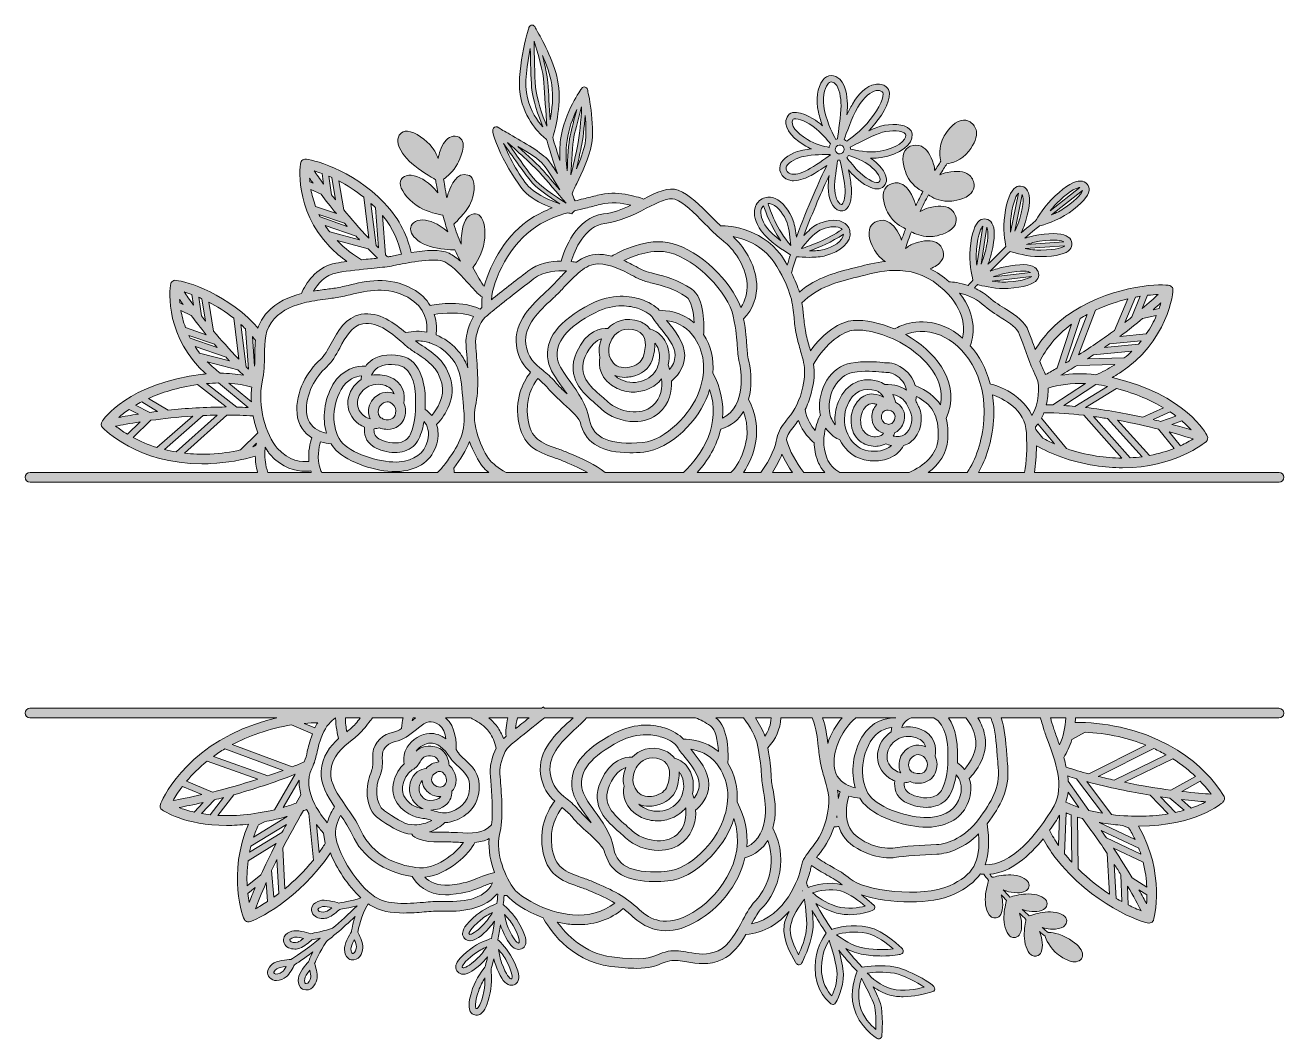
# Model space of a CAD drawing. Extents: x 11 to 289, y -262 to -38.
import ezdxf

# ---------------------------------------------------------------- set-up
doc = ezdxf.new("R2010")
doc.units = 0
doc.header["$MEASUREMENT"] = 0
doc.layers.add('Layer 1', color=7, linetype='Continuous', lineweight=0)

# ---------------------------------------------------------------- blocks, each defined once
blk = doc.blocks.new('Block_1')
at = {"layer": 'Layer 1', "true_color": 0x010101, "transparency": 33554687}
h = blk.add_hatch(color=18, dxfattribs=at)
edge = h.paths.add_edge_path()
edge.add_spline(control_points=[(105.48, -137.11), (105.45, -136.79), (105.42, -136.48), (105.38, -136.15), (106.85, -134.14), (108.07, -132.29), (108.85, -130.28), (109.63, -132.51), (110.72, -134.5), (111.73, -135.8), (112.03, -136.19), (112.5, -136.63), (113.11, -137.11), (113.11, -137.11), (105.48, -137.11), (105.48, -137.11), (105.48, -137.11), (105.48, -137.11), (105.48, -137.11), (105.48, -137.11), (105.48, -137.11), (105.48, -137.11), (105.48, -137.11), (105.48, -137.11), (105.48, -137.11)], knot_values=[0, 0, 0, 0, 1, 1, 1, 2, 2, 2, 3, 3, 3, 4, 4, 4, 5, 5, 5, 6, 6, 6, 7, 7, 7, 8, 8, 8, 8], degree=3, periodic=0)
edge = h.paths.add_edge_path()
edge.add_spline(control_points=[(63.69, -132.76), (63.69, -132.76), (63.72, -131.52), (63.72, -131.52), (63.72, -131.52), (64.36, -132.51), (64.36, -132.51), (64.51, -132.71), (64.65, -132.93), (64.81, -133.11), (67.49, -136.22), (70.57, -136.85), (72.61, -136.85), (73.07, -136.85), (73.47, -136.82), (73.8, -136.78), (73.84, -136.89), (73.87, -137), (73.9, -137.11), (73.9, -137.11), (64.33, -137.11), (64.33, -137.11), (63.78, -135.55), (63.63, -134.04), (63.69, -132.76), (63.69, -132.76), (63.69, -132.76), (63.69, -132.76), (63.69, -132.76), (63.69, -132.76), (63.69, -132.76)], knot_values=[0, 0, 0, 0, 1, 1, 1, 2, 2, 2, 3, 3, 3, 4, 4, 4, 5, 5, 5, 6, 6, 6, 7, 7, 7, 8, 8, 8, 9, 9, 9, 10, 10, 10, 10], degree=3, periodic=0)
edge = h.paths.add_edge_path()
edge.add_spline(control_points=[(61.7, -131.19), (61.48, -131.27), (61.27, -131.35), (61.04, -131.42), (61.04, -131.42), (61.8, -130.68), (61.8, -130.68), (61.76, -130.85), (61.73, -131.01), (61.7, -131.19), (61.7, -131.19), (61.7, -131.19), (61.7, -131.19), (61.7, -131.19), (61.7, -131.19), (61.7, -131.19)], knot_values=[0, 0, 0, 0, 1, 1, 1, 2, 2, 2, 3, 3, 3, 4, 4, 4, 5, 5, 5, 5], degree=3, periodic=0)
edge = h.paths.add_edge_path()
edge.add_spline(control_points=[(51.53, -133.04), (49.53, -133.13), (47.67, -133.04), (45.92, -132.85), (45.92, -132.85), (55.31, -124.43), (55.31, -124.43), (57.2, -124.43), (59.13, -124.5), (61.07, -124.62), (61.32, -125.92), (61.67, -127.18), (62.13, -128.38), (62.13, -128.38), (58.26, -132.15), (58.26, -132.15), (56.24, -132.6), (54.01, -132.92), (51.53, -133.04), (51.53, -133.04), (51.53, -133.04), (51.53, -133.04), (51.53, -133.04), (51.53, -133.04), (51.53, -133.04)], knot_values=[0, 0, 0, 0, 1, 1, 1, 2, 2, 2, 3, 3, 3, 4, 4, 4, 5, 5, 5, 6, 6, 6, 7, 7, 7, 8, 8, 8, 8], degree=3, periodic=0)
edge = h.paths.add_edge_path()
edge.add_spline(control_points=[(41.49, -132.05), (41.49, -132.05), (50.06, -124.55), (50.06, -124.55), (51.08, -124.5), (52.12, -124.47), (53.17, -124.45), (53.17, -124.45), (44.09, -132.59), (44.09, -132.59), (43.19, -132.44), (42.32, -132.26), (41.49, -132.05), (41.49, -132.05), (41.49, -132.05), (41.49, -132.05), (41.49, -132.05), (41.49, -132.05), (41.49, -132.05)], knot_values=[0, 0, 0, 0, 1, 1, 1, 2, 2, 2, 3, 3, 3, 4, 4, 4, 5, 5, 5, 6, 6, 6, 6], degree=3, periodic=0)
edge = h.paths.add_edge_path()
edge.add_spline(control_points=[(34.64, -129.42), (34.64, -129.42), (38.54, -125.6), (38.54, -125.6), (41.25, -125.23), (44.38, -124.9), (47.77, -124.68), (47.77, -124.68), (39.86, -131.59), (39.86, -131.59), (37.83, -130.96), (36.09, -130.19), (34.64, -129.42), (34.64, -129.42), (34.64, -129.42), (34.64, -129.42), (34.64, -129.42), (34.64, -129.42), (34.64, -129.42)], knot_values=[0, 0, 0, 0, 1, 1, 1, 2, 2, 2, 3, 3, 3, 4, 4, 4, 5, 5, 5, 6, 6, 6, 6], degree=3, periodic=0)
edge = h.paths.add_edge_path()
edge.add_spline(control_points=[(30.74, -126.89), (32.01, -126.64), (33.87, -126.29), (36.17, -125.94), (36.17, -125.94), (33.36, -128.69), (33.36, -128.69), (32.26, -128.03), (31.38, -127.4), (30.74, -126.89), (30.74, -126.89), (30.74, -126.89), (30.74, -126.89)], knot_values=[0, 0, 0, 0, 1, 1, 1, 2, 2, 2, 3, 3, 3, 4, 4, 4, 4], degree=3, periodic=0)
edge = h.paths.add_edge_path()
edge.add_spline(control_points=[(33.69, -123.19), (33.69, -123.19), (35.8, -124.21), (35.8, -124.21), (34.07, -124.48), (32.6, -124.74), (31.42, -124.96), (32.02, -124.42), (32.77, -123.82), (33.69, -123.19), (33.69, -123.19), (33.69, -123.19), (33.69, -123.19)], knot_values=[0, 0, 0, 0, 1, 1, 1, 2, 2, 2, 3, 3, 3, 4, 4, 4, 4], degree=3, periodic=0)
edge = h.paths.add_edge_path()
edge.add_spline(control_points=[(36.49, -121.51), (36.49, -121.51), (40.01, -123.63), (40.01, -123.63), (39.42, -123.7), (38.85, -123.78), (38.3, -123.85), (38.3, -123.85), (35.09, -122.29), (35.09, -122.29), (35.52, -122.03), (35.99, -121.77), (36.49, -121.51), (36.49, -121.51), (36.49, -121.51), (36.49, -121.51), (36.49, -121.51), (36.49, -121.51), (36.49, -121.51)], knot_values=[0, 0, 0, 0, 1, 1, 1, 2, 2, 2, 3, 3, 3, 4, 4, 4, 5, 5, 5, 6, 6, 6, 6], degree=3, periodic=0)
edge = h.paths.add_edge_path()
edge.add_spline(control_points=[(48.83, -117.73), (48.83, -117.73), (55.13, -122.66), (55.13, -122.66), (50.54, -122.67), (46.16, -122.96), (42.33, -123.37), (42.33, -123.37), (38, -120.77), (38, -120.77), (40.78, -119.51), (44.34, -118.37), (48.83, -117.73), (48.83, -117.73), (48.83, -117.73), (48.83, -117.73)], knot_values=[0, 0, 0, 0, 1, 1, 1, 2, 2, 2, 3, 3, 3, 4, 4, 4, 5, 5, 5, 5], degree=3, periodic=0)
edge = h.paths.add_edge_path()
edge.add_spline(control_points=[(49.28, -110.77), (48.91, -110.29), (48.57, -109.81), (48.26, -109.33), (48.26, -109.33), (55.11, -111.7), (55.11, -111.7), (55.36, -111.97), (55.6, -112.24), (55.86, -112.51), (55.86, -112.51), (49.28, -110.77), (49.28, -110.77), (49.28, -110.77), (49.28, -110.77), (49.28, -110.77), (49.28, -110.77), (49.28, -110.77), (49.28, -110.77)], knot_values=[0, 0, 0, 0, 1, 1, 1, 2, 2, 2, 3, 3, 3, 4, 4, 4, 5, 5, 5, 6, 6, 6, 6], degree=3, periodic=0)
edge = h.paths.add_edge_path()
edge.add_spline(control_points=[(46.89, -106.89), (46.89, -106.89), (52.53, -108.82), (52.53, -108.82), (52.73, -109.06), (52.94, -109.29), (53.14, -109.53), (53.14, -109.53), (47.18, -107.46), (47.18, -107.46), (47.08, -107.27), (46.98, -107.08), (46.89, -106.89), (46.89, -106.89), (46.89, -106.89), (46.89, -106.89), (46.89, -106.89), (46.89, -106.89), (46.89, -106.89)], knot_values=[0, 0, 0, 0, 1, 1, 1, 2, 2, 2, 3, 3, 3, 4, 4, 4, 5, 5, 5, 6, 6, 6, 6], degree=3, periodic=0)
edge = h.paths.add_edge_path()
edge.add_spline(control_points=[(45.13, -101.37), (45.13, -101.37), (47.38, -102.45), (47.38, -102.45), (48.33, -103.73), (49.46, -105.16), (50.74, -106.71), (50.74, -106.71), (46.16, -105.14), (46.16, -105.14), (45.66, -103.8), (45.34, -102.52), (45.13, -101.37), (45.13, -101.37), (45.13, -101.37), (45.13, -101.37)], knot_values=[0, 0, 0, 0, 1, 1, 1, 2, 2, 2, 3, 3, 3, 4, 4, 4, 5, 5, 5, 5], degree=3, periodic=0)
edge = h.paths.add_edge_path()
edge.add_spline(control_points=[(44.85, -98.92), (45.07, -99.26), (45.33, -99.63), (45.61, -100.02), (45.61, -100.02), (44.9, -99.68), (44.9, -99.68), (44.88, -99.42), (44.86, -99.16), (44.85, -98.92), (44.85, -98.92), (44.85, -98.92), (44.85, -98.92)], knot_values=[0, 0, 0, 0, 1, 1, 1, 2, 2, 2, 3, 3, 3, 4, 4, 4, 4], degree=3, periodic=0)
edge = h.paths.add_edge_path()
edge.add_spline(control_points=[(47.58, -97.86), (47.58, -97.86), (47.91, -100.2), (47.91, -100.2), (47.06, -99.04), (46.38, -98.05), (45.87, -97.28), (46.37, -97.43), (46.94, -97.62), (47.58, -97.86), (47.58, -97.86), (47.58, -97.86), (47.58, -97.86)], knot_values=[0, 0, 0, 0, 1, 1, 1, 2, 2, 2, 3, 3, 3, 4, 4, 4, 4], degree=3, periodic=0)
edge = h.paths.add_edge_path()
edge.add_spline(control_points=[(49.75, -98.76), (49.75, -98.76), (50.57, -103.7), (50.57, -103.7), (50.26, -103.3), (49.96, -102.92), (49.67, -102.55), (49.67, -102.55), (49.09, -98.46), (49.09, -98.46), (49.3, -98.55), (49.53, -98.66), (49.75, -98.76), (49.75, -98.76), (49.75, -98.76), (49.75, -98.76), (49.75, -98.76), (49.75, -98.76), (49.75, -98.76)], knot_values=[0, 0, 0, 0, 1, 1, 1, 2, 2, 2, 3, 3, 3, 4, 4, 4, 5, 5, 5, 6, 6, 6, 6], degree=3, periodic=0)
edge = h.paths.add_edge_path()
edge.add_spline(control_points=[(56.79, -103.08), (56.79, -103.08), (57.91, -112.11), (57.91, -112.11), (55.81, -109.91), (53.97, -107.82), (52.37, -105.91), (52.37, -105.91), (51.31, -99.52), (51.31, -99.52), (53.04, -100.42), (54.93, -101.59), (56.79, -103.08), (56.79, -103.08), (56.79, -103.08), (56.79, -103.08), (56.79, -103.08), (56.79, -103.08), (56.79, -103.08)], knot_values=[0, 0, 0, 0, 1, 1, 1, 2, 2, 2, 3, 3, 3, 4, 4, 4, 5, 5, 5, 6, 6, 6, 6], degree=3, periodic=0)
edge = h.paths.add_edge_path()
edge.add_spline(control_points=[(59.38, -105.41), (59.38, -105.41), (60.03, -114.28), (60.03, -114.28), (59.87, -114.12), (59.7, -113.95), (59.54, -113.79), (59.54, -113.79), (58.39, -104.45), (58.39, -104.45), (58.72, -104.76), (59.05, -105.08), (59.38, -105.41), (59.38, -105.41), (59.38, -105.41), (59.38, -105.41), (59.38, -105.41), (59.38, -105.41), (59.38, -105.41)], knot_values=[0, 0, 0, 0, 1, 1, 1, 2, 2, 2, 3, 3, 3, 4, 4, 4, 5, 5, 5, 6, 6, 6, 6], degree=3, periodic=0)
edge = h.paths.add_edge_path()
edge.add_spline(control_points=[(50.93, -112.67), (50.93, -112.67), (57.74, -114.48), (57.74, -114.48), (58.12, -114.86), (58.53, -115.26), (58.93, -115.66), (57.36, -115.38), (55.66, -115.22), (53.84, -115.22), (52.86, -114.47), (51.88, -113.64), (50.93, -112.67), (50.93, -112.67), (50.93, -112.67), (50.93, -112.67), (50.93, -112.67), (50.93, -112.67), (50.93, -112.67)], knot_values=[0, 0, 0, 0, 1, 1, 1, 2, 2, 2, 3, 3, 3, 4, 4, 4, 5, 5, 5, 6, 6, 6, 6], degree=3, periodic=0)
edge = h.paths.add_edge_path()
edge.add_spline(control_points=[(53.41, -117.35), (53.41, -117.35), (59.95, -122.77), (59.95, -122.77), (59.12, -122.73), (58.29, -122.7), (57.46, -122.68), (57.46, -122.68), (50.82, -117.5), (50.82, -117.5), (51.72, -117.41), (52.58, -117.37), (53.41, -117.35), (53.41, -117.35), (53.41, -117.35), (53.41, -117.35)], knot_values=[0, 0, 0, 0, 1, 1, 1, 2, 2, 2, 3, 3, 3, 4, 4, 4, 5, 5, 5, 5], degree=3, periodic=0)
edge = h.paths.add_edge_path()
edge.add_spline(control_points=[(60.69, -121.54), (60.69, -121.54), (55.7, -117.41), (55.7, -117.41), (57.56, -117.54), (59.24, -117.85), (60.77, -118.27), (60.65, -119.32), (60.63, -120.43), (60.69, -121.54), (60.69, -121.54), (60.69, -121.54), (60.69, -121.54)], knot_values=[0, 0, 0, 0, 1, 1, 1, 2, 2, 2, 3, 3, 3, 4, 4, 4, 4], degree=3, periodic=0)
edge = h.paths.add_edge_path()
edge.add_spline(control_points=[(61.6, -107.98), (61.49, -109.08), (61.47, -110.18), (61.46, -111.27), (61.45, -112.04), (61.44, -112.83), (61.4, -113.62), (61.4, -113.62), (60.93, -107.12), (60.93, -107.12), (61.16, -107.4), (61.38, -107.69), (61.6, -107.98), (61.6, -107.98), (61.6, -107.98), (61.6, -107.98), (61.6, -107.98), (61.6, -107.98), (61.6, -107.98)], knot_values=[0, 0, 0, 0, 1, 1, 1, 2, 2, 2, 3, 3, 3, 4, 4, 4, 5, 5, 5, 6, 6, 6, 6], degree=3, periodic=0)
edge = h.paths.add_edge_path()
edge.add_spline(control_points=[(63.11, -117.09), (63.55, -115.06), (63.57, -113.14), (63.58, -111.29), (63.61, -108.18), (63.63, -105.5), (65.74, -103.22), (67.62, -101.18), (70.17, -100.17), (72.83, -99.56), (72.84, -99.56), (72.85, -99.56), (72.86, -99.56), (74.46, -99.19), (76.1, -98.98), (77.67, -98.78), (78.2, -98.71), (78.72, -98.64), (79.22, -98.57), (80.27, -98.42), (81.36, -98.16), (82.52, -97.89), (86.32, -96.99), (90.62, -95.97), (95.2, -98.45), (99.34, -100.7), (99.58, -104.36), (99.41, -106.14), (97.98, -105.87), (96.42, -105.88), (94.74, -106.26), (92.46, -104.27), (88.83, -101.49), (84.91, -102.21), (81.47, -102.84), (79.8, -105.92), (78.32, -108.64), (77.54, -110.07), (76.81, -111.43), (75.93, -112.2), (73.07, -114.69), (70.36, -119.34), (70.77, -124.1), (71, -126.75), (72.38, -128.43), (74.04, -129.44), (73.66, -130.54), (73.17, -132.46), (73.39, -134.69), (71.93, -134.84), (68.98, -134.7), (66.42, -131.73), (63.92, -128.83), (61.94, -122.41), (63.11, -117.09), (63.11, -117.09), (63.11, -117.09), (63.11, -117.09), (63.11, -117.09), (63.11, -117.09), (63.11, -117.09)], knot_values=[0, 0, 0, 0, 1, 1, 1, 2, 2, 2, 3, 3, 3, 4, 4, 4, 5, 5, 5, 6, 6, 6, 7, 7, 7, 8, 8, 8, 9, 9, 9, 10, 10, 10, 11, 11, 11, 12, 12, 12, 13, 13, 13, 14, 14, 14, 15, 15, 15, 16, 16, 16, 17, 17, 17, 18, 18, 18, 19, 19, 19, 20, 20, 20, 20], degree=3, periodic=0)
edge = h.paths.add_edge_path()
edge.add_spline(control_points=[(99.05, -123.18), (99.09, -122.22), (99.07, -121.36), (99.05, -120.7), (99.05, -120.7), (99.05, -120.38), (99.05, -120.38), (99.02, -119.02), (98.61, -112.21), (93.53, -111.34), (90.77, -110.86), (88.38, -111.34), (86.8, -112.68), (86.47, -112.96), (86.18, -113.28), (85.93, -113.63), (83.97, -113.53), (80.72, -114.25), (78.7, -117.71), (76.73, -121.08), (76.28, -125.18), (77.26, -128.46), (76.82, -128.36), (76.35, -128.21), (75.87, -128), (75.86, -128), (75.85, -127.99), (75.84, -127.98), (75.83, -127.98), (75.82, -127.98), (75.81, -127.97), (74.43, -127.35), (73.08, -126.17), (72.89, -123.91), (72.54, -119.9), (74.87, -115.94), (77.33, -113.79), (78.49, -112.78), (79.31, -111.26), (80.19, -109.65), (81.5, -107.24), (82.85, -104.74), (85.29, -104.3), (88.68, -103.69), (92.22, -106.84), (94.12, -108.54), (94.54, -108.92), (94.89, -109.24), (95.17, -109.45), (95.87, -110), (96.61, -110.49), (97.32, -110.96), (99.63, -112.49), (101.82, -113.94), (102.7, -117.42), (103.47, -120.45), (101.65, -123.19), (100.5, -124.55), (100.04, -123.97), (99.53, -123.51), (99.05, -123.18), (99.05, -123.18), (99.05, -123.18), (99.05, -123.18), (99.05, -123.18), (99.05, -123.18), (99.05, -123.18)], knot_values=[0, 0, 0, 0, 1, 1, 1, 2, 2, 2, 3, 3, 3, 4, 4, 4, 5, 5, 5, 6, 6, 6, 7, 7, 7, 8, 8, 8, 9, 9, 9, 10, 10, 10, 11, 11, 11, 12, 12, 12, 13, 13, 13, 14, 14, 14, 15, 15, 15, 16, 16, 16, 17, 17, 17, 18, 18, 18, 19, 19, 19, 20, 20, 20, 21, 21, 21, 22, 22, 22, 22], degree=3, periodic=0)
edge = h.paths.add_edge_path()
edge.add_spline(control_points=[(84.91, -116.62), (83.28, -117.68), (82.22, -119.36), (82, -121.26), (81.77, -123.23), (82.7, -125.21), (84.44, -126.44), (84.83, -126.72), (85.25, -126.92), (85.67, -127.09), (85.5, -128.48), (85.82, -130.37), (87.76, -131.5), (88.94, -132.19), (90.64, -132.72), (92.35, -132.72), (93.07, -132.72), (93.78, -132.62), (94.46, -132.41), (95.91, -131.96), (97.02, -131.02), (97.65, -129.69), (98.24, -128.43), (98.59, -127.11), (98.8, -125.84), (99.52, -126.73), (100.15, -128.16), (99.56, -130.24), (98.79, -132.92), (96.69, -134.45), (93.31, -134.77), (89.84, -135.1), (83.42, -133.28), (80.88, -130.69), (78.4, -128.16), (78.24, -122.71), (80.53, -118.78), (81.87, -116.49), (83.77, -115.9), (85.01, -115.78), (84.95, -116.05), (84.93, -116.34), (84.91, -116.62), (84.91, -116.62), (84.91, -116.62), (84.91, -116.62), (84.91, -116.62), (84.91, -116.62), (84.91, -116.62)], knot_values=[0, 0, 0, 0, 1, 1, 1, 2, 2, 2, 3, 3, 3, 4, 4, 4, 5, 5, 5, 6, 6, 6, 7, 7, 7, 8, 8, 8, 9, 9, 9, 10, 10, 10, 11, 11, 11, 12, 12, 12, 13, 13, 13, 14, 14, 14, 15, 15, 15, 16, 16, 16, 16], degree=3, periodic=0)
edge = h.paths.add_edge_path()
edge.add_spline(control_points=[(90.28, -117.95), (91.43, -118.35), (91.96, -119.04), (92.17, -119.73), (92.11, -119.7), (92.05, -119.66), (91.98, -119.64), (90.41, -119.05), (88.73, -119.56), (87.49, -120.99), (86.65, -121.95), (86.34, -123.56), (86.73, -124.89), (86.77, -125.02), (86.84, -125.13), (86.89, -125.25), (86.47, -125.15), (86.06, -124.98), (85.67, -124.71), (84.8, -124.1), (83.94, -122.94), (84.11, -121.51), (84.26, -120.21), (85, -119.05), (86.14, -118.34), (87.36, -117.58), (88.83, -117.44), (90.28, -117.95), (90.28, -117.95), (90.28, -117.95), (90.28, -117.95), (90.28, -117.95), (90.28, -117.95), (90.28, -117.95)], knot_values=[0, 0, 0, 0, 1, 1, 1, 2, 2, 2, 3, 3, 3, 4, 4, 4, 5, 5, 5, 6, 6, 6, 7, 7, 7, 8, 8, 8, 9, 9, 9, 10, 10, 10, 11, 11, 11, 11], degree=3, periodic=0)
edge = h.paths.add_edge_path()
edge.add_spline(control_points=[(89.09, -122.38), (89.09, -122.38), (89.09, -122.38), (89.09, -122.38), (89.59, -121.81), (90.12, -121.52), (90.67, -121.52), (90.86, -121.52), (91.05, -121.56), (91.24, -121.63), (92.01, -121.91), (92.58, -122.71), (92.58, -123.48), (92.58, -124.23), (92.34, -124.8), (91.89, -125.14), (91.39, -125.51), (90.66, -125.58), (89.83, -125.34), (89.82, -125.34), (89.82, -125.33), (89.81, -125.33), (89.67, -125.19), (89.49, -125.11), (89.3, -125.07), (89.05, -124.88), (88.87, -124.63), (88.77, -124.29), (88.56, -123.57), (88.77, -122.75), (89.1, -122.38), (89.1, -122.38), (89.1, -122.38), (89.1, -122.38), (89.1, -122.38), (89.09, -122.38), (89.09, -122.38)], knot_values=[0, 0, 0, 0, 1, 1, 1, 2, 2, 2, 3, 3, 3, 4, 4, 4, 5, 5, 5, 6, 6, 6, 7, 7, 7, 8, 8, 8, 9, 9, 9, 10, 10, 10, 11, 11, 11, 12, 12, 12, 12], degree=3, periodic=0)
edge = h.paths.add_edge_path()
edge.add_spline(control_points=[(88.95, -127.25), (89.05, -127.29), (89.13, -127.35), (89.23, -127.38), (89.76, -127.53), (90.27, -127.6), (90.76, -127.6), (91.66, -127.6), (92.49, -127.34), (93.17, -126.84), (94.16, -126.09), (94.71, -124.9), (94.71, -123.48), (94.71, -122.9), (94.56, -122.33), (94.31, -121.8), (94.67, -120.07), (94.35, -117.13), (90.99, -115.95), (89.75, -115.51), (88.45, -115.43), (87.24, -115.67), (87.44, -115.13), (87.75, -114.66), (88.18, -114.3), (89.27, -113.37), (91.04, -113.07), (93.18, -113.43), (96.69, -114.03), (96.91, -119.77), (96.92, -120.42), (96.92, -120.42), (96.93, -120.76), (96.93, -120.76), (96.98, -122.71), (97.06, -125.97), (95.73, -128.78), (95.35, -129.57), (94.71, -130.11), (93.83, -130.39), (92.14, -130.91), (90.05, -130.38), (88.83, -129.67), (87.82, -129.08), (87.7, -128.13), (87.76, -127.47), (88.17, -127.45), (88.56, -127.38), (88.95, -127.25), (88.95, -127.25), (88.95, -127.25), (88.95, -127.25), (88.95, -127.25), (88.95, -127.25), (88.95, -127.25)], knot_values=[0, 0, 0, 0, 1, 1, 1, 2, 2, 2, 3, 3, 3, 4, 4, 4, 5, 5, 5, 6, 6, 6, 7, 7, 7, 8, 8, 8, 9, 9, 9, 10, 10, 10, 11, 11, 11, 12, 12, 12, 13, 13, 13, 14, 14, 14, 15, 15, 15, 16, 16, 16, 17, 17, 17, 18, 18, 18, 18], degree=3, periodic=0)
edge = h.paths.add_edge_path()
edge.add_spline(control_points=[(101.75, -137.11), (101.75, -137.11), (76.22, -137.11), (76.22, -137.11), (76.1, -136.9), (75.99, -136.68), (75.92, -136.45), (75.08, -133.98), (75.58, -131.58), (75.98, -130.32), (76.79, -130.58), (77.58, -130.72), (78.28, -130.77), (78.59, -131.28), (78.95, -131.76), (79.36, -132.18), (82.17, -135.03), (88.34, -136.93), (92.45, -136.93), (92.82, -136.93), (93.18, -136.91), (93.51, -136.88), (97.78, -136.47), (100.58, -134.38), (101.6, -130.82), (102.07, -129.15), (101.97, -127.72), (101.57, -126.54), (102.87, -125.19), (105.91, -121.43), (104.76, -116.9), (103.68, -112.62), (100.92, -110.8), (98.49, -109.19), (97.93, -108.82), (97.41, -108.46), (96.9, -108.09), (98, -108.03), (99.02, -108.17), (99.94, -108.45), (99.95, -108.46), (99.97, -108.47), (99.98, -108.48), (100, -108.48), (100.01, -108.48), (100.03, -108.48), (103.57, -109.6), (105.76, -112.73), (106.29, -114.27), (107.02, -116.42), (107.18, -118.45), (107.43, -121.81), (107.49, -122.53), (107.55, -123.31), (107.62, -124.16), (107.99, -128.67), (106.28, -131.35), (103.43, -135.24), (102.91, -135.94), (102.34, -136.56), (101.75, -137.11), (101.75, -137.11), (101.75, -137.11), (101.75, -137.11), (101.75, -137.11), (101.75, -137.11), (101.75, -137.11)], knot_values=[0, 0, 0, 0, 1, 1, 1, 2, 2, 2, 3, 3, 3, 4, 4, 4, 5, 5, 5, 6, 6, 6, 7, 7, 7, 8, 8, 8, 9, 9, 9, 10, 10, 10, 11, 11, 11, 12, 12, 12, 13, 13, 13, 14, 14, 14, 15, 15, 15, 16, 16, 16, 17, 17, 17, 18, 18, 18, 19, 19, 19, 20, 20, 20, 21, 21, 21, 22, 22, 22, 22], degree=3, periodic=0)
edge = h.paths.add_edge_path()
edge.add_spline(control_points=[(108.19, -110.53), (108.27, -111.52), (108.36, -112.73), (108.43, -114.02), (108.39, -113.87), (108.34, -113.73), (108.29, -113.58), (107.53, -111.34), (105.07, -108.21), (101.46, -106.75), (101.58, -105.74), (101.63, -104.05), (101.05, -102.23), (102.98, -101.92), (106.82, -101.56), (109.72, -102.72), (108.57, -104.59), (108.12, -106.97), (108.05, -107.94), (108.01, -108.36), (108.07, -109.12), (108.19, -110.53), (108.19, -110.53), (108.19, -110.53), (108.19, -110.53)], knot_values=[0, 0, 0, 0, 1, 1, 1, 2, 2, 2, 3, 3, 3, 4, 4, 4, 5, 5, 5, 6, 6, 6, 7, 7, 7, 8, 8, 8, 8], degree=3, periodic=0)
edge = h.paths.add_edge_path()
edge.add_spline(control_points=[(79.65, -93.02), (82.3, -92.56), (84.89, -92.31), (87.17, -92.09), (88.94, -91.92), (90.47, -91.77), (91.6, -91.56), (91.93, -91.5), (92.34, -91.42), (92.81, -91.32), (95.55, -90.77), (101.25, -89.62), (103.4, -90.66), (105.17, -91.51), (107.32, -93.94), (108.88, -95.71), (109.65, -96.58), (110.26, -97.27), (110.73, -97.68), (110.92, -97.84), (111.23, -98.09), (111.61, -98.38), (111.51, -99.24), (111.5, -100.02), (111.59, -100.69), (111.44, -100.81), (111.3, -100.93), (111.18, -101.04), (107.37, -99.17), (102.11, -99.87), (100.14, -100.23), (99.34, -98.9), (98.11, -97.62), (96.21, -96.58), (90.92, -93.71), (85.99, -94.88), (82.03, -95.82), (80.92, -96.08), (79.87, -96.33), (78.92, -96.47), (78.42, -96.54), (77.91, -96.6), (77.39, -96.67), (76.42, -96.8), (75.41, -96.93), (74.37, -97.11), (75.25, -95.61), (76.98, -93.47), (79.64, -93.02), (79.64, -93.02), (79.64, -93.02), (79.64, -93.02), (79.64, -93.02), (79.65, -93.02), (79.65, -93.02)], knot_values=[0, 0, 0, 0, 1, 1, 1, 2, 2, 2, 3, 3, 3, 4, 4, 4, 5, 5, 5, 6, 6, 6, 7, 7, 7, 8, 8, 8, 9, 9, 9, 10, 10, 10, 11, 11, 11, 12, 12, 12, 13, 13, 13, 14, 14, 14, 15, 15, 15, 16, 16, 16, 17, 17, 17, 18, 18, 18, 18], degree=3, periodic=0)
edge = h.paths.add_edge_path()
edge.add_spline(control_points=[(79.64, -85.95), (79.64, -85.95), (86.45, -87.75), (86.45, -87.75), (87.11, -88.43), (87.81, -89.12), (88.52, -89.82), (88.03, -89.87), (87.51, -89.92), (86.97, -89.98), (86.34, -90.04), (85.68, -90.1), (85.02, -90.17), (83.23, -89.1), (81.38, -87.73), (79.64, -85.95), (79.64, -85.95), (79.64, -85.95), (79.64, -85.95)], knot_values=[0, 0, 0, 0, 1, 1, 1, 2, 2, 2, 3, 3, 3, 4, 4, 4, 5, 5, 5, 6, 6, 6, 6], degree=3, periodic=0)
edge = h.paths.add_edge_path()
edge.add_spline(control_points=[(76.96, -82.61), (76.96, -82.61), (83.81, -84.98), (83.81, -84.98), (84.06, -85.25), (84.31, -85.52), (84.56, -85.79), (84.56, -85.79), (77.99, -84.04), (77.99, -84.04), (77.62, -83.57), (77.28, -83.09), (76.96, -82.61), (76.96, -82.61), (76.96, -82.61), (76.96, -82.61)], knot_values=[0, 0, 0, 0, 1, 1, 1, 2, 2, 2, 3, 3, 3, 4, 4, 4, 5, 5, 5, 5], degree=3, periodic=0)
edge = h.paths.add_edge_path()
edge.add_spline(control_points=[(75.59, -80.16), (75.59, -80.16), (81.24, -82.1), (81.24, -82.1), (81.44, -82.33), (81.64, -82.57), (81.85, -82.8), (81.85, -82.8), (75.88, -80.73), (75.88, -80.73), (75.78, -80.54), (75.68, -80.35), (75.59, -80.16), (75.59, -80.16), (75.59, -80.16), (75.59, -80.16)], knot_values=[0, 0, 0, 0, 1, 1, 1, 2, 2, 2, 3, 3, 3, 4, 4, 4, 5, 5, 5, 5], degree=3, periodic=0)
edge = h.paths.add_edge_path()
edge.add_spline(control_points=[(73.84, -74.64), (73.84, -74.64), (76.08, -75.73), (76.08, -75.73), (77.04, -77), (78.16, -78.43), (79.45, -79.99), (79.45, -79.99), (74.86, -78.41), (74.86, -78.41), (74.37, -77.07), (74.04, -75.79), (73.84, -74.64), (73.84, -74.64), (73.84, -74.64), (73.84, -74.64), (73.84, -74.64), (73.84, -74.64), (73.84, -74.64)], knot_values=[0, 0, 0, 0, 1, 1, 1, 2, 2, 2, 3, 3, 3, 4, 4, 4, 5, 5, 5, 6, 6, 6, 6], degree=3, periodic=0)
edge = h.paths.add_edge_path()
edge.add_spline(control_points=[(73.55, -72.2), (73.78, -72.54), (74.04, -72.9), (74.31, -73.3), (74.31, -73.3), (73.61, -72.96), (73.61, -72.96), (73.58, -72.69), (73.57, -72.44), (73.55, -72.2), (73.55, -72.2), (73.55, -72.2), (73.55, -72.2)], knot_values=[0, 0, 0, 0, 1, 1, 1, 2, 2, 2, 3, 3, 3, 4, 4, 4, 4], degree=3, periodic=0)
edge = h.paths.add_edge_path()
edge.add_spline(control_points=[(76.28, -71.13), (76.28, -71.13), (76.61, -73.48), (76.61, -73.48), (75.77, -72.31), (75.09, -71.33), (74.57, -70.56), (75.07, -70.7), (75.65, -70.9), (76.28, -71.13), (76.28, -71.13), (76.28, -71.13), (76.28, -71.13)], knot_values=[0, 0, 0, 0, 1, 1, 1, 2, 2, 2, 3, 3, 3, 4, 4, 4, 4], degree=3, periodic=0)
edge = h.paths.add_edge_path()
edge.add_spline(control_points=[(78.45, -72.03), (78.45, -72.03), (79.28, -76.97), (79.28, -76.97), (78.96, -76.58), (78.66, -76.2), (78.37, -75.82), (78.37, -75.82), (77.8, -71.74), (77.8, -71.74), (78.01, -71.83), (78.23, -71.93), (78.45, -72.03), (78.45, -72.03), (78.45, -72.03), (78.45, -72.03), (78.45, -72.03), (78.45, -72.03), (78.45, -72.03)], knot_values=[0, 0, 0, 0, 1, 1, 1, 2, 2, 2, 3, 3, 3, 4, 4, 4, 5, 5, 5, 6, 6, 6, 6], degree=3, periodic=0)
edge = h.paths.add_edge_path()
edge.add_spline(control_points=[(85.5, -76.36), (85.5, -76.36), (86.61, -85.38), (86.61, -85.38), (84.52, -83.18), (82.67, -81.1), (81.08, -79.19), (81.08, -79.19), (80.01, -72.79), (80.01, -72.79), (81.75, -73.69), (83.64, -74.87), (85.5, -76.36), (85.5, -76.36), (85.5, -76.36), (85.5, -76.36)], knot_values=[0, 0, 0, 0, 1, 1, 1, 2, 2, 2, 3, 3, 3, 4, 4, 4, 5, 5, 5, 5], degree=3, periodic=0)
edge = h.paths.add_edge_path()
edge.add_spline(control_points=[(88.09, -78.69), (88.09, -78.69), (88.74, -87.55), (88.74, -87.55), (88.57, -87.39), (88.41, -87.23), (88.25, -87.06), (88.25, -87.06), (87.09, -77.73), (87.09, -77.73), (87.43, -78.04), (87.76, -78.36), (88.09, -78.69), (88.09, -78.69), (88.09, -78.69), (88.09, -78.69), (88.09, -78.69), (88.09, -78.69), (88.09, -78.69)], knot_values=[0, 0, 0, 0, 1, 1, 1, 2, 2, 2, 3, 3, 3, 4, 4, 4, 5, 5, 5, 6, 6, 6, 6], degree=3, periodic=0)
edge = h.paths.add_edge_path()
edge.add_spline(control_points=[(93.81, -88.96), (93.33, -89.05), (92.86, -89.15), (92.39, -89.24), (91.93, -89.33), (91.53, -89.41), (91.21, -89.47), (91.08, -89.5), (90.92, -89.52), (90.78, -89.54), (90.61, -89.38), (90.43, -89.22), (90.26, -89.06), (90.26, -89.06), (89.63, -80.39), (89.63, -80.39), (92.05, -83.36), (93.23, -86.43), (93.81, -88.96), (93.81, -88.96), (93.81, -88.96), (93.81, -88.96), (93.81, -88.96), (93.81, -88.96), (93.81, -88.96)], knot_values=[0, 0, 0, 0, 1, 1, 1, 2, 2, 2, 3, 3, 3, 4, 4, 4, 5, 5, 5, 6, 6, 6, 7, 7, 7, 8, 8, 8, 8], degree=3, periodic=0)
edge = h.paths.add_edge_path()
edge.add_spline(control_points=[(112.3, -102.87), (112.58, -102.62), (112.96, -102.3), (113.42, -101.93), (113.42, -101.92), (113.42, -101.92), (113.42, -101.92), (115.59, -100.13), (119.52, -97.03), (122.99, -94.38), (125.2, -92.69), (128.21, -92.51), (130.23, -92.62), (129.52, -93.32), (128.84, -94.05), (128.2, -94.73), (127.56, -95.43), (126.94, -96.09), (126.38, -96.61), (126.38, -96.61), (125.61, -97.33), (125.61, -97.33), (122.76, -99.94), (118.45, -103.9), (119.18, -109.08), (119.61, -112.04), (120.86, -113.69), (122.29, -115.01), (121.05, -116.59), (118.82, -120.27), (119.57, -125.44), (120.43, -131.34), (123.83, -132.55), (127.43, -133.82), (128.19, -134.09), (128.99, -134.37), (129.81, -134.72), (131.84, -135.56), (133.44, -136.3), (134.88, -137.11), (134.88, -137.11), (116.94, -137.11), (116.94, -137.11), (115.14, -136.09), (113.86, -135.07), (113.41, -134.5), (111.49, -132.03), (109.12, -126.48), (110.14, -122.4), (111, -118.94), (110.56, -113.57), (110.3, -110.36), (110.22, -109.34), (110.14, -108.38), (110.16, -108.1), (110.25, -106.97), (110.91, -104.08), (112.3, -102.86), (112.3, -102.86), (112.3, -102.86), (112.3, -102.86), (112.3, -102.86), (112.3, -102.87), (112.3, -102.87)], knot_values=[0, 0, 0, 0, 1, 1, 1, 2, 2, 2, 3, 3, 3, 4, 4, 4, 5, 5, 5, 6, 6, 6, 7, 7, 7, 8, 8, 8, 9, 9, 9, 10, 10, 10, 11, 11, 11, 12, 12, 12, 13, 13, 13, 14, 14, 14, 15, 15, 15, 16, 16, 16, 17, 17, 17, 18, 18, 18, 19, 19, 19, 20, 20, 20, 21, 21, 21, 21], degree=3, periodic=0)
edge = h.paths.add_edge_path()
edge.add_spline(control_points=[(123.66, -82.79), (125.95, -81.35), (128.25, -80.47), (130.52, -79.8), (130.87, -79.89), (131.17, -79.96), (131.42, -80.01), (131.58, -79.78), (131.77, -79.57), (132, -79.39), (132.83, -79.18), (133.65, -78.98), (134.46, -78.78), (135.53, -78.52), (136.59, -78.26), (137.64, -77.97), (139.99, -77.32), (142.59, -77.69), (144.43, -78.14), (142.52, -79.04), (140.49, -79.83), (138.43, -80.07), (132.31, -80.79), (129.78, -87.98), (129.08, -90.47), (126.82, -90.5), (123.99, -90.95), (121.7, -92.7), (118.95, -94.8), (115.9, -97.19), (113.66, -99), (113.99, -94.67), (117.74, -86.49), (123.66, -82.79), (123.66, -82.79), (123.66, -82.79), (123.66, -82.79), (123.66, -82.79), (123.66, -82.79), (123.66, -82.79)], knot_values=[0, 0, 0, 0, 1, 1, 1, 2, 2, 2, 3, 3, 3, 4, 4, 4, 5, 5, 5, 6, 6, 6, 7, 7, 7, 8, 8, 8, 9, 9, 9, 10, 10, 10, 11, 11, 11, 12, 12, 12, 13, 13, 13, 13], degree=3, periodic=0)
edge = h.paths.add_edge_path()
edge.add_spline(control_points=[(122.29, -74.39), (120.16, -72.43), (117.67, -67.64), (116.34, -64.5), (118.14, -67.09), (120.81, -70.87), (122.2, -72.62), (123.47, -74.23), (126.41, -76.29), (128.76, -77.8), (126.63, -77.11), (124.05, -76.01), (122.29, -74.39), (122.29, -74.39), (122.29, -74.39), (122.29, -74.39), (122.29, -74.39), (122.29, -74.39), (122.29, -74.39)], knot_values=[0, 0, 0, 0, 1, 1, 1, 2, 2, 2, 3, 3, 3, 4, 4, 4, 5, 5, 5, 6, 6, 6, 6], degree=3, periodic=0)
edge = h.paths.add_edge_path()
edge.add_spline(control_points=[(124.49, -71.12), (125.64, -72.46), (128.36, -75.58), (130.18, -77.68), (127.79, -76.19), (124.24, -73.81), (122.87, -72.08), (121.55, -70.42), (119.02, -66.85), (117.23, -64.28), (119.78, -66.56), (123.38, -69.83), (124.49, -71.12), (124.49, -71.12), (124.49, -71.12), (124.49, -71.12)], knot_values=[0, 0, 0, 0, 1, 1, 1, 2, 2, 2, 3, 3, 3, 4, 4, 4, 5, 5, 5, 5], degree=3, periodic=0)
edge = h.paths.add_edge_path()
edge.add_spline(control_points=[(125.19, -69.2), (126.02, -70.24), (127.44, -72.52), (128.74, -74.71), (127.33, -73.09), (125.9, -71.44), (125.14, -70.56), (124.23, -69.49), (121.75, -67.2), (119.48, -65.15), (121.82, -66.52), (124.28, -68.08), (125.19, -69.2), (125.19, -69.2), (125.19, -69.2), (125.19, -69.2)], knot_values=[0, 0, 0, 0, 1, 1, 1, 2, 2, 2, 3, 3, 3, 4, 4, 4, 5, 5, 5, 5], degree=3, periodic=0)
edge = h.paths.add_edge_path()
edge.add_spline(control_points=[(130.36, -63.84), (130.71, -61.28), (131.61, -58.9), (132.51, -57.04), (131.95, -59.08), (131.34, -61.37), (131.04, -62.83), (130.7, -64.47), (130.5, -67.71), (130.4, -70.54), (130.15, -68.56), (130.04, -66.2), (130.36, -63.84)], knot_values=[0, 0, 0, 0, 1, 1, 1, 2, 2, 2, 3, 3, 3, 4, 4, 4, 4], degree=3, periodic=0)
edge = h.paths.add_edge_path()
edge.add_spline(control_points=[(132.67, -65.14), (132.28, -66.89), (131.71, -69.36), (131.23, -71.46), (131.33, -68.49), (131.52, -64.74), (131.88, -63.01), (132.23, -61.35), (132.97, -58.6), (133.58, -56.39), (133.43, -59.24), (133.15, -63.07), (132.67, -65.14), (132.67, -65.14), (132.67, -65.14), (132.67, -65.14)], knot_values=[0, 0, 0, 0, 1, 1, 1, 2, 2, 2, 3, 3, 3, 4, 4, 4, 5, 5, 5, 5], degree=3, periodic=0)
edge = h.paths.add_edge_path()
edge.add_spline(control_points=[(134.33, -58.32), (134.56, -60.42), (134.66, -62.74), (134.34, -64.49), (134.01, -66.29), (133.24, -68.27), (132.42, -70.09), (132.81, -68.41), (133.21, -66.66), (133.51, -65.33), (133.9, -63.63), (134.16, -60.84), (134.33, -58.32), (134.33, -58.32), (134.33, -58.32), (134.33, -58.32), (134.33, -58.32), (134.33, -58.32), (134.33, -58.32)], knot_values=[0, 0, 0, 0, 1, 1, 1, 2, 2, 2, 3, 3, 3, 4, 4, 4, 5, 5, 5, 6, 6, 6, 6], degree=3, periodic=0)
edge = h.paths.add_edge_path()
edge.add_spline(control_points=[(147.84, -78.82), (150.39, -77.53), (152.79, -76.3), (154.18, -76.81), (156.11, -77.51), (158.42, -79.85), (160.65, -82.11), (161.45, -82.91), (162.26, -83.73), (163.07, -84.48), (163.09, -84.5), (163.11, -84.52), (163.13, -84.53), (163.75, -85.11), (164.37, -85.66), (164.97, -86.12), (166.82, -87.53), (169.84, -91.33), (170.1, -95.54), (170.21, -97.43), (169.73, -99.16), (168.68, -100.69), (166.61, -94.83), (159.64, -88.16), (153.59, -86.57), (147.96, -85.09), (141.83, -88.42), (140.21, -89.39), (139.26, -89.15), (138.28, -88.98), (137.24, -88.96), (135.51, -88.93), (133.91, -89.67), (132.44, -90.73), (132.16, -90.68), (131.76, -90.62), (131.27, -90.57), (132.03, -88.12), (134.22, -82.7), (138.68, -82.18), (142.02, -81.78), (145.11, -80.21), (147.84, -78.82), (147.84, -78.82), (147.84, -78.82), (147.84, -78.82), (147.84, -78.82), (147.84, -78.82), (147.84, -78.82)], knot_values=[0, 0, 0, 0, 1, 1, 1, 2, 2, 2, 3, 3, 3, 4, 4, 4, 5, 5, 5, 6, 6, 6, 7, 7, 7, 8, 8, 8, 9, 9, 9, 10, 10, 10, 11, 11, 11, 12, 12, 12, 13, 13, 13, 14, 14, 14, 15, 15, 15, 16, 16, 16, 16], degree=3, periodic=0)
edge = h.paths.add_edge_path()
edge.add_spline(control_points=[(123.9, -116.39), (124.66, -117.01), (125.44, -117.68), (126.13, -118.5), (127.13, -119.71), (128.38, -120.85), (129.59, -121.94), (131.36, -123.56), (133.2, -125.22), (133.38, -126.45), (133.4, -126.59), (133.44, -126.72), (133.51, -126.84), (134.67, -130.76), (138.24, -132.76), (144.24, -132.76), (145.19, -132.76), (146.21, -132.71), (147.28, -132.61), (153.22, -132.05), (159.55, -125.45), (161.51, -119.87), (161.64, -119.52), (161.72, -119.17), (161.83, -118.82), (164.45, -126.45), (160.25, -133.22), (156.03, -137.11), (156.03, -137.11), (138.77, -137.11), (138.77, -137.11), (136.45, -135.36), (134.11, -134.21), (130.63, -132.76), (129.77, -132.4), (128.93, -132.1), (128.13, -131.82), (124.65, -130.58), (122.35, -129.77), (121.67, -125.13), (121.04, -120.79), (122.88, -117.71), (123.9, -116.39), (123.9, -116.39), (123.9, -116.39), (123.9, -116.39), (123.9, -116.39), (123.9, -116.39), (123.9, -116.39)], knot_values=[0, 0, 0, 0, 1, 1, 1, 2, 2, 2, 3, 3, 3, 4, 4, 4, 5, 5, 5, 6, 6, 6, 7, 7, 7, 8, 8, 8, 9, 9, 9, 10, 10, 10, 11, 11, 11, 12, 12, 12, 13, 13, 13, 14, 14, 14, 15, 15, 15, 16, 16, 16, 16], degree=3, periodic=0)
edge = h.paths.add_edge_path()
edge.add_spline(control_points=[(144.58, -93.56), (145.26, -93.92), (145.9, -94.26), (146.47, -94.51), (147.21, -94.83), (148.12, -95.06), (149.18, -95.33), (151.34, -95.88), (154.02, -96.56), (156.65, -98.37), (157.81, -99.17), (158.3, -101.7), (158.41, -104.06), (155.6, -101.57), (152.1, -101.34), (150.7, -101.32), (149.88, -100.36), (148.32, -99.42), (146.54, -98.86), (144.5, -98.2), (140.36, -97.48), (135.56, -99.97), (128.4, -103.67), (125.33, -107.76), (126.17, -112.46), (126.53, -114.47), (127.88, -116.33), (129.31, -118.3), (129.65, -118.78), (130, -119.27), (130.35, -119.76), (129.41, -118.91), (128.49, -118.03), (127.75, -117.14), (126.86, -116.07), (125.92, -115.29), (125, -114.54), (123.17, -113.03), (121.72, -111.84), (121.28, -108.78), (120.7, -104.7), (124.36, -101.34), (127.04, -98.89), (127.32, -98.63), (127.58, -98.39), (127.83, -98.16), (128.44, -97.58), (129.08, -96.9), (129.75, -96.17), (130.85, -94.99), (132.03, -93.73), (133.25, -92.76), (133.27, -92.75), (133.29, -92.73), (133.31, -92.72), (134.54, -91.75), (135.84, -91.08), (137.17, -91.08), (137.18, -91.08), (137.2, -91.09), (137.22, -91.09), (140.02, -91.12), (142.55, -92.47), (144.58, -93.56), (144.58, -93.56), (144.58, -93.56), (144.58, -93.56), (144.58, -93.56), (144.58, -93.56), (144.58, -93.56)], knot_values=[0, 0, 0, 0, 1, 1, 1, 2, 2, 2, 3, 3, 3, 4, 4, 4, 5, 5, 5, 6, 6, 6, 7, 7, 7, 8, 8, 8, 9, 9, 9, 10, 10, 10, 11, 11, 11, 12, 12, 12, 13, 13, 13, 14, 14, 14, 15, 15, 15, 16, 16, 16, 17, 17, 17, 18, 18, 18, 19, 19, 19, 20, 20, 20, 21, 21, 21, 22, 22, 22, 23, 23, 23, 23], degree=3, periodic=0)
edge = h.paths.add_edge_path()
edge.add_spline(control_points=[(149.15, -112.33), (149.61, -110.94), (149.78, -109.68), (149.73, -108.56), (149.87, -108.72), (150, -108.88), (150.11, -109.06), (150.86, -110.31), (150.97, -111.96), (150.42, -113.59), (149.94, -115.01), (148.86, -116.14), (147.4, -116.76), (145.78, -117.44), (143.89, -117.41), (142.35, -116.67), (141.73, -116.38), (141.26, -116.05), (140.88, -115.7), (141.56, -115.97), (142.32, -116.12), (143.12, -116.12), (143.58, -116.12), (144.05, -116.07), (144.53, -115.98), (146.78, -115.53), (148.55, -114.13), (149.15, -112.34), (149.15, -112.34), (149.15, -112.34), (149.15, -112.34), (149.15, -112.34), (149.15, -112.33), (149.15, -112.33)], knot_values=[0, 0, 0, 0, 1, 1, 1, 2, 2, 2, 3, 3, 3, 4, 4, 4, 5, 5, 5, 6, 6, 6, 7, 7, 7, 8, 8, 8, 9, 9, 9, 10, 10, 10, 11, 11, 11, 11], degree=3, periodic=0)
edge = h.paths.add_edge_path()
edge.add_spline(control_points=[(147.13, -111.67), (146.78, -112.73), (145.6, -113.6), (144.12, -113.9), (142.99, -114.12), (141.48, -114), (140.61, -113), (138.66, -110.74), (139.89, -108.23), (140.52, -107.25), (141.23, -106.14), (143.2, -104.83), (145.69, -105.79), (148.17, -106.76), (147.84, -109.52), (147.13, -111.67), (147.13, -111.67), (147.13, -111.67), (147.13, -111.67), (147.13, -111.67), (147.13, -111.67), (147.13, -111.67)], knot_values=[0, 0, 0, 0, 1, 1, 1, 2, 2, 2, 3, 3, 3, 4, 4, 4, 5, 5, 5, 6, 6, 6, 7, 7, 7, 7], degree=3, periodic=0)
edge = h.paths.add_edge_path()
edge.add_spline(control_points=[(137.6, -111.72), (137.22, -113.46), (137.58, -116.74), (141.43, -118.58), (142.52, -119.1), (143.73, -119.37), (144.95, -119.37), (146.07, -119.37), (147.19, -119.15), (148.22, -118.71), (149.43, -118.2), (150.44, -117.43), (151.21, -116.47), (151.41, -118.28), (151.18, -120.67), (149.22, -122.42), (146.68, -124.69), (141.76, -123.8), (139.38, -121.55), (138.96, -121.16), (138.51, -120.76), (138.04, -120.35), (135.36, -118.03), (132.59, -115.62), (134.38, -111.51), (135.49, -108.95), (136.9, -107.97), (137.97, -107.61), (137.54, -108.7), (137.22, -110.16), (137.6, -111.72), (137.6, -111.72), (137.6, -111.72), (137.6, -111.72), (137.6, -111.72), (137.6, -111.72), (137.6, -111.72)], knot_values=[0, 0, 0, 0, 1, 1, 1, 2, 2, 2, 3, 3, 3, 4, 4, 4, 5, 5, 5, 6, 6, 6, 7, 7, 7, 8, 8, 8, 9, 9, 9, 10, 10, 10, 11, 11, 11, 12, 12, 12, 12], degree=3, periodic=0)
edge = h.paths.add_edge_path()
edge.add_spline(control_points=[(151.92, -107.97), (151.17, -106.71), (150.01, -105.85), (148.72, -105.51), (148.17, -104.78), (147.43, -104.2), (146.46, -103.82), (143.35, -102.6), (140.76, -103.86), (139.37, -105.31), (137.94, -105.23), (134.61, -105.65), (132.43, -110.67), (130.03, -116.21), (133.85, -119.53), (136.65, -121.95), (137.09, -122.34), (137.53, -122.72), (137.92, -123.09), (139.74, -124.81), (142.55, -125.88), (145.26, -125.88), (147.24, -125.88), (149.17, -125.31), (150.63, -124.01), (153.01, -121.89), (153.5, -119.18), (153.39, -116.98), (154.36, -116.19), (156.28, -114.27), (156.33, -111.31), (156.37, -108.57), (154.1, -105.76), (152.45, -103.71), (152.41, -103.66), (152.37, -103.62), (152.34, -103.57), (154.02, -103.82), (156.4, -104.59), (158.06, -106.79), (160.72, -110.31), (161.2, -114.36), (159.51, -119.17), (157.76, -124.13), (152.08, -130.03), (147.09, -130.49), (139.94, -131.16), (136.1, -129.55), (135.35, -125.57), (134.71, -122.13), (132.75, -119.44), (131.03, -117.06), (129.69, -115.21), (128.54, -113.62), (128.26, -112.09), (127.61, -108.42), (130.31, -105.07), (136.54, -101.85), (138.74, -100.71), (140.78, -100.35), (142.45, -100.35), (143.91, -100.35), (145.1, -100.62), (145.9, -100.88), (147.96, -101.53), (149.05, -102.54), (149.23, -102.89), (149.53, -103.47), (150.09, -104.17), (150.8, -105.04), (152.25, -106.84), (154.24, -109.3), (154.21, -111.27), (154.19, -112.6), (153.59, -113.65), (152.99, -114.39), (152.88, -113.95), (152.77, -113.6), (152.68, -113.37), (153.11, -111.43), (152.85, -109.51), (151.93, -107.97), (151.93, -107.97), (151.93, -107.97), (151.93, -107.97), (151.93, -107.97), (151.92, -107.97), (151.92, -107.97)], knot_values=[0, 0, 0, 0, 1, 1, 1, 2, 2, 2, 3, 3, 3, 4, 4, 4, 5, 5, 5, 6, 6, 6, 7, 7, 7, 8, 8, 8, 9, 9, 9, 10, 10, 10, 11, 11, 11, 12, 12, 12, 13, 13, 13, 14, 14, 14, 15, 15, 15, 16, 16, 16, 17, 17, 17, 18, 18, 18, 19, 19, 19, 20, 20, 20, 21, 21, 21, 22, 22, 22, 23, 23, 23, 24, 24, 24, 25, 25, 25, 26, 26, 26, 27, 27, 27, 28, 28, 28, 29, 29, 29, 29], degree=3, periodic=0)
edge = h.paths.add_edge_path()
edge.add_spline(control_points=[(162.53, -115.2), (162.79, -112.09), (162.12, -109.23), (160.51, -106.65), (160.61, -105), (160.8, -98.65), (157.85, -96.62), (154.92, -94.6), (151.9, -93.83), (149.7, -93.27), (148.74, -93.02), (147.9, -92.81), (147.3, -92.56), (146.82, -92.35), (146.25, -92.04), (145.58, -91.69), (144.8, -91.27), (143.9, -90.79), (142.92, -90.35), (145.28, -89.2), (149.39, -87.66), (153.05, -88.62), (158.78, -90.13), (165.97, -97.34), (167.05, -102.65), (167.7, -105.86), (167.81, -107.61), (167.91, -109.15), (168, -110.39), (168.07, -111.47), (168.4, -112.98), (168.62, -114.01), (170.26, -122.41), (164.68, -125.12), (164.97, -121.95), (164.37, -118.58), (162.53, -115.2), (162.53, -115.2), (162.53, -115.2), (162.53, -115.2), (162.53, -115.2), (162.53, -115.2), (162.53, -115.2)], knot_values=[0, 0, 0, 0, 1, 1, 1, 2, 2, 2, 3, 3, 3, 4, 4, 4, 5, 5, 5, 6, 6, 6, 7, 7, 7, 8, 8, 8, 9, 9, 9, 10, 10, 10, 11, 11, 11, 12, 12, 12, 13, 13, 13, 14, 14, 14, 14], degree=3, periodic=0)
edge = h.paths.add_edge_path()
edge.add_spline(control_points=[(159.07, -137.11), (161.47, -134.49), (163.43, -131.2), (164.28, -127.54), (166.63, -126.82), (168.26, -125.43), (169.32, -123.66), (171.69, -130.25), (167.91, -135.78), (166.53, -137.11), (166.53, -137.11), (159.07, -137.11), (159.07, -137.11), (159.07, -137.11), (159.07, -137.11), (159.07, -137.11)], knot_values=[0, 0, 0, 0, 1, 1, 1, 2, 2, 2, 3, 3, 3, 4, 4, 4, 5, 5, 5, 5], degree=3, periodic=0)
edge = h.paths.add_edge_path()
edge.add_spline(control_points=[(176.68, -91.65), (179.94, -97.2), (180.19, -99.97), (180.46, -102.92), (180.57, -104.09), (180.68, -105.3), (180.97, -106.72), (181.26, -108.12), (181.6, -109.29), (181.91, -110.32), (182.18, -111.21), (182.41, -112.03), (182.58, -112.87), (182.62, -113.11), (182.65, -113.24), (182.67, -113.4), (182.9, -114.94), (182.85, -116.63), (182.19, -119.11), (181.34, -122.32), (180, -124.04), (178.82, -125.56), (177.86, -126.79), (176.96, -127.95), (176.67, -129.58), (176.44, -130.93), (175.35, -134.21), (173.11, -137.11), (173.11, -137.11), (169.28, -137.11), (169.28, -137.11), (171.63, -133.79), (173.84, -127.5), (170.44, -120.94), (171.16, -118.27), (171.06, -115.23), (170.47, -112.53), (170.17, -111.17), (170.11, -110.21), (170.03, -109), (169.94, -107.64), (169.83, -105.97), (169.32, -103.24), (171.38, -101.03), (172.39, -98.34), (172.21, -95.41), (171.95, -90.99), (169.19, -87.08), (167.01, -85.07), (169.88, -85.62), (174.05, -87.19), (176.67, -91.64), (176.67, -91.64), (176.67, -91.64), (176.67, -91.64), (176.67, -91.64), (176.68, -91.65), (176.68, -91.65)], knot_values=[0, 0, 0, 0, 1, 1, 1, 2, 2, 2, 3, 3, 3, 4, 4, 4, 5, 5, 5, 6, 6, 6, 7, 7, 7, 8, 8, 8, 9, 9, 9, 10, 10, 10, 11, 11, 11, 12, 12, 12, 13, 13, 13, 14, 14, 14, 15, 15, 15, 16, 16, 16, 17, 17, 17, 18, 18, 18, 19, 19, 19, 19], degree=3, periodic=0)
edge = h.paths.add_edge_path()
edge.add_spline(control_points=[(174.72, -77.8), (174.77, -77.79), (174.82, -77.77), (174.87, -77.77), (175.13, -77.77), (175.4, -77.83), (175.68, -77.95), (176.94, -78.5), (178.27, -80.19), (178.93, -82.04), (179.42, -83.43), (179.63, -85.57), (179.72, -87.05), (176.6, -83.3), (175.18, -79.34), (174.72, -77.8), (174.72, -77.8), (174.72, -77.8), (174.72, -77.8)], knot_values=[0, 0, 0, 0, 1, 1, 1, 2, 2, 2, 3, 3, 3, 4, 4, 4, 5, 5, 5, 6, 6, 6, 6], degree=3, periodic=0)
edge = h.paths.add_edge_path()
edge.add_spline(control_points=[(174.38, -82.98), (173.34, -81.51), (172.91, -80.08), (173.2, -79.07), (173.3, -78.73), (173.48, -78.46), (173.74, -78.24), (174.18, -79.69), (175.29, -82.74), (177.54, -85.96), (176.35, -85.08), (175.11, -84.03), (174.38, -82.98), (174.38, -82.98), (174.38, -82.98), (174.38, -82.98), (174.38, -82.98), (174.38, -82.98), (174.38, -82.98)], knot_values=[0, 0, 0, 0, 1, 1, 1, 2, 2, 2, 3, 3, 3, 4, 4, 4, 5, 5, 5, 6, 6, 6, 6], degree=3, periodic=0)
edge = h.paths.add_edge_path()
edge.add_spline(control_points=[(194.36, -93.99), (194.36, -93.99), (195.2, -93.78), (195.2, -93.78), (200.25, -92.49), (207.16, -90.74), (213.57, -96.88), (218.23, -101.35), (218.12, -105.4), (217.64, -107.44), (216.35, -106.32), (214.97, -105.45), (213.6, -104.88), (208.25, -102.66), (204.03, -104.61), (202.59, -105.45), (199.45, -104.09), (196.24, -103.41), (193.49, -103.58), (190.74, -103.77), (186.89, -106.22), (184.1, -110.25), (184.05, -110.07), (184, -109.89), (183.94, -109.71), (183.64, -108.68), (183.32, -107.61), (183.05, -106.3), (182.79, -105), (182.68, -103.84), (182.58, -102.72), (182.48, -101.72), (182.39, -100.74), (182.21, -99.69), (185.51, -96.2), (190.46, -94.95), (194.35, -93.99), (194.35, -93.99), (194.35, -93.99), (194.35, -93.99), (194.35, -93.99), (194.36, -93.99), (194.36, -93.99)], knot_values=[0, 0, 0, 0, 1, 1, 1, 2, 2, 2, 3, 3, 3, 4, 4, 4, 5, 5, 5, 6, 6, 6, 7, 7, 7, 8, 8, 8, 9, 9, 9, 10, 10, 10, 11, 11, 11, 12, 12, 12, 13, 13, 13, 14, 14, 14, 14], degree=3, periodic=0)
edge = h.paths.add_edge_path()
edge.add_spline(control_points=[(222, -99.99), (223.49, -101.25), (224.92, -102.16), (226.19, -102.97), (228.21, -104.25), (229.66, -105.17), (230.24, -106.73), (230.24, -106.73), (230.92, -108.58), (230.92, -108.58), (231.88, -111.22), (232.97, -114.22), (233.99, -116.26), (234.81, -117.9), (234.43, -122.19), (232.97, -124.56), (230.57, -119.32), (224.15, -117.65), (223.76, -117.56), (222.87, -114.16), (221.27, -111.31), (219.34, -109.13), (219.99, -107.43), (221.11, -102.79), (216.98, -97.51), (218.44, -97.85), (220.3, -98.56), (222, -99.99), (222, -99.99), (222, -99.99), (222, -99.99), (222, -99.99), (222, -99.99), (222, -99.99)], knot_values=[0, 0, 0, 0, 1, 1, 1, 2, 2, 2, 3, 3, 3, 4, 4, 4, 5, 5, 5, 6, 6, 6, 7, 7, 7, 8, 8, 8, 9, 9, 9, 10, 10, 10, 11, 11, 11, 11], degree=3, periodic=0)
edge = h.paths.add_edge_path()
edge.add_spline(control_points=[(241.68, -104.39), (241.68, -104.39), (238.56, -114.05), (238.56, -114.05), (237.72, -114.54), (236.85, -115.03), (235.97, -115.52), (235.94, -115.45), (235.92, -115.37), (235.88, -115.31), (235.5, -114.54), (235.1, -113.6), (234.69, -112.6), (236.04, -109.97), (238.19, -106.96), (241.68, -104.4), (241.68, -104.4), (241.68, -104.4), (241.68, -104.4), (241.68, -104.4), (241.68, -104.39), (241.68, -104.39)], knot_values=[0, 0, 0, 0, 1, 1, 1, 2, 2, 2, 3, 3, 3, 4, 4, 4, 5, 5, 5, 6, 6, 6, 7, 7, 7, 7], degree=3, periodic=0)
edge = h.paths.add_edge_path()
edge.add_spline(control_points=[(243.57, -103.14), (244.09, -102.82), (244.61, -102.52), (245.14, -102.24), (245.14, -102.24), (241.28, -112.42), (241.28, -112.42), (241, -112.6), (240.69, -112.77), (240.4, -112.95), (240.4, -112.95), (243.57, -103.14), (243.57, -103.14), (243.57, -103.14), (243.57, -103.14), (243.57, -103.14), (243.57, -103.14), (243.57, -103.14), (243.57, -103.14)], knot_values=[0, 0, 0, 0, 1, 1, 1, 2, 2, 2, 3, 3, 3, 4, 4, 4, 5, 5, 5, 6, 6, 6, 6], degree=3, periodic=0)
edge = h.paths.add_edge_path()
edge.add_spline(control_points=[(254.15, -98.79), (254.15, -98.79), (251.17, -105.75), (251.17, -105.75), (248.87, -107.45), (246.23, -109.28), (243.27, -111.17), (243.27, -111.17), (247.01, -101.29), (247.01, -101.29), (249.52, -100.11), (251.96, -99.31), (254.15, -98.79), (254.15, -98.79), (254.15, -98.79), (254.15, -98.79), (254.15, -98.79), (254.15, -98.79), (254.15, -98.79)], knot_values=[0, 0, 0, 0, 1, 1, 1, 2, 2, 2, 3, 3, 3, 4, 4, 4, 5, 5, 5, 6, 6, 6, 6], degree=3, periodic=0)
edge = h.paths.add_edge_path()
edge.add_spline(control_points=[(256.83, -98.24), (256.83, -98.24), (255.01, -102.8), (255.01, -102.8), (254.51, -103.2), (253.99, -103.61), (253.44, -104.03), (253.44, -104.03), (255.84, -98.42), (255.84, -98.42), (256.18, -98.36), (256.51, -98.3), (256.83, -98.24), (256.83, -98.24), (256.83, -98.24), (256.83, -98.24)], knot_values=[0, 0, 0, 0, 1, 1, 1, 2, 2, 2, 3, 3, 3, 4, 4, 4, 5, 5, 5, 5], degree=3, periodic=0)
edge = h.paths.add_edge_path()
edge.add_spline(control_points=[(258.44, -98.02), (259.35, -97.92), (260.15, -97.86), (260.81, -97.84), (259.96, -98.63), (258.78, -99.68), (257.27, -100.95), (257.27, -100.95), (258.44, -98.02), (258.44, -98.02), (258.44, -98.02), (258.44, -98.02), (258.44, -98.02), (258.44, -98.02), (258.44, -98.02), (258.44, -98.02)], knot_values=[0, 0, 0, 0, 1, 1, 1, 2, 2, 2, 3, 3, 3, 4, 4, 4, 5, 5, 5, 5], degree=3, periodic=0)
edge = h.paths.add_edge_path()
edge.add_spline(control_points=[(261.02, -100.93), (261.02, -100.93), (259.69, -101.21), (259.69, -101.21), (260.33, -100.65), (260.92, -100.13), (261.42, -99.68), (261.31, -100.07), (261.17, -100.48), (261.02, -100.93), (261.02, -100.93), (261.02, -100.93), (261.02, -100.93), (261.02, -100.93), (261.02, -100.93), (261.02, -100.93)], knot_values=[0, 0, 0, 0, 1, 1, 1, 2, 2, 2, 3, 3, 3, 4, 4, 4, 5, 5, 5, 5], degree=3, periodic=0)
edge = h.paths.add_edge_path()
edge.add_spline(control_points=[(258.2, -106.55), (258.2, -106.55), (252.33, -107.09), (252.33, -107.09), (254.25, -105.67), (255.95, -104.34), (257.39, -103.16), (257.39, -103.16), (260.41, -102.5), (260.41, -102.5), (259.87, -103.76), (259.15, -105.14), (258.2, -106.55), (258.2, -106.55), (258.2, -106.55), (258.2, -106.55), (258.2, -106.55), (258.2, -106.55), (258.2, -106.55)], knot_values=[0, 0, 0, 0, 1, 1, 1, 2, 2, 2, 3, 3, 3, 4, 4, 4, 5, 5, 5, 6, 6, 6, 6], degree=3, periodic=0)
edge = h.paths.add_edge_path()
edge.add_spline(control_points=[(256.48, -108.8), (256.48, -108.8), (248.95, -109.51), (248.95, -109.51), (249.34, -109.24), (249.72, -108.98), (250.09, -108.71), (250.09, -108.71), (257.09, -108.07), (257.09, -108.07), (256.9, -108.32), (256.68, -108.56), (256.48, -108.8), (256.48, -108.8), (256.48, -108.8), (256.48, -108.8)], knot_values=[0, 0, 0, 0, 1, 1, 1, 2, 2, 2, 3, 3, 3, 4, 4, 4, 5, 5, 5, 5], degree=3, periodic=0)
edge = h.paths.add_edge_path()
edge.add_spline(control_points=[(253.29, -111.85), (253.29, -111.85), (245.23, -112.02), (245.23, -112.02), (245.67, -111.73), (246.09, -111.45), (246.52, -111.17), (246.52, -111.17), (255.01, -110.36), (255.01, -110.36), (254.48, -110.87), (253.9, -111.37), (253.29, -111.85), (253.29, -111.85), (253.29, -111.86), (253.29, -111.86), (253.29, -111.86), (253.29, -111.85), (253.29, -111.85)], knot_values=[0, 0, 0, 0, 1, 1, 1, 2, 2, 2, 3, 3, 3, 4, 4, 4, 5, 5, 5, 6, 6, 6, 6], degree=3, periodic=0)
edge = h.paths.add_edge_path()
edge.add_spline(control_points=[(251.13, -113.41), (249.77, -114.27), (248.41, -114.97), (247.07, -115.55), (244.2, -115.21), (241.61, -115.29), (239.31, -115.66), (240.56, -114.93), (241.77, -114.2), (242.93, -113.48), (242.93, -113.48), (251.27, -113.31), (251.27, -113.31), (251.23, -113.34), (251.18, -113.38), (251.13, -113.41), (251.13, -113.41), (251.13, -113.41), (251.13, -113.41)], knot_values=[0, 0, 0, 0, 1, 1, 1, 2, 2, 2, 3, 3, 3, 4, 4, 4, 5, 5, 5, 6, 6, 6, 6], degree=3, periodic=0)
edge = h.paths.add_edge_path()
edge.add_spline(control_points=[(251.59, -118.58), (255.97, -119.72), (259.38, -121.25), (262, -122.82), (262, -122.82), (257.41, -124.91), (257.41, -124.91), (253.64, -124.08), (249.33, -123.29), (244.77, -122.77), (244.77, -122.77), (251.59, -118.58), (251.59, -118.58), (251.59, -118.58), (251.59, -118.58), (251.59, -118.58), (251.59, -118.58), (251.59, -118.58), (251.59, -118.58)], knot_values=[0, 0, 0, 0, 1, 1, 1, 2, 2, 2, 3, 3, 3, 4, 4, 4, 5, 5, 5, 6, 6, 6, 6], degree=3, periodic=0)
edge = h.paths.add_edge_path()
edge.add_spline(control_points=[(264.73, -124.66), (264.73, -124.66), (261.36, -125.85), (261.36, -125.85), (260.81, -125.71), (260.25, -125.57), (259.68, -125.43), (259.68, -125.43), (263.43, -123.73), (263.43, -123.73), (263.89, -124.04), (264.33, -124.35), (264.73, -124.66)], knot_values=[0, 0, 0, 0, 1, 1, 1, 2, 2, 2, 3, 3, 3, 4, 4, 4, 4], degree=3, periodic=0)
edge = h.paths.add_edge_path()
edge.add_spline(control_points=[(268.07, -127.72), (266.93, -127.37), (265.49, -126.95), (263.8, -126.49), (263.8, -126.49), (266.02, -125.71), (266.02, -125.71), (266.86, -126.44), (267.54, -127.12), (268.07, -127.72), (268.07, -127.72), (268.07, -127.72), (268.07, -127.72)], knot_values=[0, 0, 0, 0, 1, 1, 1, 2, 2, 2, 3, 3, 3, 4, 4, 4, 4], degree=3, periodic=0)
edge = h.paths.add_edge_path()
edge.add_spline(control_points=[(268.53, -129.72), (267.83, -130.15), (266.9, -130.68), (265.73, -131.21), (265.73, -131.21), (263.24, -128.16), (263.24, -128.16), (265.49, -128.77), (267.3, -129.32), (268.53, -129.72), (268.53, -129.72), (268.53, -129.72), (268.53, -129.72), (268.53, -129.72), (268.53, -129.72), (268.53, -129.72)], knot_values=[0, 0, 0, 0, 1, 1, 1, 2, 2, 2, 3, 3, 3, 4, 4, 4, 5, 5, 5, 5], degree=3, periodic=0)
edge = h.paths.add_edge_path()
edge.add_spline(control_points=[(258.94, -133.37), (258.94, -133.37), (251.86, -125.59), (251.86, -125.59), (255.21, -126.2), (258.28, -126.89), (260.92, -127.55), (260.92, -127.55), (264.37, -131.79), (264.37, -131.79), (262.85, -132.4), (261.03, -132.96), (258.94, -133.37)], knot_values=[0, 0, 0, 0, 1, 1, 1, 2, 2, 2, 3, 3, 3, 4, 4, 4, 4], degree=3, periodic=0)
edge = h.paths.add_edge_path()
edge.add_spline(control_points=[(254.63, -133.88), (254.63, -133.88), (246.52, -124.76), (246.52, -124.76), (247.56, -124.9), (248.59, -125.05), (249.6, -125.21), (249.6, -125.21), (257.27, -133.64), (257.27, -133.64), (256.43, -133.75), (255.54, -133.83), (254.63, -133.88), (254.63, -133.88), (254.63, -133.88), (254.63, -133.88), (254.63, -133.88), (254.63, -133.88), (254.63, -133.88)], knot_values=[0, 0, 0, 0, 1, 1, 1, 2, 2, 2, 3, 3, 3, 4, 4, 4, 5, 5, 5, 6, 6, 6, 6], degree=3, periodic=0)
edge = h.paths.add_edge_path()
edge.add_spline(control_points=[(247.08, -117.69), (247.91, -117.79), (248.76, -117.93), (249.64, -118.12), (249.64, -118.12), (242.45, -122.53), (242.45, -122.53), (241.63, -122.45), (240.8, -122.38), (239.97, -122.33), (239.97, -122.33), (247.08, -117.69), (247.08, -117.69), (247.08, -117.69), (247.08, -117.69), (247.08, -117.69), (247.08, -117.69), (247.08, -117.69), (247.08, -117.69)], knot_values=[0, 0, 0, 0, 1, 1, 1, 2, 2, 2, 3, 3, 3, 4, 4, 4, 5, 5, 5, 6, 6, 6, 6], degree=3, periodic=0)
edge = h.paths.add_edge_path()
edge.add_spline(control_points=[(237.57, -122.2), (237.09, -122.18), (236.61, -122.18), (236.13, -122.18), (236.43, -120.94), (236.56, -119.66), (236.53, -118.49), (238.86, -117.79), (241.6, -117.34), (244.79, -117.49), (244.79, -117.49), (237.57, -122.2), (237.57, -122.2), (237.57, -122.2), (237.57, -122.2), (237.57, -122.2)], knot_values=[0, 0, 0, 0, 1, 1, 1, 2, 2, 2, 3, 3, 3, 4, 4, 4, 5, 5, 5, 5], degree=3, periodic=0)
edge = h.paths.add_edge_path()
edge.add_spline(control_points=[(247.18, -133.48), (244.73, -133.09), (242.55, -132.51), (240.59, -131.84), (240.59, -131.84), (235.08, -125.1), (235.08, -125.1), (235.27, -124.72), (235.44, -124.33), (235.6, -123.92), (238.57, -123.97), (241.53, -124.17), (244.39, -124.49), (244.39, -124.49), (252.77, -133.93), (252.77, -133.93), (251.02, -133.92), (249.16, -133.8), (247.18, -133.48), (247.18, -133.48), (247.18, -133.48), (247.18, -133.48), (247.18, -133.48), (247.18, -133.48), (247.18, -133.48)], knot_values=[0, 0, 0, 0, 1, 1, 1, 2, 2, 2, 3, 3, 3, 4, 4, 4, 5, 5, 5, 6, 6, 6, 7, 7, 7, 8, 8, 8, 8], degree=3, periodic=0)
edge = h.paths.add_edge_path()
edge.add_spline(control_points=[(235.39, -129.55), (235.39, -129.55), (233.79, -127.6), (233.79, -127.6), (233.77, -127.41), (233.75, -127.2), (233.72, -127.02), (233.92, -126.82), (234.11, -126.6), (234.29, -126.36), (234.29, -126.36), (237.92, -130.8), (237.92, -130.8), (237.01, -130.4), (236.17, -129.98), (235.39, -129.55), (235.39, -129.55), (235.39, -129.55), (235.39, -129.55), (235.39, -129.55), (235.39, -129.55), (235.39, -129.55)], knot_values=[0, 0, 0, 0, 1, 1, 1, 2, 2, 2, 3, 3, 3, 4, 4, 4, 5, 5, 5, 6, 6, 6, 7, 7, 7, 7], degree=3, periodic=0)
edge = h.paths.add_edge_path()
edge.add_spline(control_points=[(224.47, -125.63), (224.62, -123.62), (224.53, -121.72), (224.26, -119.95), (226.47, -120.75), (231.51, -123.14), (231.74, -128.36), (231.91, -131.98), (231.78, -134.78), (231.32, -137.11), (231.32, -137.11), (221.18, -137.11), (221.18, -137.11), (222.85, -134.14), (224.11, -130.34), (224.47, -125.63), (224.47, -125.63), (224.47, -125.63), (224.47, -125.63)], knot_values=[0, 0, 0, 0, 1, 1, 1, 2, 2, 2, 3, 3, 3, 4, 4, 4, 5, 5, 5, 6, 6, 6, 6], degree=3, periodic=0)
edge = h.paths.add_edge_path()
edge.add_spline(control_points=[(214.37, -129.78), (214.47, -128.05), (214.36, -126.53), (214.03, -125.18), (217.33, -117.8), (212.29, -111.19), (206.38, -107.44), (205.93, -107.16), (205.48, -106.9), (205.03, -106.65), (206.71, -106.01), (209.49, -105.47), (212.78, -106.84), (217.9, -108.96), (223.08, -115.7), (222.35, -125.47), (221.98, -130.41), (220.52, -134.27), (218.69, -137.11), (218.69, -137.11), (210.09, -137.11), (210.09, -137.11), (212.45, -135.36), (214.18, -132.92), (214.37, -129.78), (214.37, -129.78), (214.37, -129.78), (214.37, -129.78), (214.37, -129.78), (214.37, -129.78), (214.37, -129.78)], knot_values=[0, 0, 0, 0, 1, 1, 1, 2, 2, 2, 3, 3, 3, 4, 4, 4, 5, 5, 5, 6, 6, 6, 7, 7, 7, 8, 8, 8, 9, 9, 9, 10, 10, 10, 10], degree=3, periodic=0)
edge = h.paths.add_edge_path()
edge.add_spline(control_points=[(202.69, -128.32), (203.05, -128.16), (203.39, -127.94), (203.68, -127.66), (204.44, -126.93), (204.87, -125.85), (204.87, -124.71), (204.87, -123.5), (204.13, -122.24), (202.84, -121.63), (202.75, -121.18), (202.59, -120.57), (202.29, -119.93), (203.9, -120.25), (204.72, -121.06), (205.26, -121.93), (205.26, -121.94), (205.26, -121.94), (205.26, -121.94), (205.5, -122.33), (205.68, -122.74), (205.85, -123.11), (205.96, -123.36), (206.06, -123.58), (206.16, -123.77), (206.7, -124.8), (206.54, -127.53), (204.9, -128.73), (204.12, -129.3), (203.13, -129.25), (202.35, -129.08), (202.5, -128.82), (202.6, -128.56), (202.69, -128.32), (202.69, -128.32), (202.69, -128.32), (202.69, -128.32), (202.69, -128.32), (202.69, -128.32), (202.69, -128.32)], knot_values=[0, 0, 0, 0, 1, 1, 1, 2, 2, 2, 3, 3, 3, 4, 4, 4, 5, 5, 5, 6, 6, 6, 7, 7, 7, 8, 8, 8, 9, 9, 9, 10, 10, 10, 11, 11, 11, 12, 12, 12, 13, 13, 13, 13], degree=3, periodic=0)
edge = h.paths.add_edge_path()
edge.add_spline(control_points=[(201.22, -126.48), (199.8, -126.43), (199.74, -125.06), (199.74, -124.9), (199.73, -124.41), (199.88, -123.99), (200.16, -123.72), (200.4, -123.49), (200.73, -123.37), (201.12, -123.37), (201.15, -123.37), (201.18, -123.37), (201.2, -123.37), (202.2, -123.41), (202.75, -124.09), (202.75, -124.71), (202.75, -125.26), (202.54, -125.81), (202.21, -126.13), (201.95, -126.39), (201.63, -126.48), (201.22, -126.49), (201.22, -126.49), (201.22, -126.49), (201.22, -126.49), (201.22, -126.49), (201.22, -126.48), (201.22, -126.48)], knot_values=[0, 0, 0, 0, 1, 1, 1, 2, 2, 2, 3, 3, 3, 4, 4, 4, 5, 5, 5, 6, 6, 6, 7, 7, 7, 8, 8, 8, 9, 9, 9, 9], degree=3, periodic=0)
edge = h.paths.add_edge_path()
edge.add_spline(control_points=[(200.23, -128.46), (199.94, -128.81), (199.49, -129.12), (198.77, -129.2), (197.87, -129.31), (196.95, -129.04), (196.29, -128.49), (195.62, -127.93), (195.24, -127.11), (195.17, -126.05), (195.08, -124.63), (195.49, -123.36), (196.29, -122.57), (196.75, -122.11), (197.28, -121.88), (197.8, -121.92), (198.18, -121.94), (198.49, -122.03), (198.75, -122.15), (198.73, -122.17), (198.7, -122.18), (198.68, -122.2), (197.98, -122.88), (197.6, -123.85), (197.62, -124.93), (197.64, -126.44), (198.54, -127.99), (200.23, -128.46), (200.23, -128.46), (200.23, -128.46), (200.23, -128.46), (200.23, -128.46), (200.23, -128.46), (200.23, -128.46)], knot_values=[0, 0, 0, 0, 1, 1, 1, 2, 2, 2, 3, 3, 3, 4, 4, 4, 5, 5, 5, 6, 6, 6, 7, 7, 7, 8, 8, 8, 9, 9, 9, 10, 10, 10, 11, 11, 11, 11], degree=3, periodic=0)
edge = h.paths.add_edge_path()
edge.add_spline(control_points=[(191.99, -122.89), (193.41, -118.65), (196.28, -118.44), (198.42, -119.02), (199.3, -119.26), (199.85, -119.87), (200.2, -120.53), (199.62, -120.16), (198.88, -119.87), (197.96, -119.8), (196.82, -119.7), (195.7, -120.16), (194.8, -121.06), (193.56, -122.29), (192.92, -124.15), (193.06, -126.18), (193.16, -127.82), (193.81, -129.18), (194.93, -130.12), (195.87, -130.91), (197.14, -131.35), (198.4, -131.35), (198.61, -131.35), (198.81, -131.34), (199.01, -131.31), (199.67, -131.24), (200.22, -131.04), (200.69, -130.78), (201.03, -130.91), (201.48, -131.06), (202, -131.17), (201.61, -131.52), (201.19, -131.75), (200.82, -131.92), (199.26, -132.6), (197.16, -132.61), (195.47, -131.94), (193.07, -130.99), (190.58, -127.08), (191.99, -122.89), (191.99, -122.89), (191.99, -122.89), (191.99, -122.89), (191.99, -122.89), (191.99, -122.89), (191.99, -122.89)], knot_values=[0, 0, 0, 0, 1, 1, 1, 2, 2, 2, 3, 3, 3, 4, 4, 4, 5, 5, 5, 6, 6, 6, 7, 7, 7, 8, 8, 8, 9, 9, 9, 10, 10, 10, 11, 11, 11, 12, 12, 12, 13, 13, 13, 14, 14, 14, 15, 15, 15, 15], degree=3, periodic=0)
edge = h.paths.add_edge_path()
edge.add_spline(control_points=[(189.55, -126.59), (188.97, -125.92), (188.45, -124.96), (188.27, -123.61), (187.76, -119.72), (190.23, -115.57), (193.36, -115.06), (196.1, -114.61), (198.17, -114.8), (199.83, -114.96), (200.44, -115.01), (200.98, -115.06), (201.45, -115.07), (201.98, -115.08), (203.44, -115.69), (204.45, -117.06), (204.89, -117.64), (205.16, -118.26), (205.28, -118.92), (204.21, -118.18), (202.69, -117.66), (200.46, -117.67), (200.04, -117.37), (199.55, -117.13), (198.97, -116.97), (194.81, -115.86), (191.45, -117.82), (189.98, -122.21), (189.47, -123.7), (189.37, -125.19), (189.55, -126.59), (189.55, -126.59), (189.55, -126.59), (189.55, -126.59), (189.55, -126.59), (189.55, -126.59), (189.55, -126.59)], knot_values=[0, 0, 0, 0, 1, 1, 1, 2, 2, 2, 3, 3, 3, 4, 4, 4, 5, 5, 5, 6, 6, 6, 7, 7, 7, 8, 8, 8, 9, 9, 9, 10, 10, 10, 11, 11, 11, 12, 12, 12, 12], degree=3, periodic=0)
edge = h.paths.add_edge_path()
edge.add_spline(control_points=[(184.78, -113.22), (187.32, -108.55), (191.46, -105.85), (193.64, -105.7), (197.01, -105.48), (201.46, -106.83), (205.24, -109.23), (207.51, -110.67), (214.13, -115.53), (212.78, -122.19), (211.61, -120.38), (209.78, -119), (207.22, -117.91), (206.96, -117.05), (206.57, -116.34), (206.16, -115.79), (204.82, -113.98), (202.76, -112.98), (201.5, -112.95), (201.07, -112.94), (200.58, -112.9), (200.03, -112.84), (198.34, -112.69), (196.03, -112.48), (193.02, -112.96), (188.7, -113.66), (185.5, -118.77), (186.16, -123.89), (186.19, -124.1), (186.24, -124.3), (186.28, -124.51), (186.26, -124.53), (186.24, -124.54), (186.22, -124.57), (186.17, -124.67), (185.48, -125.93), (185.12, -127.85), (184.28, -126.92), (183.32, -125.39), (182.91, -123.22), (183.41, -122.23), (183.87, -121.07), (184.25, -119.65), (184.97, -116.9), (185.02, -114.94), (184.78, -113.22), (184.78, -113.22), (184.78, -113.22), (184.78, -113.22), (184.78, -113.22), (184.78, -113.22), (184.78, -113.22)], knot_values=[0, 0, 0, 0, 1, 1, 1, 2, 2, 2, 3, 3, 3, 4, 4, 4, 5, 5, 5, 6, 6, 6, 7, 7, 7, 8, 8, 8, 9, 9, 9, 10, 10, 10, 11, 11, 11, 12, 12, 12, 13, 13, 13, 14, 14, 14, 15, 15, 15, 16, 16, 16, 17, 17, 17, 17], degree=3, periodic=0)
edge = h.paths.add_edge_path()
edge.add_spline(control_points=[(180.08, -137.11), (180.08, -137.11), (175.67, -137.11), (175.67, -137.11), (176.58, -135.73), (177.28, -134.33), (177.78, -133.1), (178.4, -134.47), (179.19, -135.82), (180.08, -137.11)], knot_values=[0, 0, 0, 0, 1, 1, 1, 2, 2, 2, 3, 3, 3, 3], degree=3, periodic=0)
edge = h.paths.add_edge_path()
edge.add_spline(control_points=[(178.78, -129.89), (178.99, -128.81), (179.62, -127.99), (180.5, -126.86), (180.79, -126.49), (181.1, -126.09), (181.42, -125.65), (182.41, -128.31), (184.06, -129.9), (184.9, -130.54), (184.93, -131.82), (185.16, -133.22), (185.73, -134.69), (186.11, -135.65), (186.62, -136.44), (187.22, -137.11), (187.22, -137.11), (182.61, -137.11), (182.61, -137.11), (180.89, -134.88), (179.5, -132.37), (178.78, -129.89), (178.78, -129.89), (178.78, -129.89), (178.78, -129.89)], knot_values=[0, 0, 0, 0, 1, 1, 1, 2, 2, 2, 3, 3, 3, 4, 4, 4, 5, 5, 5, 6, 6, 6, 7, 7, 7, 8, 8, 8, 8], degree=3, periodic=0)
edge = h.paths.add_edge_path()
edge.add_spline(control_points=[(190.58, -137.11), (189.26, -136.41), (188.28, -135.39), (187.71, -133.91), (186.68, -131.28), (187, -128.86), (187.43, -127.31), (188.47, -128.86), (189.86, -129.61), (190.57, -129.9), (191.53, -131.79), (193.02, -133.25), (194.69, -133.91), (195.77, -134.35), (196.97, -134.56), (198.15, -134.56), (199.39, -134.56), (200.61, -134.33), (201.68, -133.86), (203.03, -133.26), (204.02, -132.32), (204.63, -131.15), (205.15, -131.02), (205.66, -130.8), (206.15, -130.44), (208.72, -128.58), (208.99, -124.6), (208.04, -122.79), (207.96, -122.63), (207.88, -122.44), (207.79, -122.24), (207.65, -121.94), (207.5, -121.6), (207.3, -121.24), (207.37, -120.93), (207.42, -120.63), (207.45, -120.34), (210.69, -121.96), (212.56, -124.34), (212.25, -129.65), (212.04, -133.16), (209.18, -135.69), (205.83, -137.11), (205.83, -137.11), (190.58, -137.11), (190.58, -137.11), (190.58, -137.11), (190.58, -137.11), (190.58, -137.11), (190.58, -137.11), (190.58, -137.11), (190.58, -137.11), (190.58, -137.11), (190.58, -137.11), (190.58, -137.11)], knot_values=[0, 0, 0, 0, 1, 1, 1, 2, 2, 2, 3, 3, 3, 4, 4, 4, 5, 5, 5, 6, 6, 6, 7, 7, 7, 8, 8, 8, 9, 9, 9, 10, 10, 10, 11, 11, 11, 12, 12, 12, 13, 13, 13, 14, 14, 14, 15, 15, 15, 16, 16, 16, 17, 17, 17, 18, 18, 18, 18], degree=3, periodic=0)
edge = h.paths.add_edge_path()
edge.add_spline(control_points=[(126.65, -59.32), (126.48, -56.64), (126.26, -53.18), (126.12, -51.09), (126.02, -49.52), (125.5, -47.25), (124.91, -45.09), (125.82, -47.09), (126.67, -49.36), (126.99, -51.54), (127.38, -54.22), (127.06, -57.11), (126.64, -59.32), (126.64, -59.32), (126.64, -59.32), (126.64, -59.32), (126.64, -59.32), (126.65, -59.32), (126.65, -59.32)], knot_values=[0, 0, 0, 0, 1, 1, 1, 2, 2, 2, 3, 3, 3, 4, 4, 4, 5, 5, 5, 6, 6, 6, 6], degree=3, periodic=0)
edge = h.paths.add_edge_path()
edge.add_spline(control_points=[(123.41, -52.08), (123.2, -49.47), (123.12, -44.88), (123.08, -41.91), (123.93, -44.64), (125.11, -48.8), (125.27, -51.14), (125.43, -53.59), (125.7, -57.91), (125.87, -60.66), (124.92, -58.29), (123.61, -54.6), (123.41, -52.08), (123.41, -52.08), (123.41, -52.08), (123.41, -52.08), (123.41, -52.08), (123.41, -52.08), (123.41, -52.08)], knot_values=[0, 0, 0, 0, 1, 1, 1, 2, 2, 2, 3, 3, 3, 4, 4, 4, 5, 5, 5, 6, 6, 6, 6], degree=3, periodic=0)
edge = h.paths.add_edge_path()
edge.add_spline(control_points=[(121.61, -54.47), (120.87, -51.36), (121.54, -46.84), (122.24, -43.55), (122.29, -46.4), (122.38, -49.96), (122.55, -52.15), (122.76, -54.77), (124.06, -58.45), (125.02, -60.87), (123.8, -59.51), (122.31, -57.36), (121.61, -54.47), (121.61, -54.47), (121.61, -54.47), (121.61, -54.47), (121.61, -54.47), (121.61, -54.47), (121.61, -54.47)], knot_values=[0, 0, 0, 0, 1, 1, 1, 2, 2, 2, 3, 3, 3, 4, 4, 4, 5, 5, 5, 6, 6, 6, 6], degree=3, periodic=0)
edge = h.paths.add_edge_path()
edge.add_spline(control_points=[(186.17, -83.67), (187.7, -82.87), (189.56, -82.64), (190.58, -83.12), (190.77, -83.21), (190.92, -83.33), (191.05, -83.47), (187.78, -85.71), (184.14, -87.06), (182.07, -87.72), (183.08, -86.37), (184.7, -84.42), (186.17, -83.67), (186.17, -83.67), (186.17, -83.67), (186.17, -83.67), (186.17, -83.67), (186.17, -83.67), (186.17, -83.67)], knot_values=[0, 0, 0, 0, 1, 1, 1, 2, 2, 2, 3, 3, 3, 4, 4, 4, 5, 5, 5, 6, 6, 6, 6], degree=3, periodic=0)
edge = h.paths.add_edge_path()
edge.add_spline(control_points=[(191.39, -84.52), (191.3, -86.12), (188.86, -87.4), (187.09, -87.9), (186.19, -88.15), (185.01, -88.23), (183.9, -88.22), (185.99, -87.47), (188.76, -86.27), (191.39, -84.52), (191.39, -84.52), (191.39, -84.52), (191.39, -84.52), (191.39, -84.52), (191.39, -84.52), (191.39, -84.52)], knot_values=[0, 0, 0, 0, 1, 1, 1, 2, 2, 2, 3, 3, 3, 4, 4, 4, 5, 5, 5, 5], degree=3, periodic=0)
edge = h.paths.add_edge_path()
edge.add_spline(control_points=[(183.53, -70.32), (181.96, -71.16), (180.51, -71.5), (179.65, -71.21), (179.26, -71.08), (178.99, -70.83), (178.8, -70.42), (178.66, -70.11), (178.66, -69.83), (178.82, -69.52), (179.33, -68.53), (181.21, -67.63), (182.65, -67.35), (184.72, -66.97), (187.29, -66.92), (188.37, -66.92), (188.39, -66.92), (188.4, -66.92), (188.42, -66.92), (188.44, -66.96), (188.46, -67.01), (188.49, -67.05), (187.37, -67.85), (184.99, -69.53), (183.53, -70.32), (183.53, -70.32), (183.53, -70.32), (183.53, -70.32), (183.53, -70.32), (183.53, -70.32), (183.53, -70.32)], knot_values=[0, 0, 0, 0, 1, 1, 1, 2, 2, 2, 3, 3, 3, 4, 4, 4, 5, 5, 5, 6, 6, 6, 7, 7, 7, 8, 8, 8, 9, 9, 9, 10, 10, 10, 10], degree=3, periodic=0)
edge = h.paths.add_edge_path()
edge.add_spline(control_points=[(183.39, -63.66), (180.9, -62.13), (179.63, -60.42), (180.17, -59.3), (180.22, -59.2), (180.29, -59.12), (180.47, -59.08), (181.38, -58.86), (183.52, -59.89), (184.98, -60.98), (186.16, -61.86), (187.91, -63.87), (188.51, -64.57), (188.39, -64.76), (188.29, -64.97), (188.23, -65.19), (188.23, -65.19), (188.23, -65.19), (188.23, -65.19), (188.21, -65.26), (188.21, -65.32), (188.2, -65.38), (187.1, -65.17), (185.04, -64.67), (183.39, -63.66), (183.39, -63.66), (183.39, -63.66), (183.39, -63.66), (183.39, -63.66), (183.39, -63.66), (183.39, -63.66)], knot_values=[0, 0, 0, 0, 1, 1, 1, 2, 2, 2, 3, 3, 3, 4, 4, 4, 5, 5, 5, 6, 6, 6, 7, 7, 7, 8, 8, 8, 9, 9, 9, 10, 10, 10, 10], degree=3, periodic=0)
edge = h.paths.add_edge_path()
edge.add_spline(control_points=[(187.89, -51.42), (188.14, -51.1), (188.41, -50.89), (188.63, -50.93), (188.98, -50.93), (189.27, -51.06), (189.55, -51.34), (190.45, -52.24), (190.84, -54.42), (190.82, -56.18), (190.81, -58.14), (190.24, -62.08), (190.02, -63.5), (189.89, -63.53), (189.77, -63.57), (189.65, -63.62), (189.15, -62.73), (187.9, -60.34), (187.21, -57.3), (186.6, -54.6), (187.11, -52.4), (187.89, -51.42), (187.89, -51.42), (187.89, -51.42), (187.89, -51.42), (187.89, -51.42), (187.89, -51.42), (187.89, -51.42)], knot_values=[0, 0, 0, 0, 1, 1, 1, 2, 2, 2, 3, 3, 3, 4, 4, 4, 5, 5, 5, 6, 6, 6, 7, 7, 7, 8, 8, 8, 9, 9, 9, 9], degree=3, periodic=0)
edge = h.paths.add_edge_path()
edge.add_spline(control_points=[(191.38, -65.34), (191.51, -65.57), (191.54, -65.83), (191.47, -66.08), (191.4, -66.33), (191.24, -66.54), (191.02, -66.67), (190.79, -66.8), (190.53, -66.84), (190.28, -66.76), (189.76, -66.62), (189.45, -66.09), (189.59, -65.57), (189.74, -65.05), (190.27, -64.74), (190.79, -64.89), (191.04, -64.95), (191.25, -65.12), (191.38, -65.34), (191.38, -65.34), (191.38, -65.34), (191.38, -65.34), (191.38, -65.34), (191.38, -65.34), (191.38, -65.34)], knot_values=[0, 0, 0, 0, 1, 1, 1, 2, 2, 2, 3, 3, 3, 4, 4, 4, 5, 5, 5, 6, 6, 6, 7, 7, 7, 8, 8, 8, 8], degree=3, periodic=0)
edge = h.paths.add_edge_path()
edge.add_spline(control_points=[(194.56, -56.5), (195.91, -54.12), (197.53, -53.05), (198.59, -52.85), (199.12, -52.74), (199.56, -52.83), (199.9, -53.1), (199.97, -53.16), (200.08, -53.28), (200.1, -53.57), (200.22, -54.86), (198.7, -57.62), (196.5, -60.15), (195.21, -61.63), (193.07, -63.3), (192.09, -64.03), (191.93, -63.88), (191.74, -63.76), (191.53, -63.66), (191.99, -62.28), (193.11, -59.07), (194.56, -56.5), (194.56, -56.5), (194.56, -56.5), (194.56, -56.5), (194.56, -56.5), (194.56, -56.5), (194.56, -56.5)], knot_values=[0, 0, 0, 0, 1, 1, 1, 2, 2, 2, 3, 3, 3, 4, 4, 4, 5, 5, 5, 6, 6, 6, 7, 7, 7, 8, 8, 8, 9, 9, 9, 9], degree=3, periodic=0)
edge = h.paths.add_edge_path()
edge.add_spline(control_points=[(199.27, -62.28), (201.09, -61.58), (203.64, -61.53), (204.73, -62.18), (205.09, -62.39), (205.11, -62.58), (205.12, -62.65), (205.26, -63.73), (203.13, -65.66), (199.47, -66.21), (196.76, -66.62), (194.03, -66.04), (192.91, -65.75), (192.91, -65.6), (192.89, -65.46), (192.86, -65.32), (194.1, -64.68), (197.23, -63.07), (199.27, -62.28), (199.27, -62.28), (199.27, -62.28), (199.27, -62.28), (199.27, -62.28), (199.27, -62.28), (199.27, -62.28)], knot_values=[0, 0, 0, 0, 1, 1, 1, 2, 2, 2, 3, 3, 3, 4, 4, 4, 5, 5, 5, 6, 6, 6, 7, 7, 7, 8, 8, 8, 8], degree=3, periodic=0)
edge = h.paths.add_edge_path()
edge.add_spline(control_points=[(199.44, -72.43), (199.46, -72.65), (199.4, -72.81), (199.26, -72.95), (198.7, -73.52), (196.91, -72.67), (195, -70.94), (193.8, -69.84), (192.69, -68.42), (192.11, -67.62), (192.27, -67.48), (192.4, -67.32), (192.52, -67.14), (193.62, -67.52), (196.01, -68.43), (197.27, -69.46), (198.55, -70.5), (199.4, -71.67), (199.44, -72.43), (199.44, -72.43), (199.44, -72.43), (199.44, -72.43), (199.44, -72.43), (199.44, -72.43), (199.44, -72.43)], knot_values=[0, 0, 0, 0, 1, 1, 1, 2, 2, 2, 3, 3, 3, 4, 4, 4, 5, 5, 5, 6, 6, 6, 7, 7, 7, 8, 8, 8, 8], degree=3, periodic=0)
edge = h.paths.add_edge_path()
edge.add_spline(control_points=[(191.08, -77.88), (191, -77.96), (190.94, -77.97), (190.86, -77.95), (190.1, -77.81), (189.41, -76.06), (189.39, -74.2), (189.38, -72.84), (189.85, -69.69), (190.09, -68.16), (190.24, -68.19), (190.39, -68.22), (190.54, -68.22), (190.55, -68.22), (190.55, -68.21), (190.56, -68.21), (190.85, -69.43), (191.46, -72.13), (191.66, -74.04), (191.85, -76.04), (191.52, -77.48), (191.08, -77.88), (191.08, -77.88), (191.08, -77.88), (191.08, -77.88)], knot_values=[0, 0, 0, 0, 1, 1, 1, 2, 2, 2, 3, 3, 3, 4, 4, 4, 5, 5, 5, 6, 6, 6, 7, 7, 7, 8, 8, 8, 8], degree=3, periodic=0)
edge = h.paths.add_edge_path()
edge.add_spline(control_points=[(220.73, -87.91), (221.1, -84.28), (221.76, -83.12), (222.12, -82.75), (222.12, -82.75), (220.8, -91.4), (220.8, -91.4), (220.67, -90.32), (220.6, -89.1), (220.73, -87.91)], knot_values=[0, 0, 0, 0, 1, 1, 1, 2, 2, 2, 3, 3, 3, 3], degree=3, periodic=0)
edge = h.paths.add_edge_path()
edge.add_spline(control_points=[(222.98, -82.95), (223.22, -83.42), (223.52, -84.75), (222.68, -88.31), (222.45, -89.28), (222.1, -90.26), (221.73, -91.15), (221.73, -91.15), (222.98, -82.95), (222.98, -82.95), (222.98, -82.95), (222.98, -82.95), (222.98, -82.95)], knot_values=[0, 0, 0, 0, 1, 1, 1, 2, 2, 2, 3, 3, 3, 4, 4, 4, 4], degree=3, periodic=0)
edge = h.paths.add_edge_path()
edge.add_spline(control_points=[(228.34, -80.59), (228.89, -76.98), (229.6, -75.85), (229.98, -75.5), (229.98, -75.5), (228.24, -84.08), (228.24, -84.08), (228.17, -82.99), (228.16, -81.77), (228.34, -80.59), (228.34, -80.59), (228.34, -80.59), (228.34, -80.59), (228.34, -80.59), (228.34, -80.59), (228.34, -80.59)], knot_values=[0, 0, 0, 0, 1, 1, 1, 2, 2, 2, 3, 3, 3, 4, 4, 4, 5, 5, 5, 5], degree=3, periodic=0)
edge = h.paths.add_edge_path()
edge.add_spline(control_points=[(230.83, -75.75), (231.04, -76.22), (231.28, -77.57), (230.27, -81.09), (230, -82.04), (229.6, -83), (229.19, -83.88), (229.19, -83.88), (230.83, -75.75), (230.83, -75.75)], knot_values=[0, 0, 0, 0, 1, 1, 1, 2, 2, 2, 3, 3, 3, 3], degree=3, periodic=0)
edge = h.paths.add_edge_path()
edge.add_spline(control_points=[(239.01, -77.14), (241.7, -74.65), (243, -74.26), (243.53, -74.22), (243.53, -74.22), (237.01, -79.36), (237.01, -79.36), (237.61, -78.6), (238.28, -77.81), (239.01, -77.14)], knot_values=[0, 0, 0, 0, 1, 1, 1, 2, 2, 2, 3, 3, 3, 3], degree=3, periodic=0)
edge = h.paths.add_edge_path()
edge.add_spline(control_points=[(244.13, -74.88), (243.98, -75.37), (243.3, -76.52), (240.32, -78.64), (239.36, -79.32), (238.26, -79.87), (237.26, -80.29), (237.26, -80.29), (244.13, -74.87), (244.13, -74.87), (244.13, -74.87), (244.13, -74.88), (244.13, -74.88)], knot_values=[0, 0, 0, 0, 1, 1, 1, 2, 2, 2, 3, 3, 3, 4, 4, 4, 4], degree=3, periodic=0)
edge = h.paths.add_edge_path()
edge.add_spline(control_points=[(240.16, -87.09), (239.77, -87.42), (238.55, -87.99), (234.9, -88.06), (233.72, -88.08), (232.51, -87.92), (231.44, -87.71), (231.44, -87.71), (240.16, -87.09), (240.16, -87.09), (240.16, -87.09), (240.16, -87.09), (240.16, -87.09)], knot_values=[0, 0, 0, 0, 1, 1, 1, 2, 2, 2, 3, 3, 3, 4, 4, 4, 4], degree=3, periodic=0)
edge = h.paths.add_edge_path()
edge.add_spline(control_points=[(234.66, -86.08), (238.28, -85.54), (239.58, -85.95), (240.03, -86.22), (240.03, -86.22), (231.75, -86.8), (231.75, -86.8), (232.68, -86.5), (233.68, -86.23), (234.66, -86.08), (234.66, -86.08), (234.66, -86.08), (234.66, -86.08), (234.66, -86.08), (234.66, -86.08), (234.66, -86.08)], knot_values=[0, 0, 0, 0, 1, 1, 1, 2, 2, 2, 3, 3, 3, 4, 4, 4, 5, 5, 5, 5], degree=3, periodic=0)
edge = h.paths.add_edge_path()
edge.add_spline(control_points=[(232.85, -93.84), (232.46, -94.19), (231.28, -94.81), (227.64, -95.06), (226.45, -95.14), (225.23, -95.04), (224.15, -94.87), (224.15, -94.87), (232.85, -93.84), (232.85, -93.84), (232.85, -93.84), (232.85, -93.84), (232.85, -93.84), (232.85, -93.84), (232.85, -93.84), (232.85, -93.84)], knot_values=[0, 0, 0, 0, 1, 1, 1, 2, 2, 2, 3, 3, 3, 4, 4, 4, 5, 5, 5, 5], degree=3, periodic=0)
edge = h.paths.add_edge_path()
edge.add_spline(control_points=[(227.3, -93.1), (230.9, -92.37), (232.21, -92.72), (232.67, -92.97), (232.67, -92.97), (224.43, -93.95), (224.43, -93.95), (225.34, -93.61), (226.33, -93.29), (227.3, -93.1), (227.3, -93.1), (227.3, -93.1), (227.3, -93.1)], knot_values=[0, 0, 0, 0, 1, 1, 1, 2, 2, 2, 3, 3, 3, 4, 4, 4, 4], degree=3, periodic=0)
edge = h.paths.add_edge_path()
edge.add_spline(control_points=[(287.47, -137.11), (287.47, -137.11), (233.49, -137.11), (233.49, -137.11), (233.79, -135.4), (233.94, -133.46), (233.94, -131.21), (237.15, -133.02), (241.39, -134.7), (246.84, -135.58), (249.01, -135.93), (251.04, -136.07), (252.95, -136.07), (264.46, -136.07), (271.06, -130.59), (271.38, -130.32), (271.76, -130), (271.87, -129.47), (271.65, -129.04), (271.46, -128.66), (266.93, -119.93), (250.75, -116.17), (250.71, -116.16), (250.68, -116.16), (250.64, -116.15), (251.18, -115.85), (251.73, -115.55), (252.27, -115.2), (262.85, -108.5), (264.27, -97.15), (264.07, -96.55), (263.96, -96.24), (263.68, -95.98), (263.37, -95.87), (262.19, -95.45), (251.64, -95.46), (241.88, -101.68), (237.97, -104.18), (235.4, -107.18), (233.69, -109.98), (233.43, -109.26), (233.17, -108.55), (232.91, -107.85), (232.91, -107.85), (232.23, -105.99), (232.23, -105.99), (231.41, -103.76), (229.52, -102.56), (227.33, -101.18), (226.12, -100.41), (224.75, -99.54), (223.38, -98.38), (222.35, -97.51), (221.29, -96.88), (220.26, -96.41), (220.49, -96.15), (220.72, -95.89), (220.95, -95.64), (221.89, -95.91), (224.27, -96.51), (226.76, -96.51), (227.09, -96.51), (227.41, -96.5), (227.74, -96.48), (231.2, -96.24), (233.28, -95.62), (234.07, -94.6), (234.4, -94.18), (234.53, -93.69), (234.44, -93.17), (234.34, -92.64), (234.05, -92.18), (233.58, -91.86), (232.46, -91.1), (230.32, -91.05), (227.03, -91.71), (225.89, -91.94), (224.75, -92.31), (223.74, -92.7), (225.35, -91.04), (226.84, -89.58), (228.18, -88.32), (229.21, -88.67), (231.93, -89.48), (234.65, -89.48), (234.75, -89.48), (234.84, -89.48), (234.93, -89.48), (238.41, -89.41), (240.51, -88.89), (241.35, -87.91), (241.7, -87.5), (241.85, -87.02), (241.78, -86.5), (241.72, -85.96), (241.44, -85.49), (240.99, -85.15), (239.91, -84.34), (237.77, -84.18), (234.45, -84.68), (233.4, -84.84), (232.33, -85.13), (231.36, -85.43), (233.12, -83.89), (234.28, -82.97), (234.63, -82.71), (235.35, -82.52), (238.6, -81.6), (241.15, -79.79), (243.98, -77.77), (245.43, -76.17), (245.57, -74.88), (245.63, -74.35), (245.48, -73.86), (245.14, -73.47), (244.78, -73.06), (244.29, -72.83), (243.72, -72.81), (242.35, -72.71), (240.51, -73.82), (238.05, -76.1), (235.88, -78.11), (234.13, -80.97), (233.77, -81.59), (233.42, -81.85), (232.28, -82.75), (230.59, -84.23), (230.98, -83.37), (231.36, -82.43), (231.63, -81.48), (232.56, -78.25), (232.68, -76.11), (232.01, -74.93), (231.73, -74.44), (231.31, -74.11), (230.78, -73.97), (230.27, -73.84), (229.77, -73.92), (229.33, -74.22), (228.24, -74.93), (227.46, -76.95), (226.94, -80.38), (226.51, -83.21), (227.02, -86.21), (227.23, -87.27), (226.02, -88.41), (224.69, -89.7), (223.26, -91.15), (223.57, -90.35), (223.86, -89.49), (224.06, -88.64), (224.83, -85.37), (224.85, -83.22), (224.12, -82.08), (223.82, -81.6), (223.38, -81.29), (222.85, -81.18), (222.34, -81.07), (221.84, -81.18), (221.41, -81.5), (220.36, -82.26), (219.68, -84.31), (219.32, -87.77), (219.03, -90.62), (219.68, -93.6), (219.94, -94.65), (219.58, -95.03), (219.22, -95.43), (218.86, -95.84), (217.01, -95.22), (215.44, -95.07), (214.71, -95.05), (213.33, -93.79), (211.93, -92.86), (210.52, -92.16), (211.45, -91.79), (212.46, -91.21), (213.03, -90.33), (213.42, -89.73), (213.53, -89.05), (213.37, -88.37), (213.16, -87.48), (212.65, -86.8), (211.92, -86.39), (210.81, -85.78), (209.21, -85.83), (207.16, -86.52), (206.31, -86.81), (205.61, -87.23), (205.02, -87.7), (205.43, -86.43), (205.88, -85.19), (206.36, -83.99), (207.17, -84.46), (208.56, -85.07), (210.26, -85.07), (210.55, -85.07), (210.85, -85.05), (211.16, -85.01), (211.95, -84.91), (214.58, -84.45), (215.73, -82.89), (216.16, -82.31), (216.32, -81.64), (216.2, -80.96), (216.04, -80.06), (215.58, -79.34), (214.87, -78.89), (213.8, -78.21), (212.21, -78.15), (210.12, -78.71), (209.42, -78.91), (208.82, -79.2), (208.28, -79.53), (208.89, -78.22), (209.51, -76.99), (210.11, -75.86), (210.96, -76.43), (212.49, -77.25), (214.46, -77.25), (214.59, -77.25), (214.73, -77.24), (214.87, -77.24), (215.65, -77.19), (218.32, -76.93), (219.57, -75.45), (220.04, -74.91), (220.25, -74.25), (220.18, -73.56), (220.08, -72.64), (219.68, -71.9), (219, -71.4), (217.98, -70.65), (216.39, -70.47), (214.27, -70.89), (213.66, -71.01), (213.12, -71.22), (212.62, -71.45), (213.23, -70.45), (213.76, -69.63), (214.16, -69.03), (215.19, -68.86), (217.44, -68.26), (219.02, -66.22), (220.35, -64.52), (220.91, -63.02), (220.69, -61.77), (220.55, -60.94), (220.07, -60.25), (219.29, -59.75), (218.71, -59.38), (218.03, -59.27), (217.33, -59.44), (215.45, -59.89), (214.01, -62.15), (213.62, -62.84), (212.19, -65.3), (212.69, -67.85), (212.84, -68.45), (212.48, -69), (212.03, -69.71), (211.51, -70.56), (211.47, -70.07), (211.4, -69.58), (211.24, -69.07), (210.61, -67.01), (209.71, -65.69), (208.56, -65.14), (207.8, -64.78), (206.96, -64.77), (206.11, -65.12), (205.46, -65.39), (204.98, -65.88), (204.72, -66.55), (204.01, -68.35), (205.03, -70.83), (205.36, -71.54), (206.3, -73.56), (207.95, -74.64), (208.9, -75.13), (208.38, -76.11), (207.84, -77.17), (207.31, -78.28), (207.23, -77.9), (207.12, -77.51), (206.97, -77.12), (206.19, -75.1), (205.2, -73.85), (204.02, -73.39), (203.24, -73.09), (202.39, -73.14), (201.57, -73.54), (200.94, -73.85), (200.5, -74.38), (200.28, -75.06), (199.7, -76.91), (200.9, -79.31), (201.28, -80), (202.37, -81.97), (204.11, -82.92), (205.09, -83.34), (204.77, -84.15), (204.46, -84.97), (204.17, -85.82), (204.09, -85.59), (204.03, -85.36), (203.92, -85.13), (203.02, -83.17), (201.95, -81.98), (200.74, -81.59), (199.94, -81.34), (199.1, -81.44), (198.3, -81.9), (197.7, -82.25), (197.29, -82.8), (197.12, -83.5), (196.65, -85.38), (198, -87.69), (198.42, -88.36), (199.06, -89.36), (199.87, -90.07), (200.64, -90.57), (198.38, -90.79), (196.34, -91.3), (194.68, -91.72), (194.68, -91.72), (193.77, -91.95), (193.77, -91.95), (190.19, -92.84), (185.3, -94.06), (181.63, -97.29), (181.25, -96.07), (180.7, -94.7), (179.88, -93.08), (180.24, -91.88), (180.6, -90.68), (180.99, -89.49), (181.64, -89.55), (182.74, -89.64), (183.94, -89.64), (185.14, -89.64), (186.44, -89.55), (187.47, -89.26), (190.51, -88.4), (193.32, -86.37), (192.75, -83.77), (192.56, -82.9), (192.02, -82.23), (191.18, -81.84), (189.53, -81.06), (187.15, -81.57), (185.52, -82.41), (184.54, -82.92), (183.53, -83.84), (182.64, -84.8), (184.6, -79.51), (186.7, -74.77), (188.18, -71.6), (188.06, -72.61), (187.97, -73.58), (187.98, -74.22), (188, -76.46), (188.83, -79.02), (190.6, -79.35), (190.71, -79.37), (190.81, -79.38), (190.92, -79.38), (191.33, -79.38), (191.72, -79.22), (192.04, -78.93), (193.34, -77.74), (193.15, -74.78), (193.07, -73.9), (192.96, -72.82), (192.73, -71.53), (192.49, -70.36), (192.97, -70.91), (193.5, -71.48), (194.05, -71.98), (195.91, -73.67), (197.54, -74.54), (198.79, -74.54), (199.38, -74.54), (199.88, -74.34), (200.28, -73.94), (200.7, -73.51), (200.9, -72.97), (200.86, -72.35), (200.77, -70.66), (198.95, -69), (198.17, -68.36), (197.92, -68.16), (197.63, -67.96), (197.32, -67.77), (197.37, -67.77), (197.42, -67.77), (197.48, -67.77), (198.19, -67.77), (198.94, -67.73), (199.69, -67.61), (203.75, -67), (206.82, -64.69), (206.53, -62.47), (206.48, -62.04), (206.24, -61.43), (205.46, -60.96), (203.81, -59.98), (200.76, -60.19), (198.76, -60.96), (198.22, -61.17), (197.61, -61.44), (196.98, -61.72), (197.19, -61.51), (197.39, -61.29), (197.58, -61.08), (199.51, -58.86), (201.71, -55.53), (201.52, -53.44), (201.47, -52.84), (201.21, -52.34), (200.78, -52), (200.12, -51.47), (199.27, -51.28), (198.33, -51.46), (196.55, -51.81), (194.68, -53.43), (193.34, -55.81), (192.9, -56.58), (192.49, -57.41), (192.12, -58.22), (192.19, -57.47), (192.24, -56.76), (192.25, -56.2), (192.25, -55.23), (192.15, -51.94), (190.56, -50.34), (190.02, -49.8), (189.39, -49.55), (188.63, -49.52), (187.95, -49.53), (187.31, -49.88), (186.79, -50.54), (185.58, -52.07), (185.21, -54.84), (185.84, -57.62), (186.09, -58.72), (186.41, -59.72), (186.74, -60.62), (186.42, -60.33), (186.11, -60.06), (185.83, -59.85), (185.69, -59.74), (182.24, -57.19), (180.14, -57.71), (179.58, -57.85), (179.15, -58.19), (178.91, -58.69), (178, -60.57), (179.41, -62.88), (182.66, -64.87), (183.19, -65.19), (183.74, -65.47), (184.3, -65.7), (183.66, -65.77), (183.01, -65.85), (182.4, -65.97), (180.91, -66.24), (178.41, -67.25), (177.57, -68.88), (177.21, -69.57), (177.2, -70.31), (177.52, -71.02), (177.87, -71.77), (178.46, -72.31), (179.21, -72.56), (179.58, -72.68), (179.97, -72.73), (180.37, -72.73), (181.8, -72.73), (183.32, -72.05), (184.21, -71.57), (185.19, -71.04), (186.53, -70.16), (187.67, -69.37), (186.14, -72.57), (183.43, -78.49), (180.99, -85.2), (180.85, -83.95), (180.63, -82.6), (180.27, -81.57), (179.48, -79.34), (177.87, -77.37), (176.26, -76.66), (175.39, -76.28), (174.52, -76.25), (173.74, -76.59), (172.78, -77), (172.12, -77.73), (171.85, -78.69), (171.44, -80.13), (171.93, -81.95), (173.23, -83.8), (174.84, -86.08), (178.34, -88.28), (179.65, -89.05), (179.4, -89.81), (179.19, -90.58), (178.95, -91.35), (178.81, -91.09), (178.67, -90.84), (178.51, -90.58), (174.14, -83.14), (166.23, -82.66), (164.22, -82.66), (163.56, -82.02), (162.87, -81.33), (162.17, -80.62), (159.77, -78.19), (157.29, -75.69), (154.91, -74.82), (152.74, -74.03), (150.18, -75.27), (147.22, -76.77), (145.78, -76.23), (141.24, -74.78), (137.08, -75.93), (136.05, -76.22), (135.01, -76.47), (133.97, -76.72), (133.36, -76.87), (132.75, -77.02), (132.13, -77.18), (131.91, -76.66), (131.67, -76.12), (131.47, -75.62), (131.61, -75.19), (132.05, -74.27), (132.49, -73.35), (133.65, -70.95), (135.23, -67.67), (135.76, -64.76), (136.57, -60.31), (134.95, -52.92), (134.88, -52.6), (134.82, -52.33), (134.6, -52.12), (134.33, -52.06), (134.05, -52), (133.77, -52.11), (133.6, -52.33), (133.45, -52.55), (129.78, -57.56), (128.95, -63.65), (128.73, -65.24), (128.7, -66.82), (128.77, -68.29), (127.88, -65.62), (127.36, -63.76), (127.21, -63.19), (127.55, -62.07), (129.16, -56.45), (128.42, -51.34), (127.77, -46.9), (125.13, -42.17), (123.86, -39.9), (123.61, -39.46), (123.36, -39.01), (123.32, -38.91), (123.23, -38.61), (122.95, -38.4), (122.64, -38.4), (122.64, -38.4), (122.64, -38.4), (122.64, -38.4), (122.32, -38.4), (122.05, -38.61), (121.95, -38.91), (121.82, -39.32), (118.85, -49.04), (120.23, -54.81), (121.46, -59.97), (124.92, -62.9), (125.84, -63.6), (126.06, -64.42), (126.85, -67.24), (128.23, -71.11), (127.49, -69.94), (126.81, -68.92), (126.31, -68.31), (124.91, -66.57), (120.78, -64.22), (117.77, -62.51), (116.61, -61.85), (115.61, -61.28), (115.29, -61.03), (114.86, -60.7), (114.39, -60.82), (114.14, -61.1), (113.03, -62.42), (118.56, -72.89), (121.33, -75.45), (122.93, -76.93), (125.1, -78), (127.08, -78.74), (125.58, -79.32), (124.07, -80.04), (122.54, -81), (117.22, -84.32), (113.42, -90.9), (112.08, -96.03), (112, -95.96), (111.92, -95.88), (111.82, -95.79), (111.08, -94.57), (110.32, -93.25), (109.57, -91.89), (110.26, -90.95), (111.7, -88.74), (112.07, -86.29), (112.46, -83.74), (112.11, -81.48), (111.18, -80.53), (110.79, -80.14), (110.3, -79.96), (109.79, -80.03), (108.28, -80.24), (107.35, -81.88), (107.03, -84.92), (106.97, -85.45), (106.97, -86.09), (107, -86.76), (106.37, -85.29), (105.82, -83.79), (105.36, -82.31), (106.13, -81.6), (107.75, -79.98), (108.81, -78.19), (109.55, -76.92), (110.24, -74.2), (109.65, -72.65), (109.37, -71.89), (108.87, -71.59), (108.5, -71.47), (106.04, -70.65), (104.78, -73.81), (104.24, -75.16), (104.09, -75.56), (103.96, -76.01), (103.86, -76.5), (103.46, -74.61), (103.24, -73.13), (103.13, -72.4), (103.86, -71.86), (105.25, -70.69), (106.18, -68.98), (106.59, -68.21), (108.56, -64.34), (106.56, -63.15), (106.02, -62.83), (105.38, -62.78), (104.77, -63.01), (103.74, -63.4), (102.85, -64.54), (102.34, -66.14), (102.18, -66.64), (102.03, -67.22), (101.91, -67.81), (101.56, -66.94), (101.12, -66.08), (100.58, -65.39), (99.27, -63.71), (96.88, -61.91), (95.16, -61.81), (94.36, -61.74), (93.87, -62.08), (93.61, -62.36), (93.2, -62.78), (93, -63.35), (93.02, -64.01), (93.09, -65.72), (94.65, -67.66), (96.07, -68.9), (97.82, -70.42), (100.39, -71.96), (101.36, -72.53), (101.44, -73.07), (101.58, -74.08), (101.83, -75.4), (101.35, -74.81), (100.85, -74.24), (100.35, -73.76), (98.83, -72.33), (96.86, -71.42), (95.43, -71.52), (94.61, -71.58), (94.15, -71.95), (93.91, -72.25), (93.69, -72.52), (93.46, -73.01), (93.6, -73.76), (93.89, -75.31), (95.69, -77.35), (97.87, -78.62), (99.58, -79.61), (101.88, -80.15), (102.95, -80.36), (103.12, -80.99), (103.31, -81.65), (103.51, -82.31), (103.51, -82.31), (103.51, -82.31), (103.51, -82.32), (103.67, -82.86), (103.85, -83.42), (104.04, -83.98), (103.54, -83.59), (102.99, -83.18), (102.37, -82.76), (100.58, -81.57), (98.75, -81.12), (97.37, -81.53), (96.68, -81.75), (96.17, -82.16), (95.94, -82.7), (95.8, -83.03), (95.71, -83.58), (96.06, -84.32), (96.53, -85.3), (97.85, -86.59), (100.14, -87.26), (102.27, -87.88), (104.57, -87.99), (105.63, -88.01), (105.71, -88.19), (105.79, -88.38), (105.88, -88.57), (106.18, -89.22), (106.51, -89.87), (106.85, -90.51), (106.02, -89.78), (105.16, -89.14), (104.33, -88.74), (102.43, -87.83), (99.25, -88.05), (95.94, -88.59), (95.23, -85.36), (93.61, -81.36), (90.02, -77.61), (82.85, -70.11), (73.66, -67.88), (72.52, -67.99), (72.2, -68.02), (71.87, -68.21), (71.69, -68.48), (71.37, -68.99), (70.03, -79.04), (77.99, -87.29), (79.22, -88.56), (80.49, -89.63), (81.76, -90.55), (80.95, -90.66), (80.13, -90.78), (79.3, -90.92), (75.59, -91.56), (73, -94.72), (71.92, -97.24), (71.86, -97.38), (71.81, -97.51), (71.76, -97.64), (69, -98.34), (66.28, -99.51), (64.18, -101.78), (63.16, -102.88), (62.54, -104.06), (62.14, -105.27), (61.87, -104.95), (61.61, -104.64), (61.32, -104.33), (54.14, -96.84), (44.95, -94.61), (43.81, -94.71), (43.49, -94.74), (43.16, -94.93), (42.98, -95.21), (42.66, -95.71), (41.33, -105.76), (49.28, -114.01), (49.75, -114.5), (50.22, -114.94), (50.69, -115.37), (50.44, -115.39), (50.2, -115.41), (49.95, -115.44), (33.45, -117.34), (27.96, -125.51), (27.73, -125.86), (27.47, -126.27), (27.51, -126.81), (27.85, -127.17), (28.17, -127.51), (35.55, -135.2), (49.77, -135.2), (50.38, -135.2), (51.01, -135.19), (51.64, -135.16), (55.48, -134.98), (58.77, -134.35), (61.56, -133.5), (61.57, -134.61), (61.71, -135.84), (62.08, -137.11), (62.08, -137.11), (11.85, -137.11), (11.85, -137.11), (11.26, -137.11), (10.78, -137.59), (10.78, -138.17), (10.78, -138.76), (11.26, -139.24), (11.85, -139.24), (11.85, -139.24), (116.4, -139.24), (116.4, -139.24), (116.41, -139.24), (116.42, -139.25), (116.43, -139.25), (116.43, -139.25), (116.44, -139.24), (116.44, -139.24), (116.44, -139.24), (287.49, -139.24), (287.49, -139.24), (288.07, -139.24), (288.55, -138.76), (288.55, -138.17), (288.55, -137.59), (288.07, -137.11), (287.49, -137.11), (287.49, -137.11), (287.49, -137.11), (287.49, -137.11), (287.49, -137.11), (287.47, -137.11), (287.47, -137.11)], knot_values=[0, 0, 0, 0, 1, 1, 1, 2, 2, 2, 3, 3, 3, 4, 4, 4, 5, 5, 5, 6, 6, 6, 7, 7, 7, 8, 8, 8, 9, 9, 9, 10, 10, 10, 11, 11, 11, 12, 12, 12, 13, 13, 13, 14, 14, 14, 15, 15, 15, 16, 16, 16, 17, 17, 17, 18, 18, 18, 19, 19, 19, 20, 20, 20, 21, 21, 21, 22, 22, 22, 23, 23, 23, 24, 24, 24, 25, 25, 25, 26, 26, 26, 27, 27, 27, 28, 28, 28, 29, 29, 29, 30, 30, 30, 31, 31, 31, 32, 32, 32, 33, 33, 33, 34, 34, 34, 35, 35, 35, 36, 36, 36, 37, 37, 37, 38, 38, 38, 39, 39, 39, 40, 40, 40, 41, 41, 41, 42, 42, 42, 43, 43, 43, 44, 44, 44, 45, 45, 45, 46, 46, 46, 47, 47, 47, 48, 48, 48, 49, 49, 49, 50, 50, 50, 51, 51, 51, 52, 52, 52, 53, 53, 53, 54, 54, 54, 55, 55, 55, 56, 56, 56, 57, 57, 57, 58, 58, 58, 59, 59, 59, 60, 60, 60, 61, 61, 61, 62, 62, 62, 63, 63, 63, 64, 64, 64, 65, 65, 65, 66, 66, 66, 67, 67, 67, 68, 68, 68, 69, 69, 69, 70, 70, 70, 71, 71, 71, 72, 72, 72, 73, 73, 73, 74, 74, 74, 75, 75, 75, 76, 76, 76, 77, 77, 77, 78, 78, 78, 79, 79, 79, 80, 80, 80, 81, 81, 81, 82, 82, 82, 83, 83, 83, 84, 84, 84, 85, 85, 85, 86, 86, 86, 87, 87, 87, 88, 88, 88, 89, 89, 89, 90, 90, 90, 91, 91, 91, 92, 92, 92, 93, 93, 93, 94, 94, 94, 95, 95, 95, 96, 96, 96, 97, 97, 97, 98, 98, 98, 99, 99, 99, 100, 100, 100, 101, 101, 101, 102, 102, 102, 103, 103, 103, 104, 104, 104, 105, 105, 105, 106, 106, 106, 107, 107, 107, 108, 108, 108, 109, 109, 109, 110, 110, 110, 111, 111, 111, 112, 112, 112, 113, 113, 113, 114, 114, 114, 115, 115, 115, 116, 116, 116, 117, 117, 117, 118, 118, 118, 119, 119, 119, 120, 120, 120, 121, 121, 121, 122, 122, 122, 123, 123, 123, 124, 124, 124, 125, 125, 125, 126, 126, 126, 127, 127, 127, 128, 128, 128, 129, 129, 129, 130, 130, 130, 131, 131, 131, 132, 132, 132, 133, 133, 133, 134, 134, 134, 135, 135, 135, 136, 136, 136, 137, 137, 137, 138, 138, 138, 139, 139, 139, 140, 140, 140, 141, 141, 141, 142, 142, 142, 143, 143, 143, 144, 144, 144, 145, 145, 145, 146, 146, 146, 147, 147, 147, 148, 148, 148, 149, 149, 149, 150, 150, 150, 151, 151, 151, 152, 152, 152, 153, 153, 153, 154, 154, 154, 155, 155, 155, 156, 156, 156, 157, 157, 157, 158, 158, 158, 159, 159, 159, 160, 160, 160, 161, 161, 161, 162, 162, 162, 163, 163, 163, 164, 164, 164, 165, 165, 165, 166, 166, 166, 167, 167, 167, 168, 168, 168, 169, 169, 169, 170, 170, 170, 171, 171, 171, 172, 172, 172, 173, 173, 173, 174, 174, 174, 175, 175, 175, 176, 176, 176, 177, 177, 177, 178, 178, 178, 179, 179, 179, 180, 180, 180, 181, 181, 181, 182, 182, 182, 183, 183, 183, 184, 184, 184, 185, 185, 185, 186, 186, 186, 187, 187, 187, 188, 188, 188, 189, 189, 189, 190, 190, 190, 191, 191, 191, 192, 192, 192, 193, 193, 193, 194, 194, 194, 195, 195, 195, 196, 196, 196, 197, 197, 197, 198, 198, 198, 199, 199, 199, 200, 200, 200, 201, 201, 201, 202, 202, 202, 203, 203, 203, 204, 204, 204, 205, 205, 205, 206, 206, 206, 207, 207, 207, 208, 208, 208, 209, 209, 209, 210, 210, 210, 211, 211, 211, 212, 212, 212, 213, 213, 213, 214, 214, 214, 215, 215, 215, 216, 216, 216, 217, 217, 217, 218, 218, 218, 219, 219, 219, 220, 220, 220, 221, 221, 221, 222, 222, 222, 223, 223, 223, 224, 224, 224, 225, 225, 225, 226, 226, 226, 227, 227, 227, 228, 228, 228, 229, 229, 229, 230, 230, 230, 231, 231, 231, 232, 232, 232, 233, 233, 233, 234, 234, 234, 235, 235, 235, 236, 236, 236, 237, 237, 237, 238, 238, 238, 239, 239, 239, 240, 240, 240, 241, 241, 241, 242, 242, 242, 243, 243, 243, 244, 244, 244, 245, 245, 245, 246, 246, 246, 247, 247, 247, 248, 248, 248, 249, 249, 249, 250, 250, 250, 251, 251, 251, 252, 252, 252, 253, 253, 253, 254, 254, 254, 255, 255, 255, 256, 256, 256, 257, 257, 257, 258, 258, 258, 259, 259, 259, 260, 260, 260, 261, 261, 261, 262, 262, 262, 263, 263, 263, 264, 264, 264, 265, 265, 265, 266, 266, 266, 267, 267, 267, 268, 268, 268, 269, 269, 269, 270, 270, 270, 271, 271, 271, 272, 272, 272, 273, 273, 273, 274, 274, 274, 275, 275, 275, 276, 276, 276, 277, 277, 277, 278, 278, 278, 279, 279, 279, 280, 280, 280, 281, 281, 281, 281], degree=3, periodic=0)
h = blk.add_hatch(color=18, dxfattribs=at)
edge = h.paths.add_edge_path()
edge.add_spline(control_points=[(239.07, -197.25), (238.88, -196.72), (238.68, -196.2), (238.51, -195.71), (238.15, -194.77), (237.84, -193.91), (237.62, -193.19), (237.62, -193.19), (237.29, -192.11), (237.29, -192.11), (237.22, -191.84), (237.13, -191.55), (237.04, -191.27), (237.04, -191.27), (240.43, -191.27), (240.43, -191.27), (240.32, -193.34), (239.87, -195.45), (239.07, -197.25), (239.07, -197.25), (239.07, -197.25), (239.07, -197.25), (239.07, -197.25), (239.07, -197.25), (239.07, -197.25)], knot_values=[0, 0, 0, 0, 1, 1, 1, 2, 2, 2, 3, 3, 3, 4, 4, 4, 5, 5, 5, 6, 6, 6, 7, 7, 7, 8, 8, 8, 8], degree=3, periodic=0)
edge = h.paths.add_edge_path()
edge.add_spline(control_points=[(244.69, -194.42), (246.95, -194.53), (249.41, -194.82), (252.06, -195.41), (254.28, -195.91), (256.29, -196.56), (258.13, -197.29), (258.13, -197.29), (245.54, -203.64), (245.54, -203.64), (243.87, -203.18), (242.19, -202.68), (240.51, -202.13), (240.36, -201.42), (240.18, -200.71), (239.98, -200.03), (240.73, -198.86), (241.32, -197.5), (241.75, -196.06), (241.75, -196.06), (244.69, -194.42), (244.69, -194.42), (244.69, -194.42), (244.69, -194.42), (244.69, -194.42), (244.69, -194.42), (244.69, -194.42), (244.69, -194.42)], knot_values=[0, 0, 0, 0, 1, 1, 1, 2, 2, 2, 3, 3, 3, 4, 4, 4, 5, 5, 5, 6, 6, 6, 7, 7, 7, 8, 8, 8, 9, 9, 9, 9], degree=3, periodic=0)
edge = h.paths.add_edge_path()
edge.add_spline(control_points=[(262.58, -199.43), (262.58, -199.43), (251.14, -205.02), (251.14, -205.02), (249.98, -204.76), (248.8, -204.48), (247.61, -204.18), (247.61, -204.18), (259.83, -198.03), (259.83, -198.03), (260.8, -198.47), (261.72, -198.94), (262.58, -199.43), (262.58, -199.43), (262.58, -199.43), (262.58, -199.43)], knot_values=[0, 0, 0, 0, 1, 1, 1, 2, 2, 2, 3, 3, 3, 4, 4, 4, 5, 5, 5, 5], degree=3, periodic=0)
edge = h.paths.add_edge_path()
edge.add_spline(control_points=[(269.04, -204.19), (269.04, -204.19), (263.64, -207.21), (263.64, -207.21), (260.61, -206.81), (257.12, -206.26), (253.38, -205.49), (253.38, -205.49), (264.03, -200.29), (264.03, -200.29), (266.05, -201.58), (267.71, -202.93), (269.04, -204.19), (269.04, -204.19), (269.04, -204.19), (269.04, -204.19)], knot_values=[0, 0, 0, 0, 1, 1, 1, 2, 2, 2, 3, 3, 3, 4, 4, 4, 5, 5, 5, 5], degree=3, periodic=0)
edge = h.paths.add_edge_path()
edge.add_spline(control_points=[(272.5, -208.1), (271.03, -208), (268.79, -207.82), (266.02, -207.5), (266.02, -207.5), (270.08, -205.23), (270.08, -205.23), (271.15, -206.35), (271.94, -207.34), (272.5, -208.1)], knot_values=[0, 0, 0, 0, 1, 1, 1, 2, 2, 2, 3, 3, 3, 3], degree=3, periodic=0)
edge = h.paths.add_edge_path()
edge.add_spline(control_points=[(268.12, -211.18), (268.12, -211.18), (265.93, -209.27), (265.93, -209.27), (268.11, -209.52), (269.94, -209.68), (271.35, -209.79), (270.51, -210.23), (269.44, -210.72), (268.12, -211.18), (268.12, -211.18), (268.12, -211.18), (268.12, -211.18), (268.12, -211.18), (268.12, -211.18), (268.12, -211.18)], knot_values=[0, 0, 0, 0, 1, 1, 1, 2, 2, 2, 3, 3, 3, 4, 4, 4, 5, 5, 5, 5], degree=3, periodic=0)
edge = h.paths.add_edge_path()
edge.add_spline(control_points=[(264.66, -212.14), (264.66, -212.14), (261.32, -208.67), (261.32, -208.67), (262.04, -208.78), (262.74, -208.87), (263.42, -208.96), (263.42, -208.96), (266.54, -211.67), (266.54, -211.67), (265.95, -211.84), (265.32, -212), (264.66, -212.14)], knot_values=[0, 0, 0, 0, 1, 1, 1, 2, 2, 2, 3, 3, 3, 4, 4, 4, 4], degree=3, periodic=0)
edge = h.paths.add_edge_path()
edge.add_spline(control_points=[(250.49, -212.6), (250.49, -212.6), (245.05, -205.33), (245.05, -205.33), (249.99, -206.67), (254.78, -207.63), (259.02, -208.32), (259.02, -208.32), (263.01, -212.46), (263.01, -212.46), (259.66, -213.03), (255.51, -213.22), (250.49, -212.6), (250.49, -212.6), (250.49, -212.6), (250.49, -212.6)], knot_values=[0, 0, 0, 0, 1, 1, 1, 2, 2, 2, 3, 3, 3, 4, 4, 4, 5, 5, 5, 5], degree=3, periodic=0)
edge = h.paths.add_edge_path()
edge.add_spline(control_points=[(254.3, -215.51), (254.83, -216.37), (255.3, -217.23), (255.71, -218.08), (255.71, -218.08), (247.81, -214.35), (247.81, -214.35), (248.1, -214.4), (248.37, -214.47), (248.68, -214.51), (250.18, -214.74), (251.61, -214.89), (252.97, -214.99), (252.97, -214.99), (254.3, -215.51), (254.3, -215.51), (254.3, -215.51), (254.3, -215.51), (254.3, -215.51)], knot_values=[0, 0, 0, 0, 1, 1, 1, 2, 2, 2, 3, 3, 3, 4, 4, 4, 5, 5, 5, 6, 6, 6, 6], degree=3, periodic=0)
edge = h.paths.add_edge_path()
edge.add_spline(control_points=[(256.99, -221.33), (256.99, -221.33), (249.38, -217.76), (249.38, -217.76), (249.01, -217.22), (248.62, -216.66), (248.22, -216.11), (248.22, -216.11), (256.52, -220.03), (256.52, -220.03), (256.69, -220.47), (256.85, -220.9), (256.99, -221.33), (256.99, -221.33), (256.99, -221.33), (256.99, -221.33)], knot_values=[0, 0, 0, 0, 1, 1, 1, 2, 2, 2, 3, 3, 3, 4, 4, 4, 5, 5, 5, 5], degree=3, periodic=0)
edge = h.paths.add_edge_path()
edge.add_spline(control_points=[(258.31, -228.61), (258.31, -228.61), (255.06, -226.57), (255.06, -226.57), (253.92, -224.64), (252.55, -222.45), (250.95, -220.05), (250.95, -220.05), (257.5, -223.13), (257.5, -223.13), (257.99, -225.11), (258.23, -226.98), (258.31, -228.61), (258.31, -228.61), (258.31, -228.61), (258.31, -228.61), (258.31, -228.61), (258.31, -228.61), (258.31, -228.61)], knot_values=[0, 0, 0, 0, 1, 1, 1, 2, 2, 2, 3, 3, 3, 4, 4, 4, 5, 5, 5, 6, 6, 6, 6], degree=3, periodic=0)
edge = h.paths.add_edge_path()
edge.add_spline(control_points=[(258.26, -232.3), (257.81, -231.44), (257.25, -230.4), (256.57, -229.19), (256.57, -229.19), (258.35, -230.3), (258.35, -230.3), (258.34, -231.04), (258.31, -231.71), (258.26, -232.3), (258.26, -232.3), (258.26, -232.3), (258.26, -232.3)], knot_values=[0, 0, 0, 0, 1, 1, 1, 2, 2, 2, 3, 3, 3, 4, 4, 4, 4], degree=3, periodic=0)
edge = h.paths.add_edge_path()
edge.add_spline(control_points=[(254.21, -232.55), (254.21, -232.55), (254.08, -228.39), (254.08, -228.39), (255.43, -230.7), (256.41, -232.56), (257.06, -233.84), (256.29, -233.54), (255.32, -233.11), (254.21, -232.55), (254.21, -232.55), (254.21, -232.55), (254.21, -232.55)], knot_values=[0, 0, 0, 0, 1, 1, 1, 2, 2, 2, 3, 3, 3, 4, 4, 4, 4], degree=3, periodic=0)
edge = h.paths.add_edge_path()
edge.add_spline(control_points=[(251.57, -231.1), (251.57, -231.1), (251.14, -223.59), (251.14, -223.59), (251.66, -224.39), (252.13, -225.15), (252.58, -225.89), (252.58, -225.89), (252.77, -231.79), (252.77, -231.79), (252.38, -231.58), (251.98, -231.35), (251.57, -231.1), (251.57, -231.1), (251.57, -231.1), (251.57, -231.1)], knot_values=[0, 0, 0, 0, 1, 1, 1, 2, 2, 2, 3, 3, 3, 4, 4, 4, 5, 5, 5, 5], degree=3, periodic=0)
edge = h.paths.add_edge_path()
edge.add_spline(control_points=[(243.17, -224.59), (243.17, -224.59), (243.01, -213.18), (243.01, -213.18), (243.37, -213.3), (243.74, -213.4), (244.11, -213.5), (246.18, -216.24), (248.01, -218.83), (249.59, -221.21), (249.59, -221.21), (250.1, -230.19), (250.1, -230.19), (247.89, -228.74), (245.49, -226.9), (243.18, -224.59), (243.18, -224.59), (243.18, -224.59), (243.18, -224.59), (243.18, -224.59), (243.17, -224.59), (243.17, -224.59)], knot_values=[0, 0, 0, 0, 1, 1, 1, 2, 2, 2, 3, 3, 3, 4, 4, 4, 5, 5, 5, 6, 6, 6, 7, 7, 7, 7], degree=3, periodic=0)
edge = h.paths.add_edge_path()
edge.add_spline(control_points=[(240.18, -221.26), (240.18, -221.26), (240.5, -212.26), (240.5, -212.26), (240.85, -212.4), (241.22, -212.54), (241.59, -212.68), (241.59, -212.68), (241.74, -223.09), (241.74, -223.09), (241.21, -222.5), (240.69, -221.89), (240.18, -221.26), (240.18, -221.26), (240.18, -221.26), (240.18, -221.26), (240.18, -221.26), (240.18, -221.26), (240.18, -221.26)], knot_values=[0, 0, 0, 0, 1, 1, 1, 2, 2, 2, 3, 3, 3, 4, 4, 4, 5, 5, 5, 6, 6, 6, 6], degree=3, periodic=0)
edge = h.paths.add_edge_path()
edge.add_spline(control_points=[(236.86, -216.08), (237.76, -214.83), (238.5, -213.68), (239.07, -212.75), (239.07, -212.75), (238.83, -219.45), (238.83, -219.45), (238.06, -218.32), (237.41, -217.2), (236.86, -216.08), (236.86, -216.08), (236.86, -216.08), (236.86, -216.08)], knot_values=[0, 0, 0, 0, 1, 1, 1, 2, 2, 2, 3, 3, 3, 4, 4, 4, 4], degree=3, periodic=0)
edge = h.paths.add_edge_path()
edge.add_spline(control_points=[(245.52, -211.68), (245.52, -211.68), (240.96, -205.22), (240.96, -205.22), (240.94, -204.84), (240.91, -204.47), (240.86, -204.09), (241.51, -204.3), (242.16, -204.5), (242.81, -204.69), (242.81, -204.69), (248.51, -212.32), (248.51, -212.32), (247.46, -212.14), (246.47, -211.93), (245.52, -211.68), (245.52, -211.68), (245.52, -211.68), (245.52, -211.68)], knot_values=[0, 0, 0, 0, 1, 1, 1, 2, 2, 2, 3, 3, 3, 4, 4, 4, 5, 5, 5, 6, 6, 6, 6], degree=3, periodic=0)
edge = h.paths.add_edge_path()
edge.add_spline(control_points=[(240.46, -209.86), (240.69, -209.14), (240.85, -208.39), (240.93, -207.63), (240.93, -207.63), (243.33, -211.03), (243.33, -211.03), (242.3, -210.68), (241.36, -210.28), (240.46, -209.86), (240.46, -209.86), (240.46, -209.86), (240.46, -209.86)], knot_values=[0, 0, 0, 0, 1, 1, 1, 2, 2, 2, 3, 3, 3, 4, 4, 4, 4], degree=3, periodic=0)
edge = h.paths.add_edge_path()
edge.add_spline(control_points=[(222.61, -223.67), (223.55, -221.18), (223.55, -218.22), (223.1, -214.62), (226.03, -210.6), (228.05, -207.25), (227.62, -201.99), (227.55, -201.12), (227.49, -200.31), (227.43, -199.57), (227.15, -195.94), (226.98, -193.73), (226.15, -191.27), (226.15, -191.27), (234.83, -191.27), (234.83, -191.27), (234.98, -191.78), (235.13, -192.26), (235.26, -192.71), (235.26, -192.71), (235.59, -193.8), (235.59, -193.8), (235.82, -194.58), (236.16, -195.49), (236.52, -196.45), (238.08, -200.67), (240.22, -206.45), (237.84, -210.65), (234.07, -217.3), (228.22, -223.91), (222.61, -223.67), (222.61, -223.67), (222.61, -223.67), (222.61, -223.67), (222.61, -223.67), (222.61, -223.67), (222.61, -223.67)], knot_values=[0, 0, 0, 0, 1, 1, 1, 2, 2, 2, 3, 3, 3, 4, 4, 4, 5, 5, 5, 6, 6, 6, 7, 7, 7, 8, 8, 8, 9, 9, 9, 10, 10, 10, 11, 11, 11, 12, 12, 12, 12], degree=3, periodic=0)
edge = h.paths.add_edge_path()
edge.add_spline(control_points=[(221.14, -213.71), (218.42, -217.41), (214.54, -219.15), (211.9, -219.23), (208.54, -219.32), (204.92, -219.61), (202.23, -220), (199.6, -220.38), (193.69, -218.5), (192.48, -214.96), (191.59, -212.35), (192.14, -209.83), (192.56, -208.52), (193.42, -208.8), (194.27, -208.95), (195, -209.01), (195.33, -209.54), (195.7, -210.04), (196.13, -210.47), (199.04, -213.44), (205.44, -215.4), (209.7, -215.4), (210.08, -215.4), (210.45, -215.39), (210.8, -215.35), (215.22, -214.93), (218.12, -212.76), (219.17, -209.08), (219.66, -207.35), (219.55, -205.86), (219.13, -204.64), (220.46, -203.26), (223.65, -199.35), (222.45, -194.64), (222.11, -193.3), (221.6, -192.21), (221, -191.27), (221, -191.27), (223.86, -191.27), (223.86, -191.27), (223.96, -191.49), (224.06, -191.7), (224.12, -191.89), (224.89, -194.12), (225.05, -196.23), (225.31, -199.73), (225.37, -200.48), (225.43, -201.28), (225.5, -202.17), (225.89, -206.87), (224.11, -209.66), (221.14, -213.71), (221.14, -213.71), (221.14, -213.71), (221.14, -213.71)], knot_values=[0, 0, 0, 0, 1, 1, 1, 2, 2, 2, 3, 3, 3, 4, 4, 4, 5, 5, 5, 6, 6, 6, 7, 7, 7, 8, 8, 8, 9, 9, 9, 10, 10, 10, 11, 11, 11, 12, 12, 12, 13, 13, 13, 14, 14, 14, 15, 15, 15, 16, 16, 16, 17, 17, 17, 18, 18, 18, 18], degree=3, periodic=0)
edge = h.paths.add_edge_path()
edge.add_spline(control_points=[(214.76, -228.31), (208.72, -231.11), (195.64, -229.34), (192.83, -226.79), (191.63, -225.7), (190.23, -224.92), (188.75, -224.09), (187.64, -223.47), (186.51, -222.83), (185.43, -222.05), (185.56, -221.87), (185.69, -221.7), (185.84, -221.5), (186.96, -220.07), (188.32, -218.3), (189.28, -215.32), (189.68, -215.31), (190.05, -215.28), (190.35, -215.24), (190.39, -215.38), (190.43, -215.51), (190.47, -215.64), (191.97, -220.04), (197.96, -222.16), (201.53, -222.16), (201.89, -222.16), (202.23, -222.14), (202.53, -222.1), (205.15, -221.73), (208.67, -221.45), (211.97, -221.35), (214.6, -221.27), (218.23, -219.83), (221.19, -216.87), (221.66, -223.15), (220, -225.9), (214.76, -228.32), (214.76, -228.32), (214.76, -228.32), (214.76, -228.32), (214.76, -228.32), (214.76, -228.31), (214.76, -228.31)], knot_values=[0, 0, 0, 0, 1, 1, 1, 2, 2, 2, 3, 3, 3, 4, 4, 4, 5, 5, 5, 6, 6, 6, 7, 7, 7, 8, 8, 8, 9, 9, 9, 10, 10, 10, 11, 11, 11, 12, 12, 12, 13, 13, 13, 14, 14, 14, 14], degree=3, periodic=0)
edge = h.paths.add_edge_path()
edge.add_spline(control_points=[(189.85, -232.87), (187.41, -232.12), (185.53, -230.73), (184.53, -229.86), (185.97, -229.43), (188.59, -228.85), (190.7, -229.46), (192.84, -230.09), (194.98, -231.8), (196.14, -232.8), (194.76, -233.17), (192.28, -233.61), (189.85, -232.87)], knot_values=[0, 0, 0, 0, 1, 1, 1, 2, 2, 2, 3, 3, 3, 4, 4, 4, 4], degree=3, periodic=0)
edge = h.paths.add_edge_path()
edge.add_spline(control_points=[(183.59, -228.67), (183.44, -228.33), (183.31, -227.98), (183.17, -227.64), (183.69, -226.35), (183.99, -225.25), (184.11, -224.58), (184.16, -224.33), (184.23, -224.09), (184.32, -223.86), (185.46, -224.67), (186.62, -225.33), (187.71, -225.95), (188.96, -226.64), (190.12, -227.31), (191.08, -228.1), (188.3, -227.29), (184.98, -228.2), (183.59, -228.67)], knot_values=[0, 0, 0, 0, 1, 1, 1, 2, 2, 2, 3, 3, 3, 4, 4, 4, 5, 5, 5, 6, 6, 6, 6], degree=3, periodic=0)
edge = h.paths.add_edge_path()
edge.add_spline(control_points=[(183.16, -238.27), (182.91, -240), (182.04, -242.19), (181.46, -243.53), (180.61, -242), (179.3, -239.23), (179.67, -237.18), (180.03, -235.16), (181.66, -232.71), (182.74, -231.26), (183.03, -233.21), (183.42, -236.48), (183.16, -238.27), (183.16, -238.27), (183.16, -238.27), (183.16, -238.27), (183.16, -238.27), (183.16, -238.27), (183.16, -238.27)], knot_values=[0, 0, 0, 0, 1, 1, 1, 2, 2, 2, 3, 3, 3, 4, 4, 4, 5, 5, 5, 6, 6, 6, 6], degree=3, periodic=0)
edge = h.paths.add_edge_path()
edge.add_spline(control_points=[(182.36, -229.43), (182.37, -229.43), (182.37, -229.44), (182.37, -229.44), (182.36, -229.45), (182.35, -229.46), (182.34, -229.47), (182.35, -229.46), (182.36, -229.44), (182.36, -229.43)], knot_values=[0, 0, 0, 0, 1, 1, 1, 2, 2, 2, 3, 3, 3, 3], degree=3, periodic=0)
edge = h.paths.add_edge_path()
edge.add_spline(control_points=[(171.1, -236.75), (171.87, -235.32), (172.6, -233.98), (173.26, -233.37), (175.89, -230.92), (179.86, -223.43), (175.79, -215.58), (176.51, -212.91), (176.41, -209.87), (175.82, -207.17), (175.52, -205.81), (175.46, -204.85), (175.38, -203.65), (175.29, -202.28), (175.17, -200.61), (174.67, -197.88), (176.44, -195.98), (177.43, -193.73), (177.56, -191.27), (177.56, -191.27), (184.47, -191.27), (184.47, -191.27), (185.44, -193.81), (185.64, -195.66), (185.81, -197.55), (185.92, -198.73), (186.03, -199.94), (186.32, -201.36), (186.6, -202.76), (186.95, -203.93), (187.26, -204.96), (188.06, -207.65), (188.64, -209.59), (187.54, -213.74), (186.69, -216.96), (185.35, -218.68), (184.17, -220.2), (183.21, -221.43), (182.31, -222.59), (182.02, -224.21), (181.6, -226.6), (178.57, -235.07), (171.1, -236.75), (171.1, -236.75), (171.1, -236.75), (171.1, -236.75), (171.1, -236.75), (171.1, -236.75), (171.1, -236.75)], knot_values=[0, 0, 0, 0, 1, 1, 1, 2, 2, 2, 3, 3, 3, 4, 4, 4, 5, 5, 5, 6, 6, 6, 7, 7, 7, 8, 8, 8, 9, 9, 9, 10, 10, 10, 11, 11, 11, 12, 12, 12, 13, 13, 13, 14, 14, 14, 15, 15, 15, 16, 16, 16, 16], degree=3, periodic=0)
edge = h.paths.add_edge_path()
edge.add_spline(control_points=[(169.19, -235.84), (167.74, -238.52), (166.11, -241.56), (163.69, -242.67), (161.37, -243.74), (159.23, -243.37), (157.15, -243.01), (155.69, -242.76), (154.17, -242.5), (152.68, -242.78), (151.68, -242.97), (150.99, -243.26), (150.32, -243.53), (148.74, -244.19), (147.11, -244.87), (140.26, -244.01), (134.13, -243.24), (130.16, -239.03), (128.21, -236.34), (129.24, -236.58), (130.29, -236.76), (131.36, -236.84), (131.88, -236.89), (132.38, -236.9), (132.87, -236.9), (136.66, -236.9), (139.97, -235.71), (142.76, -233.37), (143.46, -233.9), (144.17, -234.49), (144.91, -235.17), (147.15, -237.23), (149.55, -238.26), (152.15, -238.26), (154.33, -238.26), (156.66, -237.53), (159.15, -236.08), (163.65, -233.47), (168.2, -228.33), (169.63, -222.18), (171.98, -221.46), (173.61, -220.07), (174.66, -218.3), (177.06, -224.98), (173.15, -230.57), (171.81, -231.81), (170.88, -232.68), (170.1, -234.14), (169.18, -235.84), (169.18, -235.84), (169.18, -235.84), (169.18, -235.84), (169.18, -235.84), (169.19, -235.84), (169.19, -235.84)], knot_values=[0, 0, 0, 0, 1, 1, 1, 2, 2, 2, 3, 3, 3, 4, 4, 4, 5, 5, 5, 6, 6, 6, 7, 7, 7, 8, 8, 8, 9, 9, 9, 10, 10, 10, 11, 11, 11, 12, 12, 12, 13, 13, 13, 14, 14, 14, 15, 15, 15, 16, 16, 16, 17, 17, 17, 18, 18, 18, 18], degree=3, periodic=0)
edge = h.paths.add_edge_path()
edge.add_spline(control_points=[(118.75, -229.14), (116.83, -226.67), (114.46, -221.12), (115.48, -217.04), (116.34, -213.58), (115.91, -208.21), (115.65, -205), (115.56, -203.98), (115.49, -203.02), (115.51, -202.74), (115.6, -201.61), (116.26, -198.72), (117.64, -197.5), (117.92, -197.26), (118.3, -196.94), (118.76, -196.56), (118.76, -196.56), (118.76, -196.56), (118.77, -196.56), (120.34, -195.26), (122.84, -193.28), (125.41, -191.27), (125.41, -191.27), (131.7, -191.27), (131.7, -191.27), (131.7, -191.27), (130.95, -191.96), (130.95, -191.96), (128.1, -194.58), (123.79, -198.54), (124.53, -203.72), (124.95, -206.68), (126.21, -208.33), (127.63, -209.65), (126.4, -211.23), (124.16, -214.91), (124.92, -220.08), (125.78, -225.98), (129.18, -227.18), (132.77, -228.46), (133.53, -228.73), (134.34, -229.01), (135.16, -229.35), (137.51, -230.34), (139.3, -231.16), (140.92, -232.14), (138.29, -234.14), (135.14, -235.01), (131.53, -234.72), (125.32, -234.23), (119.8, -230.48), (118.76, -229.13), (118.76, -229.13), (118.76, -229.13), (118.76, -229.13), (118.76, -229.13), (118.75, -229.14), (118.75, -229.14)], knot_values=[0, 0, 0, 0, 1, 1, 1, 2, 2, 2, 3, 3, 3, 4, 4, 4, 5, 5, 5, 6, 6, 6, 7, 7, 7, 8, 8, 8, 9, 9, 9, 10, 10, 10, 11, 11, 11, 12, 12, 12, 13, 13, 13, 14, 14, 14, 15, 15, 15, 16, 16, 16, 17, 17, 17, 18, 18, 18, 19, 19, 19, 19], degree=3, periodic=0)
edge = h.paths.add_edge_path()
edge.add_spline(control_points=[(114.12, -225.45), (112.56, -225.82), (111.56, -226.24), (110.59, -226.65), (109.14, -227.26), (107.78, -227.84), (104.41, -228.17), (101.65, -228.43), (99.93, -227.41), (98.95, -226.44), (104.24, -225.91), (108.84, -221.11), (110.04, -218.75), (111.14, -218.65), (112.2, -218.41), (113.19, -217.91), (112.93, -220.36), (113.48, -223.03), (114.36, -225.38), (114.28, -225.4), (114.2, -225.43), (114.12, -225.45), (114.12, -225.45), (114.12, -225.45), (114.12, -225.45), (114.12, -225.45), (114.12, -225.45), (114.12, -225.45)], knot_values=[0, 0, 0, 0, 1, 1, 1, 2, 2, 2, 3, 3, 3, 4, 4, 4, 5, 5, 5, 6, 6, 6, 7, 7, 7, 8, 8, 8, 9, 9, 9, 9], degree=3, periodic=0)
edge = h.paths.add_edge_path()
edge.add_spline(control_points=[(102.69, -231.79), (101.5, -231.74), (100.11, -231.86), (98.65, -231.98), (94.94, -232.27), (90.74, -232.61), (87.96, -230.74), (84, -228.07), (80.17, -221.79), (79.4, -217.96), (78.97, -215.81), (79.73, -213.93), (80.39, -212.78), (81.31, -214.13), (82.22, -215.51), (82.91, -217.01), (85.19, -221.97), (89.89, -225.24), (96.16, -226.3), (97.11, -227.97), (99.51, -230.33), (103.57, -230.33), (103.9, -230.33), (104.25, -230.31), (104.61, -230.28), (108.31, -229.93), (109.89, -229.25), (111.42, -228.6), (112.17, -228.28), (112.91, -227.98), (113.9, -227.7), (112.08, -231.55), (107.05, -231.93), (102.69, -231.79), (102.69, -231.79), (102.69, -231.79), (102.69, -231.79), (102.69, -231.79), (102.69, -231.79), (102.69, -231.79)], knot_values=[0, 0, 0, 0, 1, 1, 1, 2, 2, 2, 3, 3, 3, 4, 4, 4, 5, 5, 5, 6, 6, 6, 7, 7, 7, 8, 8, 8, 9, 9, 9, 10, 10, 10, 11, 11, 11, 12, 12, 12, 13, 13, 13, 13], degree=3, periodic=0)
edge = h.paths.add_edge_path()
edge.add_spline(control_points=[(75.63, -220.99), (75.63, -220.99), (75.03, -214.78), (75.03, -214.78), (75.64, -215.58), (76.2, -216.24), (76.64, -216.72), (76.64, -216.72), (76.97, -219), (76.97, -219), (76.54, -219.69), (76.09, -220.35), (75.63, -220.99), (75.63, -220.99), (75.63, -220.99), (75.63, -220.99), (75.63, -220.99), (75.63, -220.99), (75.63, -220.99)], knot_values=[0, 0, 0, 0, 1, 1, 1, 2, 2, 2, 3, 3, 3, 4, 4, 4, 5, 5, 5, 6, 6, 6, 6], degree=3, periodic=0)
edge = h.paths.add_edge_path()
edge.add_spline(control_points=[(68.1, -228.97), (68.1, -228.97), (67.61, -219.99), (67.61, -219.99), (68.92, -217.46), (70.45, -214.68), (72.2, -211.74), (72.42, -211.65), (72.66, -211.56), (72.88, -211.46), (73.04, -211.76), (73.2, -212.06), (73.37, -212.34), (73.37, -212.34), (74.37, -222.65), (74.37, -222.65), (72.32, -225.19), (70.15, -227.29), (68.1, -228.97), (68.1, -228.97), (68.1, -228.97), (68.1, -228.97), (68.1, -228.97), (68.1, -228.97), (68.1, -228.97)], knot_values=[0, 0, 0, 0, 1, 1, 1, 2, 2, 2, 3, 3, 3, 4, 4, 4, 5, 5, 5, 6, 6, 6, 7, 7, 7, 8, 8, 8, 8], degree=3, periodic=0)
edge = h.paths.add_edge_path()
edge.add_spline(control_points=[(60.28, -220.93), (60.37, -220.49), (60.48, -220.05), (60.59, -219.6), (60.59, -219.6), (68.41, -214.77), (68.41, -214.77), (68.08, -215.37), (67.76, -215.96), (67.44, -216.54), (67.44, -216.54), (60.28, -220.93), (60.28, -220.93), (60.28, -220.93), (60.28, -220.93), (60.28, -220.93), (60.28, -220.93), (60.28, -220.93), (60.28, -220.93)], knot_values=[0, 0, 0, 0, 1, 1, 1, 2, 2, 2, 3, 3, 3, 4, 4, 4, 5, 5, 5, 6, 6, 6, 6], degree=3, periodic=0)
edge = h.paths.add_edge_path()
edge.add_spline(control_points=[(65.63, -230.87), (65.63, -230.87), (65.16, -224.98), (65.16, -224.98), (65.53, -224.19), (65.92, -223.38), (66.34, -222.53), (66.34, -222.53), (66.74, -230.05), (66.74, -230.05), (66.36, -230.34), (65.99, -230.61), (65.63, -230.87), (65.63, -230.87), (65.63, -230.87), (65.63, -230.87)], knot_values=[0, 0, 0, 0, 1, 1, 1, 2, 2, 2, 3, 3, 3, 4, 4, 4, 5, 5, 5, 5], degree=3, periodic=0)
edge = h.paths.add_edge_path()
edge.add_spline(control_points=[(61.59, -233.38), (62.09, -232.03), (62.87, -230.08), (63.95, -227.62), (63.95, -227.62), (64.28, -231.78), (64.28, -231.78), (63.24, -232.46), (62.32, -232.99), (61.59, -233.38), (61.59, -233.38), (61.59, -233.38), (61.59, -233.38), (61.59, -233.38), (61.59, -233.38), (61.59, -233.38)], knot_values=[0, 0, 0, 0, 1, 1, 1, 2, 2, 2, 3, 3, 3, 4, 4, 4, 5, 5, 5, 5], degree=3, periodic=0)
edge = h.paths.add_edge_path()
edge.add_spline(control_points=[(60.23, -231.98), (60.11, -231.4), (60.01, -230.74), (59.92, -230), (59.92, -230), (61.56, -228.7), (61.56, -228.7), (61.02, -229.97), (60.58, -231.07), (60.23, -231.98), (60.23, -231.98), (60.23, -231.98), (60.23, -231.98)], knot_values=[0, 0, 0, 0, 1, 1, 1, 2, 2, 2, 3, 3, 3, 4, 4, 4, 4], degree=3, periodic=0)
edge = h.paths.add_edge_path()
edge.add_spline(control_points=[(59.97, -222.78), (59.97, -222.78), (66.14, -219), (66.14, -219), (64.81, -221.56), (63.7, -223.89), (62.78, -225.93), (62.78, -225.93), (59.76, -228.32), (59.76, -228.32), (59.67, -226.69), (59.7, -224.81), (59.97, -222.78), (59.97, -222.78), (59.97, -222.78), (59.97, -222.78), (59.97, -222.78), (59.97, -222.78), (59.97, -222.78)], knot_values=[0, 0, 0, 0, 1, 1, 1, 2, 2, 2, 3, 3, 3, 4, 4, 4, 5, 5, 5, 6, 6, 6, 6], degree=3, periodic=0)
edge = h.paths.add_edge_path()
edge.add_spline(control_points=[(67.78, -213.24), (68.06, -213.16), (68.32, -213.08), (68.59, -213), (68.59, -213), (61.19, -217.56), (61.19, -217.56), (61.5, -216.67), (61.87, -215.76), (62.3, -214.85), (62.3, -214.85), (63.57, -214.19), (63.57, -214.19), (64.92, -213.94), (66.32, -213.63), (67.78, -213.24), (67.78, -213.24), (67.78, -213.24), (67.78, -213.24)], knot_values=[0, 0, 0, 0, 1, 1, 1, 2, 2, 2, 3, 3, 3, 4, 4, 4, 5, 5, 5, 6, 6, 6, 6], degree=3, periodic=0)
edge = h.paths.add_edge_path()
edge.add_spline(control_points=[(53.31, -212.79), (53.31, -212.79), (56.82, -208.22), (56.82, -208.22), (60.95, -207.08), (65.61, -205.59), (70.37, -203.71), (70.37, -203.71), (65.77, -211.54), (65.77, -211.54), (60.85, -212.71), (56.7, -212.98), (53.31, -212.79), (53.31, -212.79), (53.31, -212.79), (53.31, -212.79)], knot_values=[0, 0, 0, 0, 1, 1, 1, 2, 2, 2, 3, 3, 3, 4, 4, 4, 5, 5, 5, 5], degree=3, periodic=0)
edge = h.paths.add_edge_path()
edge.add_spline(control_points=[(49.72, -212.4), (49.72, -212.4), (52.52, -209.35), (52.52, -209.35), (53.18, -209.19), (53.86, -209.02), (54.57, -208.83), (54.57, -208.83), (51.63, -212.65), (51.63, -212.65), (50.96, -212.58), (50.32, -212.5), (49.72, -212.4), (49.72, -212.4), (49.72, -212.4), (49.72, -212.4)], knot_values=[0, 0, 0, 0, 1, 1, 1, 2, 2, 2, 3, 3, 3, 4, 4, 4, 5, 5, 5, 5], degree=3, periodic=0)
edge = h.paths.add_edge_path()
edge.add_spline(control_points=[(44.73, -211.05), (46.11, -210.79), (47.92, -210.43), (50.06, -209.94), (50.06, -209.94), (48.09, -212.08), (48.09, -212.08), (46.73, -211.77), (45.61, -211.4), (44.73, -211.05)], knot_values=[0, 0, 0, 0, 1, 1, 1, 2, 2, 2, 3, 3, 3, 3], degree=3, periodic=0)
edge = h.paths.add_edge_path()
edge.add_spline(control_points=[(45.48, -206.38), (45.48, -206.38), (49.77, -208.19), (49.77, -208.19), (47.05, -208.81), (44.85, -209.24), (43.4, -209.5), (43.87, -208.68), (44.54, -207.61), (45.48, -206.38), (45.48, -206.38), (45.48, -206.38), (45.48, -206.38)], knot_values=[0, 0, 0, 0, 1, 1, 1, 2, 2, 2, 3, 3, 3, 4, 4, 4, 4], degree=3, periodic=0)
edge = h.paths.add_edge_path()
edge.add_spline(control_points=[(50.95, -200.81), (50.95, -200.81), (62.11, -204.79), (62.11, -204.79), (58.47, -205.97), (55.07, -206.9), (52.1, -207.63), (52.1, -207.63), (46.4, -205.24), (46.4, -205.24), (47.59, -203.83), (49.09, -202.31), (50.95, -200.8), (50.95, -200.8), (50.95, -200.8), (50.95, -200.8), (50.95, -200.8), (50.95, -200.81), (50.95, -200.81)], knot_values=[0, 0, 0, 0, 1, 1, 1, 2, 2, 2, 3, 3, 3, 4, 4, 4, 5, 5, 5, 6, 6, 6, 6], degree=3, periodic=0)
edge = h.paths.add_edge_path()
edge.add_spline(control_points=[(54.87, -198.09), (54.87, -198.09), (67.7, -202.85), (67.7, -202.85), (66.55, -203.28), (65.41, -203.68), (64.29, -204.07), (64.29, -204.07), (52.3, -199.78), (52.3, -199.78), (53.09, -199.2), (53.96, -198.64), (54.87, -198.09), (54.87, -198.09), (54.87, -198.09), (54.87, -198.09)], knot_values=[0, 0, 0, 0, 1, 1, 1, 2, 2, 2, 3, 3, 3, 4, 4, 4, 5, 5, 5, 5], degree=3, periodic=0)
edge = h.paths.add_edge_path()
edge.add_spline(control_points=[(62.31, -194.63), (64.88, -193.75), (67.28, -193.18), (69.52, -192.83), (69.52, -192.83), (74.19, -194.78), (74.19, -194.78), (73.5, -196.62), (73.24, -197.78), (73.03, -198.72), (72.86, -199.52), (72.71, -200.15), (72.36, -200.97), (71.47, -201.35), (70.58, -201.73), (69.7, -202.08), (69.7, -202.08), (56.48, -197.17), (56.48, -197.17), (58.22, -196.24), (60.15, -195.37), (62.31, -194.63), (62.31, -194.63), (62.31, -194.63), (62.31, -194.63), (62.31, -194.63), (62.31, -194.63), (62.31, -194.63)], knot_values=[0, 0, 0, 0, 1, 1, 1, 2, 2, 2, 3, 3, 3, 4, 4, 4, 5, 5, 5, 6, 6, 6, 7, 7, 7, 8, 8, 8, 9, 9, 9, 9], degree=3, periodic=0)
edge = h.paths.add_edge_path()
edge.add_spline(control_points=[(119.43, -191.27), (119.43, -191.27), (121.97, -191.27), (121.97, -191.27), (120.9, -192.11), (119.89, -192.92), (119, -193.63), (119.05, -192.94), (119.21, -192.13), (119.43, -191.27), (119.43, -191.27), (119.43, -191.27), (119.43, -191.27)], knot_values=[0, 0, 0, 0, 1, 1, 1, 2, 2, 2, 3, 3, 3, 4, 4, 4, 4], degree=3, periodic=0)
edge = h.paths.add_edge_path()
edge.add_spline(control_points=[(106.16, -216.6), (104.94, -216.53), (103.67, -216.46), (102.31, -216.5), (101.38, -216.53), (100.63, -216.49), (100.03, -216.42), (101.33, -215.96), (102.49, -215.26), (103.37, -214.39), (103.38, -214.39), (103.39, -214.39), (103.4, -214.39), (103.85, -214.39), (104.3, -214.34), (104.74, -214.22), (106.9, -213.62), (110.58, -211.9), (110.97, -207.04), (111.24, -203.53), (109.24, -201.74), (107.78, -200.43), (107.22, -199.93), (106.69, -199.46), (106.39, -198.99), (106.22, -198.73), (106.05, -198.5), (105.88, -198.26), (105.94, -196.99), (105.88, -193.11), (103.53, -191.27), (103.53, -191.27), (109.08, -191.27), (109.08, -191.27), (109.3, -191.4), (109.51, -191.52), (109.73, -191.63), (110.92, -192.28), (112.04, -192.89), (113.22, -194.46), (113.91, -195.39), (114.41, -196.57), (114.73, -197.95), (113.83, -199.7), (113.46, -201.71), (113.39, -202.57), (113.36, -203), (113.42, -203.76), (113.53, -205.17), (113.74, -207.76), (114.06, -211.8), (113.7, -214.88), (111.8, -216.89), (109.41, -216.78), (106.17, -216.6), (106.17, -216.6), (106.17, -216.6), (106.17, -216.6), (106.17, -216.6), (106.16, -216.6), (106.16, -216.6)], knot_values=[0, 0, 0, 0, 1, 1, 1, 2, 2, 2, 3, 3, 3, 4, 4, 4, 5, 5, 5, 6, 6, 6, 7, 7, 7, 8, 8, 8, 9, 9, 9, 10, 10, 10, 11, 11, 11, 12, 12, 12, 13, 13, 13, 14, 14, 14, 15, 15, 15, 16, 16, 16, 17, 17, 17, 18, 18, 18, 19, 19, 19, 20, 20, 20, 20], degree=3, periodic=0)
edge = h.paths.add_edge_path()
edge.add_spline(control_points=[(96.22, -191.82), (96.22, -191.82), (96.2, -191.84), (96.2, -191.84), (96.25, -191.64), (96.32, -191.45), (96.39, -191.27), (96.39, -191.27), (96.94, -191.27), (96.94, -191.27), (96.69, -191.46), (96.45, -191.64), (96.22, -191.82), (96.22, -191.82), (96.22, -191.82), (96.22, -191.82)], knot_values=[0, 0, 0, 0, 1, 1, 1, 2, 2, 2, 3, 3, 3, 4, 4, 4, 5, 5, 5, 5], degree=3, periodic=0)
edge = h.paths.add_edge_path()
edge.add_spline(control_points=[(100.04, -194.7), (98.22, -194.77), (96.13, -196.06), (95.08, -197.75), (94.36, -198.91), (94.15, -200.18), (94.44, -201.4), (93.42, -202.28), (92.52, -203.76), (92.14, -205.3), (91.69, -207.09), (91.93, -208.74), (92.85, -210.08), (94.95, -213.14), (97.9, -213.4), (99.01, -213.5), (99.01, -213.5), (99.16, -213.52), (99.16, -213.52), (99.34, -213.53), (99.74, -213.65), (100.12, -213.77), (100.25, -213.8), (100.38, -213.84), (100.52, -213.88), (99.39, -214.5), (98.01, -214.88), (96.7, -214.88), (94.67, -214.88), (93.17, -213.88), (90.7, -212.22), (90.7, -212.22), (90.09, -211.81), (90.09, -211.81), (87.86, -210.32), (88.17, -206.15), (88.96, -204.32), (89.65, -202.74), (89.63, -201.71), (89.6, -200.62), (89.59, -200.19), (89.58, -199.73), (89.62, -199.19), (89.72, -197.9), (91.19, -196.72), (92.45, -196.47), (94.2, -196.12), (95.49, -195.1), (97.14, -193.8), (97.14, -193.8), (97.54, -193.49), (97.54, -193.49), (99.37, -192.05), (100.3, -191.59), (102.13, -192.84), (103.01, -193.45), (103.44, -194.69), (103.63, -195.9), (102.5, -195.06), (101.31, -194.65), (100.04, -194.7), (100.04, -194.7), (100.04, -194.7), (100.04, -194.7), (100.04, -194.7), (100.04, -194.7), (100.04, -194.7)], knot_values=[0, 0, 0, 0, 1, 1, 1, 2, 2, 2, 3, 3, 3, 4, 4, 4, 5, 5, 5, 6, 6, 6, 7, 7, 7, 8, 8, 8, 9, 9, 9, 10, 10, 10, 11, 11, 11, 12, 12, 12, 13, 13, 13, 14, 14, 14, 15, 15, 15, 16, 16, 16, 17, 17, 17, 18, 18, 18, 19, 19, 19, 20, 20, 20, 21, 21, 21, 22, 22, 22, 22], degree=3, periodic=0)
edge = h.paths.add_edge_path()
edge.add_spline(control_points=[(104.69, -209.01), (104.81, -208.72), (104.98, -208.06), (104.96, -207.43), (105.1, -207.27), (105.25, -207.12), (105.37, -206.93), (106.32, -205.38), (105.9, -203.08), (104.41, -201.8), (104.39, -201.78), (104.35, -201.76), (104.32, -201.74), (104.28, -200.99), (104.07, -199.76), (103.2, -198.79), (102.5, -198.01), (101.51, -197.57), (100.32, -197.53), (98.67, -197.47), (97.69, -197.99), (97.04, -198.64), (97.84, -197.54), (99.19, -196.86), (100.12, -196.82), (101.65, -196.76), (103.13, -197.85), (104.61, -200.14), (105.07, -200.85), (105.73, -201.44), (106.37, -202.01), (107.74, -203.25), (109.04, -204.41), (108.85, -206.87), (108.58, -210.26), (106.16, -211.62), (104.18, -212.16), (103.14, -212.45), (101.75, -212.03), (100.73, -211.73), (100.58, -211.69), (100.46, -211.65), (100.33, -211.62), (103.26, -211.53), (104.32, -209.96), (104.69, -209.01), (104.69, -209.01), (104.69, -209.01), (104.69, -209.01), (104.69, -209.01), (104.69, -209.01), (104.69, -209.01)], knot_values=[0, 0, 0, 0, 1, 1, 1, 2, 2, 2, 3, 3, 3, 4, 4, 4, 5, 5, 5, 6, 6, 6, 7, 7, 7, 8, 8, 8, 9, 9, 9, 10, 10, 10, 11, 11, 11, 12, 12, 12, 13, 13, 13, 14, 14, 14, 15, 15, 15, 16, 16, 16, 17, 17, 17, 17], degree=3, periodic=0)
edge = h.paths.add_edge_path()
edge.add_spline(control_points=[(98.29, -208.55), (97.98, -208.16), (97.51, -207.32), (97.82, -206.13), (97.95, -205.66), (98.15, -205.33), (98.37, -205.09), (98.47, -206.3), (99.13, -207.39), (100.14, -208.01), (100.83, -208.44), (101.58, -208.64), (102.3, -208.64), (102.37, -208.64), (102.43, -208.62), (102.5, -208.62), (102.47, -208.65), (102.46, -208.69), (102.43, -208.72), (101.99, -209.25), (101.2, -209.51), (100.08, -209.51), (100.08, -209.51), (100.08, -209.51), (100.08, -209.51), (99.42, -209.51), (98.75, -209.15), (98.28, -208.55), (98.28, -208.55), (98.28, -208.55), (98.28, -208.55), (98.28, -208.55), (98.29, -208.55), (98.29, -208.55)], knot_values=[0, 0, 0, 0, 1, 1, 1, 2, 2, 2, 3, 3, 3, 4, 4, 4, 5, 5, 5, 6, 6, 6, 7, 7, 7, 8, 8, 8, 9, 9, 9, 10, 10, 10, 11, 11, 11, 11], degree=3, periodic=0)
edge = h.paths.add_edge_path()
edge.add_spline(control_points=[(102.24, -203.1), (102.52, -203.1), (102.78, -203.2), (103.03, -203.41), (103.7, -204), (103.96, -205.17), (103.56, -205.82), (103.16, -206.47), (102.28, -206.84), (101.24, -206.2), (100.81, -205.93), (100.52, -205.45), (100.48, -204.9), (100.45, -204.41), (100.62, -203.97), (100.95, -203.69), (101.42, -203.3), (101.85, -203.1), (102.24, -203.1), (102.24, -203.1), (102.24, -203.1), (102.24, -203.1), (102.24, -203.1), (102.24, -203.1), (102.24, -203.1)], knot_values=[0, 0, 0, 0, 1, 1, 1, 2, 2, 2, 3, 3, 3, 4, 4, 4, 5, 5, 5, 6, 6, 6, 7, 7, 7, 8, 8, 8, 8], degree=3, periodic=0)
edge = h.paths.add_edge_path()
edge.add_spline(control_points=[(99.58, -202.07), (99.46, -202.17), (99.37, -202.29), (99.26, -202.41), (98.09, -202.55), (96.37, -203.33), (95.77, -205.6), (95.37, -207.1), (95.68, -208.65), (96.6, -209.85), (97.13, -210.53), (97.83, -211.02), (98.59, -211.32), (97.51, -211.17), (95.87, -210.74), (94.6, -208.88), (93.89, -207.84), (93.99, -206.64), (94.19, -205.82), (94.56, -204.38), (95.51, -203.11), (96.19, -202.76), (96.19, -202.76), (96.2, -202.75), (96.2, -202.75), (97.08, -202.3), (97.54, -201.56), (97.92, -200.97), (98.47, -200.11), (98.79, -199.59), (100.24, -199.65), (100.85, -199.67), (101.29, -199.85), (101.61, -200.2), (101.82, -200.42), (101.94, -200.71), (102.03, -201), (101.27, -201.05), (100.44, -201.35), (99.58, -202.07), (99.58, -202.07), (99.58, -202.07), (99.58, -202.07), (99.58, -202.07), (99.58, -202.07), (99.58, -202.07)], knot_values=[0, 0, 0, 0, 1, 1, 1, 2, 2, 2, 3, 3, 3, 4, 4, 4, 5, 5, 5, 6, 6, 6, 7, 7, 7, 8, 8, 8, 9, 9, 9, 10, 10, 10, 11, 11, 11, 12, 12, 12, 13, 13, 13, 14, 14, 14, 15, 15, 15, 15], degree=3, periodic=0)
edge = h.paths.add_edge_path()
edge.add_spline(control_points=[(81.43, -191.27), (81.43, -191.27), (84.73, -191.27), (84.73, -191.27), (84.02, -192.18), (83.34, -193.02), (82.71, -193.57), (82.42, -193.81), (82.1, -194.07), (81.77, -194.33), (81.59, -193.42), (81.45, -192.33), (81.43, -191.27), (81.43, -191.27), (81.43, -191.27), (81.43, -191.27), (81.43, -191.27), (81.43, -191.27), (81.43, -191.27)], knot_values=[0, 0, 0, 0, 1, 1, 1, 2, 2, 2, 3, 3, 3, 4, 4, 4, 5, 5, 5, 6, 6, 6, 6], degree=3, periodic=0)
edge = h.paths.add_edge_path()
edge.add_spline(control_points=[(78.21, -203.17), (78.41, -199.7), (80.82, -197.79), (82.94, -196.11), (83.35, -195.79), (83.74, -195.48), (84.09, -195.18), (84.96, -194.43), (85.79, -193.36), (86.67, -192.24), (86.92, -191.92), (87.18, -191.59), (87.44, -191.27), (87.44, -191.27), (94.16, -191.27), (94.16, -191.27), (93.97, -191.96), (93.86, -192.73), (93.84, -193.61), (93.24, -194), (92.66, -194.26), (92.03, -194.39), (89.95, -194.81), (87.69, -196.65), (87.51, -199.02), (87.46, -199.65), (87.47, -200.17), (87.48, -200.67), (87.5, -201.63), (87.52, -202.32), (87.02, -203.47), (85.97, -205.86), (85.46, -211.28), (88.91, -213.58), (88.91, -213.58), (89.52, -213.98), (89.52, -213.98), (91.92, -215.59), (93.72, -216.78), (96.07, -216.96), (96.72, -217.76), (98.33, -218.75), (102.37, -218.62), (103.65, -218.58), (104.87, -218.65), (106.05, -218.71), (106.54, -218.74), (107.04, -218.77), (107.53, -218.78), (105.77, -221.16), (101.39, -224.92), (97.01, -224.3), (92.9, -223.71), (87.45, -221.8), (84.84, -216.12), (83.94, -214.15), (82.73, -212.42), (81.56, -210.75), (79.69, -208.06), (78.06, -205.74), (78.21, -203.17), (78.21, -203.17), (78.21, -203.17), (78.21, -203.17), (78.21, -203.17), (78.21, -203.17), (78.21, -203.17)], knot_values=[0, 0, 0, 0, 1, 1, 1, 2, 2, 2, 3, 3, 3, 4, 4, 4, 5, 5, 5, 6, 6, 6, 7, 7, 7, 8, 8, 8, 9, 9, 9, 10, 10, 10, 11, 11, 11, 12, 12, 12, 13, 13, 13, 14, 14, 14, 15, 15, 15, 16, 16, 16, 17, 17, 17, 18, 18, 18, 19, 19, 19, 20, 20, 20, 21, 21, 21, 22, 22, 22, 22], degree=3, periodic=0)
edge = h.paths.add_edge_path()
edge.add_spline(control_points=[(74.73, -193.47), (74.73, -193.47), (72.35, -192.48), (72.35, -192.48), (73.4, -192.39), (74.39, -192.36), (75.33, -192.35), (75.12, -192.69), (74.92, -193.07), (74.73, -193.47), (74.73, -193.47), (74.73, -193.47), (74.73, -193.47), (74.73, -193.47), (74.73, -193.47), (74.73, -193.47)], knot_values=[0, 0, 0, 0, 1, 1, 1, 2, 2, 2, 3, 3, 3, 4, 4, 4, 5, 5, 5, 5], degree=3, periodic=0)
edge = h.paths.add_edge_path()
edge.add_spline(control_points=[(71.25, -205), (71.21, -206.04), (71.34, -207.12), (71.62, -208.23), (71.62, -208.23), (70.61, -210.07), (70.61, -210.07), (69.69, -210.42), (68.73, -210.75), (67.7, -211.04), (67.7, -211.04), (71.25, -205), (71.25, -205), (71.25, -205), (71.25, -205), (71.25, -205), (71.25, -205), (71.25, -205), (71.25, -205)], knot_values=[0, 0, 0, 0, 1, 1, 1, 2, 2, 2, 3, 3, 3, 4, 4, 4, 5, 5, 5, 6, 6, 6, 6], degree=3, periodic=0)
edge = h.paths.add_edge_path()
edge.add_spline(control_points=[(77.44, -214.4), (76.57, -213.36), (75.51, -211.92), (74.71, -210.38), (73.19, -207.45), (72.95, -204.63), (74.02, -202.45), (74.68, -201.1), (74.88, -200.21), (75.11, -199.18), (75.33, -198.16), (75.59, -197.01), (76.38, -194.97), (77.14, -193.01), (78.33, -191.9), (79.27, -191.27), (79.27, -191.27), (79.29, -191.27), (79.29, -191.27), (79.31, -193.12), (79.69, -194.89), (79.93, -195.85), (78.09, -197.48), (76.28, -199.69), (76.09, -203.05), (75.92, -205.94), (77.36, -208.39), (79.07, -210.89), (78.57, -211.6), (77.84, -212.83), (77.44, -214.41), (77.44, -214.41), (77.44, -214.41), (77.44, -214.41), (77.44, -214.41), (77.44, -214.4), (77.44, -214.4)], knot_values=[0, 0, 0, 0, 1, 1, 1, 2, 2, 2, 3, 3, 3, 4, 4, 4, 5, 5, 5, 6, 6, 6, 7, 7, 7, 8, 8, 8, 9, 9, 9, 10, 10, 10, 11, 11, 11, 12, 12, 12, 12], degree=3, periodic=0)
edge = h.paths.add_edge_path()
edge.add_spline(control_points=[(116.93, -195.32), (116.69, -195.52), (116.49, -195.7), (116.31, -195.85), (115.95, -194.85), (115.49, -193.95), (114.91, -193.18), (114.3, -192.36), (113.69, -191.76), (113.09, -191.27), (113.09, -191.27), (117.27, -191.27), (117.27, -191.27), (116.91, -192.82), (116.78, -194.22), (116.93, -195.32), (116.93, -195.32), (116.93, -195.32), (116.93, -195.32), (116.93, -195.32), (116.93, -195.32), (116.93, -195.32)], knot_values=[0, 0, 0, 0, 1, 1, 1, 2, 2, 2, 3, 3, 3, 4, 4, 4, 5, 5, 5, 6, 6, 6, 7, 7, 7, 7], degree=3, periodic=0)
edge = h.paths.add_edge_path()
edge.add_spline(control_points=[(174.03, -195.32), (173.56, -193.99), (172.83, -192.62), (171.92, -191.27), (171.92, -191.27), (175.41, -191.27), (175.41, -191.27), (175.32, -192.73), (174.87, -194.09), (174.03, -195.32), (174.03, -195.32), (174.03, -195.32), (174.03, -195.32)], knot_values=[0, 0, 0, 0, 1, 1, 1, 2, 2, 2, 3, 3, 3, 4, 4, 4, 4], degree=3, periodic=0)
edge = h.paths.add_edge_path()
edge.add_spline(control_points=[(129.25, -211.02), (130.01, -211.65), (130.78, -212.31), (131.47, -213.14), (132.48, -214.35), (133.73, -215.48), (134.93, -216.58), (136.71, -218.19), (138.55, -219.86), (138.72, -221.09), (138.74, -221.23), (138.79, -221.35), (138.86, -221.47), (140.01, -225.39), (143.59, -227.39), (149.58, -227.39), (150.54, -227.39), (151.55, -227.34), (152.63, -227.24), (158.57, -226.69), (164.89, -220.09), (166.86, -214.51), (166.98, -214.15), (167.07, -213.81), (167.17, -213.46), (170.5, -223.14), (162.82, -231.49), (158.09, -234.24), (152.08, -237.73), (148.66, -235.73), (146.34, -233.6), (143.15, -230.65), (140.56, -229.31), (135.97, -227.39), (135.11, -227.03), (134.28, -226.74), (133.48, -226.46), (129.99, -225.22), (127.69, -224.41), (127.02, -219.77), (126.39, -215.43), (128.23, -212.35), (129.25, -211.02), (129.25, -211.02), (129.25, -211.02), (129.25, -211.02), (129.25, -211.02), (129.25, -211.02), (129.25, -211.02)], knot_values=[0, 0, 0, 0, 1, 1, 1, 2, 2, 2, 3, 3, 3, 4, 4, 4, 5, 5, 5, 6, 6, 6, 7, 7, 7, 8, 8, 8, 9, 9, 9, 10, 10, 10, 11, 11, 11, 12, 12, 12, 13, 13, 13, 14, 14, 14, 15, 15, 15, 16, 16, 16, 16], degree=3, periodic=0)
edge = h.paths.add_edge_path()
edge.add_spline(control_points=[(154.49, -206.97), (154.95, -205.57), (155.13, -204.32), (155.08, -203.19), (155.21, -203.35), (155.34, -203.51), (155.45, -203.7), (156.2, -204.94), (156.31, -206.59), (155.76, -208.23), (155.28, -209.65), (154.21, -210.77), (152.74, -211.39), (151.12, -212.07), (149.23, -212.04), (147.69, -211.3), (147.08, -211.01), (146.6, -210.68), (146.23, -210.34), (146.9, -210.61), (147.66, -210.76), (148.46, -210.76), (148.92, -210.76), (149.4, -210.71), (149.88, -210.61), (152.13, -210.17), (153.89, -208.77), (154.49, -206.97), (154.49, -206.97), (154.49, -206.97), (154.49, -206.97), (154.49, -206.97), (154.49, -206.97), (154.49, -206.97)], knot_values=[0, 0, 0, 0, 1, 1, 1, 2, 2, 2, 3, 3, 3, 4, 4, 4, 5, 5, 5, 6, 6, 6, 7, 7, 7, 8, 8, 8, 9, 9, 9, 10, 10, 10, 11, 11, 11, 11], degree=3, periodic=0)
edge = h.paths.add_edge_path()
edge.add_spline(control_points=[(152.47, -206.3), (152.12, -207.36), (150.94, -208.24), (149.46, -208.53), (148.34, -208.76), (146.83, -208.64), (145.96, -207.63), (144, -205.37), (145.24, -202.86), (145.86, -201.89), (146.58, -200.77), (148.54, -199.46), (151.04, -200.43), (153.51, -201.4), (153.18, -204.16), (152.47, -206.3), (152.47, -206.3), (152.47, -206.3), (152.47, -206.3), (152.47, -206.3), (152.47, -206.3), (152.47, -206.3)], knot_values=[0, 0, 0, 0, 1, 1, 1, 2, 2, 2, 3, 3, 3, 4, 4, 4, 5, 5, 5, 6, 6, 6, 7, 7, 7, 7], degree=3, periodic=0)
edge = h.paths.add_edge_path()
edge.add_spline(control_points=[(142.94, -206.36), (142.56, -208.1), (142.93, -211.38), (146.77, -213.22), (147.86, -213.74), (149.08, -214), (150.3, -214), (151.41, -214), (152.53, -213.78), (153.56, -213.35), (154.78, -212.83), (155.79, -212.07), (156.56, -211.11), (156.75, -212.92), (156.53, -215.31), (154.56, -217.06), (152.02, -219.33), (147.1, -218.43), (144.72, -216.18), (144.31, -215.79), (143.85, -215.39), (143.38, -214.98), (140.7, -212.66), (137.94, -210.26), (139.72, -206.14), (140.83, -203.58), (142.24, -202.61), (143.31, -202.25), (142.88, -203.33), (142.56, -204.8), (142.94, -206.36), (142.94, -206.36), (142.94, -206.36), (142.94, -206.36), (142.94, -206.36), (142.94, -206.36), (142.94, -206.36)], knot_values=[0, 0, 0, 0, 1, 1, 1, 2, 2, 2, 3, 3, 3, 4, 4, 4, 5, 5, 5, 6, 6, 6, 7, 7, 7, 8, 8, 8, 9, 9, 9, 10, 10, 10, 11, 11, 11, 12, 12, 12, 12], degree=3, periodic=0)
edge = h.paths.add_edge_path()
edge.add_spline(control_points=[(157.27, -202.6), (156.51, -201.35), (155.35, -200.49), (154.06, -200.14), (153.52, -199.42), (152.78, -198.83), (151.81, -198.45), (148.7, -197.24), (146.1, -198.49), (144.72, -199.94), (143.29, -199.87), (139.95, -200.29), (137.78, -205.3), (135.37, -210.85), (139.2, -214.17), (141.99, -216.59), (142.44, -216.98), (142.87, -217.35), (143.26, -217.72), (145.08, -219.45), (147.89, -220.52), (150.6, -220.52), (152.59, -220.52), (154.52, -219.95), (155.98, -218.64), (158.35, -216.52), (158.84, -213.81), (158.74, -211.61), (159.71, -210.83), (161.63, -208.9), (161.67, -205.94), (161.71, -203.2), (159.45, -200.39), (157.8, -198.35), (157.76, -198.3), (157.72, -198.25), (157.68, -198.2), (159.37, -198.46), (161.75, -199.23), (163.41, -201.42), (166.07, -204.95), (166.54, -209), (164.85, -213.81), (163.11, -218.77), (157.42, -224.66), (152.43, -225.13), (145.28, -225.79), (141.44, -224.18), (140.69, -220.2), (140.05, -216.77), (138.1, -214.07), (136.37, -211.69), (135.04, -209.85), (133.88, -208.25), (133.61, -206.73), (132.95, -203.06), (135.66, -199.71), (141.89, -196.49), (144.09, -195.35), (146.12, -194.99), (147.8, -194.99), (149.25, -194.99), (150.44, -195.26), (151.25, -195.51), (153.3, -196.17), (154.39, -197.17), (154.58, -197.53), (154.88, -198.11), (155.44, -198.8), (156.15, -199.68), (157.6, -201.48), (159.58, -203.93), (159.55, -205.91), (159.53, -207.23), (158.94, -208.29), (158.34, -209.02), (158.22, -208.59), (158.11, -208.24), (158.03, -208), (158.46, -206.07), (158.2, -204.14), (157.27, -202.6), (157.27, -202.6), (157.27, -202.6), (157.27, -202.6), (157.27, -202.6), (157.27, -202.6), (157.27, -202.6)], knot_values=[0, 0, 0, 0, 1, 1, 1, 2, 2, 2, 3, 3, 3, 4, 4, 4, 5, 5, 5, 6, 6, 6, 7, 7, 7, 8, 8, 8, 9, 9, 9, 10, 10, 10, 11, 11, 11, 12, 12, 12, 13, 13, 13, 14, 14, 14, 15, 15, 15, 16, 16, 16, 17, 17, 17, 18, 18, 18, 19, 19, 19, 20, 20, 20, 21, 21, 21, 22, 22, 22, 23, 23, 23, 24, 24, 24, 25, 25, 25, 26, 26, 26, 27, 27, 27, 28, 28, 28, 29, 29, 29, 29], degree=3, periodic=0)
edge = h.paths.add_edge_path()
edge.add_spline(control_points=[(133.17, -192.8), (133.65, -192.35), (134.15, -191.82), (134.67, -191.27), (134.67, -191.27), (158.71, -191.27), (158.71, -191.27), (159.79, -191.7), (160.9, -192.25), (161.99, -193), (163.16, -193.81), (163.64, -196.34), (163.75, -198.69), (160.94, -196.21), (157.45, -195.99), (156.05, -195.96), (155.23, -195), (153.66, -194.06), (151.89, -193.49), (149.85, -192.84), (145.71, -192.12), (140.91, -194.6), (133.75, -198.3), (130.68, -202.4), (131.52, -207.1), (131.88, -209.1), (133.22, -210.96), (134.65, -212.93), (135, -213.42), (135.35, -213.9), (135.69, -214.4), (134.76, -213.54), (133.84, -212.67), (133.1, -211.78), (132.21, -210.71), (131.26, -209.93), (130.35, -209.18), (128.51, -207.67), (127.06, -206.48), (126.63, -203.42), (126.05, -199.34), (129.71, -195.98), (132.39, -193.52), (132.66, -193.27), (132.93, -193.02), (133.17, -192.79), (133.17, -192.79), (133.17, -192.79), (133.17, -192.79), (133.17, -192.79), (133.17, -192.8), (133.17, -192.8)], knot_values=[0, 0, 0, 0, 1, 1, 1, 2, 2, 2, 3, 3, 3, 4, 4, 4, 5, 5, 5, 6, 6, 6, 7, 7, 7, 8, 8, 8, 9, 9, 9, 10, 10, 10, 11, 11, 11, 12, 12, 12, 13, 13, 13, 14, 14, 14, 15, 15, 15, 16, 16, 16, 17, 17, 17, 17], degree=3, periodic=0)
edge = h.paths.add_edge_path()
edge.add_spline(control_points=[(167.87, -209.84), (168.14, -206.73), (167.47, -203.86), (165.85, -201.28), (165.95, -199.64), (166.14, -193.31), (163.21, -191.27), (163.21, -191.27), (169.27, -191.27), (169.27, -191.27), (170.85, -193.29), (172.01, -195.4), (172.39, -197.28), (173.04, -200.5), (173.15, -202.24), (173.26, -203.78), (173.34, -205.03), (173.41, -206.1), (173.74, -207.62), (173.97, -208.64), (175.6, -217.04), (170.03, -219.75), (170.31, -216.58), (169.72, -213.22), (167.87, -209.83), (167.87, -209.83), (167.87, -209.83), (167.87, -209.83), (167.87, -209.83), (167.87, -209.84), (167.87, -209.84)], knot_values=[0, 0, 0, 0, 1, 1, 1, 2, 2, 2, 3, 3, 3, 4, 4, 4, 5, 5, 5, 6, 6, 6, 7, 7, 7, 8, 8, 8, 9, 9, 9, 10, 10, 10, 10], degree=3, periodic=0)
edge = h.paths.add_edge_path()
edge.add_spline(control_points=[(197.28, -196.56), (198.7, -194.12), (200.72, -193.53), (202.02, -193.42), (201.96, -193.72), (201.93, -194.04), (201.9, -194.36), (200.22, -195.45), (199.11, -197.19), (198.88, -199.16), (198.64, -201.19), (199.61, -203.24), (201.4, -204.5), (201.82, -204.8), (202.26, -205.02), (202.7, -205.19), (202.52, -206.63), (202.84, -208.59), (204.85, -209.76), (206.07, -210.47), (207.83, -211.02), (209.6, -211.02), (210.33, -211.02), (211.07, -210.92), (211.77, -210.71), (213.28, -210.24), (214.41, -209.27), (215.07, -207.89), (215.7, -206.56), (216.06, -205.16), (216.27, -203.81), (217.05, -204.74), (217.76, -206.27), (217.13, -208.5), (216.32, -211.3), (214.13, -212.9), (210.6, -213.24), (206.98, -213.57), (200.3, -211.68), (197.65, -208.98), (195.01, -206.3), (194.85, -200.72), (197.28, -196.56), (197.28, -196.56), (197.28, -196.56), (197.28, -196.56), (197.28, -196.56), (197.28, -196.56), (197.28, -196.56)], knot_values=[0, 0, 0, 0, 1, 1, 1, 2, 2, 2, 3, 3, 3, 4, 4, 4, 5, 5, 5, 6, 6, 6, 7, 7, 7, 8, 8, 8, 9, 9, 9, 10, 10, 10, 11, 11, 11, 12, 12, 12, 13, 13, 13, 14, 14, 14, 15, 15, 15, 16, 16, 16, 16], degree=3, periodic=0)
edge = h.paths.add_edge_path()
edge.add_spline(control_points=[(209.88, -201.47), (209.88, -202.25), (209.63, -202.86), (209.15, -203.22), (208.62, -203.61), (207.84, -203.69), (206.97, -203.43), (206.95, -203.43), (206.94, -203.42), (206.93, -203.42), (206.79, -203.28), (206.61, -203.19), (206.41, -203.15), (206.14, -202.95), (205.94, -202.68), (205.84, -202.32), (205.61, -201.56), (205.84, -200.69), (206.18, -200.29), (206.18, -200.29), (206.18, -200.29), (206.18, -200.29), (206.7, -199.69), (207.27, -199.38), (207.85, -199.38), (208.05, -199.38), (208.26, -199.42), (208.46, -199.5), (209.27, -199.8), (209.88, -200.65), (209.88, -201.47), (209.88, -201.47), (209.88, -201.47), (209.88, -201.47), (209.88, -201.47), (209.88, -201.47), (209.88, -201.47)], knot_values=[0, 0, 0, 0, 1, 1, 1, 2, 2, 2, 3, 3, 3, 4, 4, 4, 5, 5, 5, 6, 6, 6, 7, 7, 7, 8, 8, 8, 9, 9, 9, 10, 10, 10, 11, 11, 11, 12, 12, 12, 12], degree=3, periodic=0)
edge = h.paths.add_edge_path()
edge.add_spline(control_points=[(203.8, -202.92), (203.85, -203.08), (203.93, -203.22), (203.99, -203.37), (203.53, -203.27), (203.06, -203.08), (202.63, -202.77), (201.72, -202.13), (200.81, -200.91), (200.99, -199.41), (201.15, -198.05), (201.93, -196.84), (203.12, -196.09), (204.4, -195.29), (205.94, -195.15), (207.46, -195.68), (208.73, -196.12), (209.27, -196.89), (209.48, -197.64), (209.39, -197.6), (209.3, -197.55), (209.2, -197.51), (207.58, -196.91), (205.86, -197.43), (204.58, -198.9), (203.72, -199.89), (203.4, -201.55), (203.8, -202.92), (203.8, -202.92), (203.8, -202.92), (203.8, -202.92)], knot_values=[0, 0, 0, 0, 1, 1, 1, 2, 2, 2, 3, 3, 3, 4, 4, 4, 5, 5, 5, 6, 6, 6, 7, 7, 7, 8, 8, 8, 9, 9, 9, 10, 10, 10, 10], degree=3, periodic=0)
edge = h.paths.add_edge_path()
edge.add_spline(control_points=[(211.33, -191.27), (214.17, -192.62), (214.38, -197.67), (214.39, -198.29), (214.39, -198.29), (214.4, -198.63), (214.4, -198.63), (214.45, -200.66), (214.53, -204.06), (213.15, -206.99), (212.75, -207.82), (212.08, -208.39), (211.14, -208.68), (209.38, -209.23), (207.2, -208.67), (205.91, -207.93), (204.83, -207.3), (204.72, -206.27), (204.79, -205.57), (205.23, -205.56), (205.65, -205.47), (206.06, -205.34), (206.17, -205.38), (206.26, -205.44), (206.37, -205.47), (206.91, -205.63), (207.44, -205.71), (207.94, -205.71), (208.87, -205.71), (209.72, -205.44), (210.42, -204.92), (211.44, -204.15), (212.01, -202.93), (212.01, -201.47), (212.01, -200.86), (211.86, -200.26), (211.59, -199.72), (211.96, -197.94), (211.65, -194.9), (208.17, -193.67), (206.86, -193.22), (205.5, -193.13), (204.23, -193.4), (204.44, -192.8), (204.76, -192.29), (205.23, -191.89), (205.53, -191.64), (205.88, -191.43), (206.27, -191.27), (206.27, -191.27), (211.33, -191.27), (211.33, -191.27), (211.33, -191.27), (211.33, -191.27), (211.33, -191.27), (211.33, -191.27), (211.33, -191.27), (211.33, -191.27)], knot_values=[0, 0, 0, 0, 1, 1, 1, 2, 2, 2, 3, 3, 3, 4, 4, 4, 5, 5, 5, 6, 6, 6, 7, 7, 7, 8, 8, 8, 9, 9, 9, 10, 10, 10, 11, 11, 11, 12, 12, 12, 13, 13, 13, 14, 14, 14, 15, 15, 15, 16, 16, 16, 17, 17, 17, 18, 18, 18, 19, 19, 19, 19], degree=3, periodic=0)
edge = h.paths.add_edge_path()
edge.add_spline(control_points=[(190.24, -208.98), (190.2, -208.37), (190.13, -207.79), (190.03, -207.24), (190.22, -207.38), (190.42, -207.51), (190.62, -207.64), (190.49, -208), (190.36, -208.46), (190.23, -208.98), (190.23, -208.98), (190.24, -208.98), (190.24, -208.98)], knot_values=[0, 0, 0, 0, 1, 1, 1, 2, 2, 2, 3, 3, 3, 4, 4, 4, 4], degree=3, periodic=0)
edge = h.paths.add_edge_path()
edge.add_spline(control_points=[(187.88, -196.9), (187.72, -195.19), (187.5, -193.46), (186.75, -191.27), (186.75, -191.27), (191.08, -191.27), (191.08, -191.27), (189.76, -192.81), (188.59, -194.76), (187.88, -196.9), (187.88, -196.9), (187.88, -196.9), (187.88, -196.9), (187.88, -196.9), (187.88, -196.9), (187.88, -196.9)], knot_values=[0, 0, 0, 0, 1, 1, 1, 2, 2, 2, 3, 3, 3, 4, 4, 4, 5, 5, 5, 5], degree=3, periodic=0)
edge = h.paths.add_edge_path()
edge.add_spline(control_points=[(189.94, -213.15), (189.91, -213.15), (189.87, -213.15), (189.85, -213.16), (189.87, -213.06), (189.9, -212.95), (189.92, -212.85), (189.93, -212.95), (189.93, -213.05), (189.94, -213.15), (189.94, -213.15), (189.94, -213.15), (189.94, -213.15), (189.94, -213.15), (189.94, -213.15), (189.94, -213.15)], knot_values=[0, 0, 0, 0, 1, 1, 1, 2, 2, 2, 3, 3, 3, 4, 4, 4, 5, 5, 5, 5], degree=3, periodic=0)
edge = h.paths.add_edge_path()
edge.add_spline(control_points=[(193.98, -206.69), (193.5, -206.59), (192.98, -206.43), (192.45, -206.2), (192.44, -206.19), (192.43, -206.18), (192.42, -206.18), (192.41, -206.17), (192.4, -206.17), (192.39, -206.17), (190.95, -205.51), (189.53, -204.28), (189.33, -201.92), (188.97, -197.73), (191.39, -193.6), (193.96, -191.37), (193.99, -191.34), (194.02, -191.3), (194.05, -191.27), (194.05, -191.27), (202.95, -191.27), (202.95, -191.27), (202.95, -191.27), (202.95, -191.27), (202.95, -191.27), (200.93, -191.15), (197.55, -191.89), (195.45, -195.49), (193.39, -199), (192.93, -203.28), (193.98, -206.69), (193.98, -206.69), (193.98, -206.69), (193.98, -206.69), (193.98, -206.69), (193.98, -206.69), (193.98, -206.69)], knot_values=[0, 0, 0, 0, 1, 1, 1, 2, 2, 2, 3, 3, 3, 4, 4, 4, 5, 5, 5, 6, 6, 6, 7, 7, 7, 8, 8, 8, 9, 9, 9, 10, 10, 10, 11, 11, 11, 12, 12, 12, 12], degree=3, periodic=0)
edge = h.paths.add_edge_path()
edge.add_spline(control_points=[(220.39, -195.15), (221.21, -198.36), (219.27, -201.23), (218.06, -202.65), (217.57, -202.02), (217.02, -201.53), (216.51, -201.17), (216.55, -200.17), (216.54, -199.27), (216.52, -198.58), (216.52, -198.58), (216.51, -198.24), (216.51, -198.24), (216.49, -197.29), (216.28, -193.73), (214.51, -191.27), (214.51, -191.27), (218.35, -191.27), (218.35, -191.27), (219.24, -192.26), (219.97, -193.47), (220.39, -195.15), (220.39, -195.15), (220.39, -195.15), (220.39, -195.15)], knot_values=[0, 0, 0, 0, 1, 1, 1, 2, 2, 2, 3, 3, 3, 4, 4, 4, 5, 5, 5, 6, 6, 6, 7, 7, 7, 8, 8, 8, 8], degree=3, periodic=0)
edge = h.paths.add_edge_path()
edge.add_spline(control_points=[(189.94, -247.84), (190, -249.68), (189.28, -251.59), (188.8, -252.63), (187.91, -251.69), (186.41, -249.6), (186.51, -246.31), (186.6, -243.4), (187.53, -241.4), (188.22, -240.31), (188.82, -242.22), (189.87, -245.83), (189.94, -247.84), (189.94, -247.84), (189.94, -247.84), (189.94, -247.84), (189.94, -247.84), (189.94, -247.84), (189.94, -247.84)], knot_values=[0, 0, 0, 0, 1, 1, 1, 2, 2, 2, 3, 3, 3, 4, 4, 4, 5, 5, 5, 6, 6, 6, 6], degree=3, periodic=0)
edge = h.paths.add_edge_path()
edge.add_spline(control_points=[(196.46, -238.79), (198.67, -239.27), (201.01, -241.1), (202.32, -242.26), (200.94, -242.41), (198.65, -242.53), (196.02, -242.09), (193.2, -241.62), (190.99, -240.06), (189.85, -239.11), (191.26, -238.72), (193.84, -238.22), (196.46, -238.79), (196.46, -238.79), (196.46, -238.79), (196.46, -238.79), (196.46, -238.79), (196.46, -238.79), (196.46, -238.79)], knot_values=[0, 0, 0, 0, 1, 1, 1, 2, 2, 2, 3, 3, 3, 4, 4, 4, 5, 5, 5, 6, 6, 6, 6], degree=3, periodic=0)
edge = h.paths.add_edge_path()
edge.add_spline(control_points=[(195.33, -248.73), (196.25, -250.48), (197.77, -253.44), (198.18, -254.71), (198.55, -255.83), (198.56, -258.31), (198.5, -260.02), (197.37, -259.07), (195.61, -257.25), (194.99, -254.76), (194.41, -252.39), (194.88, -250.12), (195.33, -248.73), (195.33, -248.73), (195.33, -248.73), (195.33, -248.73)], knot_values=[0, 0, 0, 0, 1, 1, 1, 2, 2, 2, 3, 3, 3, 4, 4, 4, 5, 5, 5, 5], degree=3, periodic=0)
edge = h.paths.add_edge_path()
edge.add_spline(control_points=[(202.63, -247.64), (204.63, -247.98), (207.59, -249.66), (209.2, -250.69), (207.49, -251.14), (204.56, -251.77), (201.99, -251.07), (199.52, -250.4), (197.6, -248.65), (196.59, -247.57), (197.97, -247.4), (200.32, -247.24), (202.63, -247.64), (202.63, -247.64), (202.63, -247.64), (202.63, -247.64), (202.63, -247.64), (202.63, -247.64), (202.63, -247.64)], knot_values=[0, 0, 0, 0, 1, 1, 1, 2, 2, 2, 3, 3, 3, 4, 4, 4, 5, 5, 5, 6, 6, 6, 6], degree=3, periodic=0)
edge = h.paths.add_edge_path()
edge.add_spline(control_points=[(118.44, -237.1), (120.03, -239.85), (119.88, -240.71), (119.76, -240.93), (119.72, -240.96), (119.66, -240.97), (119.55, -240.93), (119.33, -240.84), (118.53, -240.34), (117.38, -237.57), (116.98, -236.62), (116.71, -235.55), (116.54, -234.66), (117.18, -235.32), (117.9, -236.17), (118.44, -237.1), (118.44, -237.1), (118.44, -237.1), (118.44, -237.1), (118.44, -237.1), (118.44, -237.1), (118.44, -237.1)], knot_values=[0, 0, 0, 0, 1, 1, 1, 2, 2, 2, 3, 3, 3, 4, 4, 4, 5, 5, 5, 6, 6, 6, 7, 7, 7, 7], degree=3, periodic=0)
edge = h.paths.add_edge_path()
edge.add_spline(control_points=[(117.02, -244.94), (118.47, -247.77), (118.28, -248.61), (118.16, -248.83), (118.1, -248.86), (118.04, -248.86), (117.94, -248.82), (117.73, -248.72), (116.96, -248.18), (115.93, -245.35), (115.58, -244.39), (115.37, -243.31), (115.23, -242.41), (115.84, -243.1), (116.53, -243.99), (117.02, -244.94)], knot_values=[0, 0, 0, 0, 1, 1, 1, 2, 2, 2, 3, 3, 3, 4, 4, 4, 5, 5, 5, 5], degree=3, periodic=0)
edge = h.paths.add_edge_path()
edge.add_spline(control_points=[(112, -251.66), (111.41, -254.61), (110.72, -255.26), (110.53, -255.39), (110.43, -255.45), (110.37, -255.45), (110.24, -255.37), (110.16, -255.24), (109.85, -254.43), (110.86, -251.41), (111.21, -250.4), (111.75, -249.42), (112.25, -248.65), (112.25, -249.56), (112.2, -250.66), (112, -251.66), (112, -251.66), (112, -251.66), (112, -251.66), (112, -251.66), (112, -251.66), (112, -251.66)], knot_values=[0, 0, 0, 0, 1, 1, 1, 2, 2, 2, 3, 3, 3, 4, 4, 4, 5, 5, 5, 6, 6, 6, 7, 7, 7, 7], degree=3, periodic=0)
edge = h.paths.add_edge_path()
edge.add_spline(control_points=[(110.75, -244.17), (108.6, -246.28), (107.66, -246.45), (107.44, -246.42), (107.32, -246.42), (107.27, -246.38), (107.21, -246.25), (107.22, -246.09), (107.42, -245.25), (109.95, -243.33), (110.81, -242.69), (111.81, -242.18), (112.66, -241.82), (112.14, -242.58), (111.48, -243.46), (110.75, -244.17), (110.75, -244.17), (110.75, -244.17), (110.75, -244.17), (110.75, -244.17), (110.75, -244.17), (110.75, -244.17)], knot_values=[0, 0, 0, 0, 1, 1, 1, 2, 2, 2, 3, 3, 3, 4, 4, 4, 5, 5, 5, 6, 6, 6, 7, 7, 7, 7], degree=3, periodic=0)
edge = h.paths.add_edge_path()
edge.add_spline(control_points=[(112.14, -236.63), (110.1, -238.84), (109.18, -239.04), (108.94, -239.04), (108.84, -239.03), (108.79, -239.02), (108.71, -238.87), (108.71, -238.72), (108.86, -237.87), (111.31, -235.83), (112.13, -235.15), (113.11, -234.6), (113.94, -234.2), (113.46, -234.98), (112.84, -235.89), (112.14, -236.64), (112.14, -236.64), (112.15, -236.64), (112.15, -236.64), (112.15, -236.64), (112.14, -236.63), (112.14, -236.63)], knot_values=[0, 0, 0, 0, 1, 1, 1, 2, 2, 2, 3, 3, 3, 4, 4, 4, 5, 5, 5, 6, 6, 6, 7, 7, 7, 7], degree=3, periodic=0)
edge = h.paths.add_edge_path()
edge.add_spline(control_points=[(83.14, -243.26), (83.03, -243.27), (82.95, -243.26), (82.91, -243.22), (82.85, -243.17), (82.7, -242.98), (82.64, -242.27), (82.61, -241.92), (82.95, -241.09), (83.4, -240.23), (83.64, -240.8), (83.85, -241.36), (83.88, -241.69), (83.94, -242.33), (83.6, -243.2), (83.14, -243.26), (83.14, -243.26), (83.14, -243.26), (83.14, -243.26), (83.14, -243.26), (83.14, -243.26), (83.14, -243.26)], knot_values=[0, 0, 0, 0, 1, 1, 1, 2, 2, 2, 3, 3, 3, 4, 4, 4, 5, 5, 5, 6, 6, 6, 7, 7, 7, 7], degree=3, periodic=0)
edge = h.paths.add_edge_path()
edge.add_spline(control_points=[(72.79, -249.9), (72.68, -249.89), (72.6, -249.87), (72.57, -249.83), (72.52, -249.77), (72.4, -249.55), (72.47, -248.84), (72.5, -248.49), (72.99, -247.73), (73.58, -246.97), (73.72, -247.57), (73.82, -248.17), (73.8, -248.49), (73.74, -249.13), (73.27, -249.93), (72.79, -249.9), (72.79, -249.9), (72.79, -249.9), (72.79, -249.9), (72.79, -249.9), (72.79, -249.9), (72.79, -249.9)], knot_values=[0, 0, 0, 0, 1, 1, 1, 2, 2, 2, 3, 3, 3, 4, 4, 4, 5, 5, 5, 6, 6, 6, 7, 7, 7, 7], degree=3, periodic=0)
edge = h.paths.add_edge_path()
edge.add_spline(control_points=[(67.47, -247.34), (66.98, -247.76), (66.07, -247.99), (65.77, -247.65), (65.69, -247.56), (65.65, -247.49), (65.66, -247.44), (65.66, -247.36), (65.73, -247.12), (66.28, -246.66), (66.54, -246.44), (67.42, -246.23), (68.38, -246.1), (68.06, -246.63), (67.72, -247.13), (67.47, -247.34), (67.47, -247.34), (67.47, -247.34), (67.47, -247.34), (67.47, -247.34), (67.47, -247.34), (67.47, -247.34)], knot_values=[0, 0, 0, 0, 1, 1, 1, 2, 2, 2, 3, 3, 3, 4, 4, 4, 5, 5, 5, 6, 6, 6, 7, 7, 7, 7], degree=3, periodic=0)
edge = h.paths.add_edge_path()
edge.add_spline(control_points=[(70.92, -240.77), (70.31, -240.99), (69.39, -240.88), (69.22, -240.44), (69.18, -240.34), (69.17, -240.26), (69.19, -240.21), (69.23, -240.13), (69.38, -239.94), (70.05, -239.71), (70.14, -239.68), (70.26, -239.66), (70.42, -239.66), (70.85, -239.66), (71.52, -239.77), (72.21, -239.94), (71.73, -240.31), (71.23, -240.66), (70.92, -240.77), (70.92, -240.77), (70.92, -240.77), (70.92, -240.77), (70.92, -240.77), (70.92, -240.77), (70.92, -240.77)], knot_values=[0, 0, 0, 0, 1, 1, 1, 2, 2, 2, 3, 3, 3, 4, 4, 4, 5, 5, 5, 6, 6, 6, 7, 7, 7, 8, 8, 8, 8], degree=3, periodic=0)
edge = h.paths.add_edge_path()
edge.add_spline(control_points=[(77.14, -234.02), (76.53, -234.24), (75.6, -234.13), (75.43, -233.7), (75.39, -233.6), (75.38, -233.52), (75.41, -233.47), (75.44, -233.39), (75.59, -233.2), (76.26, -232.96), (76.35, -232.93), (76.48, -232.91), (76.64, -232.91), (77.07, -232.91), (77.74, -233.02), (78.42, -233.18), (77.94, -233.56), (77.44, -233.9), (77.14, -234.01), (77.14, -234.01), (77.14, -234.01), (77.14, -234.01), (77.14, -234.01), (77.14, -234.02), (77.14, -234.02)], knot_values=[0, 0, 0, 0, 1, 1, 1, 2, 2, 2, 3, 3, 3, 4, 4, 4, 5, 5, 5, 6, 6, 6, 7, 7, 7, 8, 8, 8, 8], degree=3, periodic=0)
edge = h.paths.add_edge_path()
edge.add_spline(control_points=[(287.47, -189.15), (287.47, -189.15), (125.42, -189.15), (125.42, -189.15), (125.31, -189.04), (125.22, -188.93), (125.13, -188.8), (124.98, -188.92), (124.84, -189.03), (124.69, -189.15), (124.69, -189.15), (11.83, -189.15), (11.83, -189.15), (11.25, -189.15), (10.77, -189.62), (10.77, -190.21), (10.77, -190.8), (11.25, -191.27), (11.83, -191.27), (11.83, -191.27), (66.32, -191.27), (66.32, -191.27), (64.82, -191.62), (63.25, -192.06), (61.62, -192.62), (45.61, -198.09), (40.81, -209.81), (40.62, -210.3), (40.44, -210.76), (40.59, -211.28), (40.99, -211.56), (41.25, -211.75), (45.97, -215), (55.22, -215), (56.71, -215), (58.32, -214.91), (60.04, -214.72), (55.35, -225.57), (58.79, -235.51), (59.26, -235.96), (59.46, -236.16), (59.76, -236.27), (60.05, -236.27), (60.09, -236.27), (60.14, -236.27), (60.18, -236.26), (61.53, -236.09), (71.31, -231.27), (78.15, -221.08), (79.47, -224.43), (81.96, -228.31), (84.86, -230.97), (82.6, -231.75), (80.51, -232.06), (79.97, -232.13), (79.12, -231.87), (76.86, -231.25), (75.79, -231.63), (75.22, -231.83), (74.44, -232.17), (74.12, -232.88), (73.99, -233.16), (73.88, -233.62), (74.11, -234.22), (74.49, -235.17), (75.49, -235.55), (76.45, -235.55), (76.87, -235.55), (77.28, -235.47), (77.62, -235.35), (78.46, -235.05), (79.75, -233.94), (80.22, -233.52), (80.77, -233.45), (82.26, -233.23), (84.03, -232.72), (82.15, -234.58), (80.3, -236.24), (78.58, -237.7), (77.01, -238.24), (74.43, -238.76), (73.75, -238.89), (72.87, -238.61), (70.65, -238), (69.59, -238.37), (69.02, -238.57), (68.24, -238.91), (67.91, -239.61), (67.78, -239.9), (67.67, -240.36), (67.9, -240.95), (68.27, -241.92), (69.29, -242.29), (70.25, -242.29), (70.66, -242.29), (71.06, -242.22), (71.4, -242.1), (72.25, -241.8), (73.57, -240.68), (74.03, -240.27), (74.36, -240.21), (75.08, -240.07), (75.91, -239.88), (72.54, -242.55), (70.04, -244.19), (69.43, -244.58), (68.51, -244.64), (66.23, -244.86), (65.37, -245.58), (64.91, -245.97), (64.3, -246.57), (64.25, -247.34), (64.23, -247.65), (64.29, -248.12), (64.72, -248.59), (65.13, -249.05), (65.67, -249.23), (66.24, -249.23), (67.03, -249.23), (67.87, -248.87), (68.4, -248.42), (69.08, -247.83), (69.92, -246.31), (70.2, -245.77), (70.68, -245.46), (72.17, -244.48), (74.27, -242.92), (73.71, -244.02), (73.4, -244.81), (73.29, -245.11), (72.69, -245.77), (71.17, -247.57), (71.06, -248.71), (71.01, -249.3), (70.99, -250.16), (71.5, -250.75), (71.7, -250.98), (72.07, -251.27), (72.71, -251.31), (72.75, -251.32), (72.79, -251.32), (72.83, -251.32), (74.23, -251.32), (75.11, -249.77), (75.21, -248.61), (75.29, -247.74), (74.84, -246.12), (74.66, -245.5), (74.88, -244.92), (75.66, -243.05), (77.26, -240.62), (77.94, -240.08), (78.65, -239.49), (79.39, -238.87), (79.42, -238.85), (79.44, -238.83), (79.47, -238.8), (80.79, -237.69), (82.18, -236.45), (83.6, -235.1), (83.05, -236.73), (82.84, -238.03), (82.78, -238.47), (82.31, -239.24), (81.14, -241.26), (81.23, -242.39), (81.28, -242.98), (81.42, -243.83), (82.02, -244.32), (82.23, -244.49), (82.57, -244.68), (83.07, -244.68), (83.15, -244.68), (83.23, -244.67), (83.31, -244.67), (84.78, -244.49), (85.41, -242.75), (85.3, -241.56), (85.22, -240.68), (84.48, -239.15), (84.19, -238.59), (84.3, -237.83), (84.8, -235.02), (86.46, -232.29), (86.47, -232.28), (86.47, -232.28), (86.47, -232.28), (86.58, -232.35), (86.68, -232.43), (86.78, -232.5), (88.95, -233.96), (91.67, -234.33), (94.36, -234.33), (95.9, -234.33), (97.42, -234.21), (98.82, -234.1), (100.23, -233.98), (101.56, -233.88), (102.63, -233.91), (105.1, -234), (111.63, -234.2), (114.87, -230.15), (114.93, -230.17), (115.02, -230.19), (115.09, -230.21), (115.03, -230.91), (114.96, -231.61), (114.88, -232.26), (114.01, -232.59), (112, -233.42), (110.41, -234.75), (107.67, -237.03), (107.32, -238.17), (107.3, -238.82), (107.28, -239.28), (107.44, -239.68), (107.76, -239.99), (108.08, -240.3), (108.48, -240.46), (108.94, -240.46), (108.94, -240.46), (108.99, -240.46), (108.99, -240.46), (110.06, -240.43), (111.43, -239.5), (113.19, -237.6), (113.61, -237.15), (114, -236.64), (114.36, -236.15), (114.15, -237.54), (113.92, -238.79), (113.7, -239.93), (112.83, -240.21), (110.77, -240.95), (109.11, -242.21), (106.27, -244.35), (105.86, -245.47), (105.81, -246.13), (105.77, -246.58), (105.91, -246.99), (106.22, -247.32), (106.53, -247.65), (106.94, -247.83), (107.42, -247.84), (107.42, -247.84), (107.46, -247.84), (107.46, -247.84), (108.52, -247.84), (109.93, -246.97), (111.75, -245.19), (112.14, -244.81), (112.5, -244.39), (112.84, -243.97), (112.55, -245.19), (112.32, -245.98), (112.24, -246.27), (111.84, -246.76), (110.29, -248.74), (109.53, -250.97), (108.39, -254.34), (108.69, -255.5), (109.01, -256.07), (109.24, -256.46), (109.58, -256.72), (110.02, -256.82), (110.14, -256.85), (110.26, -256.86), (110.38, -256.86), (110.71, -256.86), (111.02, -256.77), (111.31, -256.58), (112.21, -255.99), (112.89, -254.48), (113.4, -251.94), (113.83, -249.76), (113.65, -247.28), (113.59, -246.68), (113.68, -246.38), (113.9, -245.61), (114.19, -244.41), (114.31, -244.89), (114.44, -245.37), (114.61, -245.84), (115.49, -248.27), (116.39, -249.67), (117.36, -250.11), (117.6, -250.22), (117.84, -250.27), (118.08, -250.27), (118.28, -250.27), (118.48, -250.23), (118.68, -250.16), (119.09, -250), (119.4, -249.69), (119.56, -249.26), (119.79, -248.65), (119.91, -247.46), (118.28, -244.3), (117.31, -242.41), (115.73, -240.83), (115.09, -240.23), (115.28, -239.23), (115.47, -238.14), (115.66, -236.95), (115.78, -237.34), (115.92, -237.74), (116.08, -238.12), (117.07, -240.5), (118.04, -241.85), (119.03, -242.25), (119.25, -242.33), (119.46, -242.38), (119.68, -242.38), (119.91, -242.38), (120.13, -242.33), (120.34, -242.23), (120.75, -242.05), (121.04, -241.73), (121.18, -241.3), (121.38, -240.67), (121.45, -239.48), (119.67, -236.4), (118.61, -234.56), (116.95, -233.05), (116.28, -232.48), (116.36, -231.83), (116.42, -231.14), (116.49, -230.44), (116.68, -230.45), (116.88, -230.46), (117.1, -230.46), (118.15, -231.81), (121.21, -233.96), (125.08, -235.4), (126.07, -237.23), (130.78, -244.96), (140, -246.12), (142.4, -246.42), (144.22, -246.54), (145.65, -246.54), (148.63, -246.54), (149.9, -246.02), (151.14, -245.5), (151.76, -245.24), (152.3, -245.02), (153.08, -244.87), (154.19, -244.66), (155.46, -244.88), (156.8, -245.11), (159.08, -245.5), (161.66, -245.95), (164.58, -244.6), (166.87, -243.55), (168.49, -241.33), (169.81, -239.1), (174.01, -238.71), (177.13, -236.54), (179.37, -233.97), (178.87, -234.95), (178.45, -235.97), (178.28, -236.93), (177.64, -240.46), (180.83, -245.24), (180.96, -245.44), (181.1, -245.64), (181.32, -245.76), (181.55, -245.76), (181.57, -245.76), (181.58, -245.75), (181.6, -245.75), (181.85, -245.74), (182.08, -245.59), (182.19, -245.36), (182.27, -245.2), (184.15, -241.35), (184.56, -238.49), (184.75, -237.25), (184.65, -235.44), (184.48, -233.76), (185.48, -235.57), (186.53, -237.24), (187.58, -238.77), (186.82, -239.73), (185.22, -242.19), (185.1, -246.27), (184.93, -251.61), (188.45, -254.26), (188.6, -254.37), (188.72, -254.46), (188.87, -254.51), (189.02, -254.51), (189.07, -254.51), (189.12, -254.5), (189.16, -254.49), (189.36, -254.45), (189.53, -254.32), (189.63, -254.15), (189.71, -254.02), (191.47, -250.91), (191.36, -247.8), (191.31, -246.39), (190.84, -244.35), (190.35, -242.54), (192.21, -244.89), (193.73, -246.52), (194.39, -247.2), (193.89, -248.38), (192.76, -251.59), (193.62, -255.1), (194.7, -259.46), (198.61, -261.89), (198.77, -261.99), (198.89, -262.06), (199.01, -262.1), (199.14, -262.1), (199.25, -262.1), (199.37, -262.07), (199.47, -262.02), (199.69, -261.9), (199.83, -261.68), (199.85, -261.44), (199.86, -261.23), (200.2, -256.32), (199.53, -254.28), (199.26, -253.45), (198.59, -252.01), (197.89, -250.61), (198.92, -251.35), (200.18, -252.05), (201.62, -252.44), (202.58, -252.71), (203.58, -252.81), (204.54, -252.81), (206.95, -252.81), (209.18, -252.18), (210.32, -251.86), (210.56, -251.79), (210.74, -251.74), (210.84, -251.72), (211.17, -251.71), (211.48, -251.46), (211.53, -251.12), (211.74, -249.89), (204.83, -246.58), (202.87, -246.25), (199.7, -245.71), (196.56, -246.12), (195.49, -246.3), (194.96, -245.75), (193.61, -244.31), (191.91, -242.18), (193.02, -242.75), (194.33, -243.25), (195.79, -243.49), (197.27, -243.74), (198.63, -243.82), (199.81, -243.82), (202.27, -243.82), (203.91, -243.46), (204.01, -243.43), (204.26, -243.38), (204.46, -243.19), (204.54, -242.95), (204.61, -242.7), (204.55, -242.44), (204.37, -242.25), (204.21, -242.09), (200.47, -238.23), (196.77, -237.42), (193.32, -236.67), (190.05, -237.54), (188.78, -237.96), (187.59, -236.22), (186.39, -234.29), (185.3, -232.22), (186.39, -232.96), (187.78, -233.72), (189.44, -234.23), (190.55, -234.57), (191.68, -234.7), (192.74, -234.7), (194.93, -234.7), (196.83, -234.15), (197.67, -233.78), (197.67, -233.78), (197.67, -233.78), (197.67, -233.78), (197.92, -233.68), (198.07, -233.58), (198.12, -233.52), (198.3, -233.29), (198.33, -232.98), (198.18, -232.73), (198.11, -232.61), (198.01, -232.52), (197.9, -232.46), (197.83, -232.4), (197.72, -232.31), (197.58, -232.18), (197.12, -231.78), (196.32, -231.08), (195.33, -230.35), (198.3, -231.31), (202.27, -231.89), (206.12, -231.89), (209.7, -231.89), (213.18, -231.39), (215.66, -230.25), (218.47, -228.95), (220.36, -227.46), (221.57, -225.7), (221.81, -225.74), (222.06, -225.77), (222.31, -225.79), (222.67, -226.25), (223.03, -226.71), (223.4, -227.15), (223.22, -227.75), (222.8, -229.26), (222.68, -230.74), (222.55, -232.23), (222.91, -234.25), (223.84, -235.06), (224.12, -235.31), (224.43, -235.43), (224.77, -235.43), (224.87, -235.43), (224.97, -235.42), (225.07, -235.4), (225.48, -235.31), (225.82, -235.05), (226.06, -234.65), (226.73, -233.54), (226.54, -231.54), (226.24, -230.46), (226.23, -230.42), (226.21, -230.37), (226.2, -230.32), (226.58, -230.74), (226.96, -231.15), (227.35, -231.54), (227.19, -232.15), (226.83, -233.66), (226.77, -235.14), (226.7, -236.64), (227.14, -238.65), (228.1, -239.42), (228.37, -239.64), (228.68, -239.75), (228.99, -239.75), (229.11, -239.75), (229.22, -239.74), (229.34, -239.71), (229.75, -239.6), (230.08, -239.32), (230.31, -238.91), (230.93, -237.78), (230.66, -235.79), (230.32, -234.72), (230.28, -234.61), (230.24, -234.5), (230.19, -234.39), (230.69, -234.87), (231.17, -235.32), (231.64, -235.76), (231.52, -236.37), (231.24, -237.9), (231.25, -239.38), (231.27, -240.88), (231.81, -242.86), (232.81, -243.58), (233.08, -243.77), (233.36, -243.87), (233.65, -243.87), (233.79, -243.87), (233.93, -243.84), (234.07, -243.8), (234.47, -243.67), (234.79, -243.38), (234.99, -242.96), (235.55, -241.79), (235.17, -239.82), (234.78, -238.77), (234.74, -238.66), (234.68, -238.54), (234.62, -238.42), (235.08, -238.81), (235.49, -239.16), (235.86, -239.46), (236.05, -240.03), (236.83, -242.02), (238.79, -243.53), (240.1, -244.55), (241.38, -245.1), (242.38, -245.1), (242.51, -245.1), (242.63, -245.09), (242.75, -245.08), (243.23, -245), (243.62, -244.77), (243.87, -244.41), (244.12, -244.05), (244.2, -243.62), (244.1, -243.17), (243.9, -242.21), (242.92, -241.16), (241.25, -240.13), (238.9, -238.69), (237.13, -238.6), (236.51, -238.62), (236.13, -238.31), (235.71, -237.96), (235.25, -237.56), (235.41, -237.61), (235.57, -237.66), (235.72, -237.69), (236.2, -237.8), (236.85, -237.89), (237.53, -237.89), (238.39, -237.89), (239.29, -237.75), (239.9, -237.35), (240.29, -237.09), (240.54, -236.74), (240.61, -236.32), (240.69, -235.88), (240.56, -235.46), (240.23, -235.11), (239.39, -234.22), (237.35, -233.94), (235.86, -234.12), (234.43, -234.3), (232.98, -234.76), (232.36, -234.97), (231.86, -234.51), (231.35, -234.03), (230.82, -233.52), (230.99, -233.59), (231.16, -233.65), (231.32, -233.7), (231.88, -233.86), (232.7, -234), (233.51, -234), (234.25, -234), (234.98, -233.88), (235.51, -233.57), (235.91, -233.33), (236.18, -232.99), (236.27, -232.58), (236.38, -232.14), (236.27, -231.72), (235.95, -231.35), (235.16, -230.42), (233.13, -230.02), (231.64, -230.14), (230.2, -230.24), (228.74, -230.62), (228.1, -230.8), (227.6, -230.28), (227.1, -229.74), (226.6, -229.2), (226.83, -229.3), (227.07, -229.4), (227.28, -229.47), (227.9, -229.68), (228.84, -229.87), (229.74, -229.87), (230.38, -229.87), (231, -229.77), (231.47, -229.52), (231.89, -229.3), (232.17, -228.97), (232.28, -228.57), (232.4, -228.13), (232.31, -227.7), (232.01, -227.32), (231.25, -226.35), (229.25, -225.86), (227.75, -225.93), (226.32, -225.98), (224.84, -226.3), (224.19, -226.45), (224.01, -226.23), (223.83, -226), (223.64, -225.77), (228.28, -225.43), (232.43, -221.68), (235.43, -217.98), (236.15, -219.3), (237, -220.64), (238.03, -221.98), (246.08, -232.45), (257.36, -236.54), (258.79, -236.56), (258.79, -236.56), (258.8, -236.56), (258.8, -236.56), (259.12, -236.56), (259.47, -236.41), (259.67, -236.16), (260.08, -235.65), (262.36, -225.39), (256.51, -215.14), (256.54, -215.14), (256.58, -215.14), (256.61, -215.14), (269.08, -215.14), (274.84, -210.14), (275.12, -209.89), (275.49, -209.56), (275.58, -209.03), (275.35, -208.6), (275.1, -208.13), (269.03, -197.02), (252.52, -193.35), (248.81, -192.52), (245.48, -192.24), (242.5, -192.26), (242.53, -191.93), (242.55, -191.61), (242.57, -191.28), (242.57, -191.28), (287.48, -191.28), (287.48, -191.28), (288.06, -191.28), (288.54, -190.81), (288.54, -190.22), (288.54, -189.64), (288.06, -189.16), (287.48, -189.16), (287.48, -189.16), (287.48, -189.16), (287.48, -189.16), (287.48, -189.16), (287.47, -189.15), (287.47, -189.15)], knot_values=[0, 0, 0, 0, 1, 1, 1, 2, 2, 2, 3, 3, 3, 4, 4, 4, 5, 5, 5, 6, 6, 6, 7, 7, 7, 8, 8, 8, 9, 9, 9, 10, 10, 10, 11, 11, 11, 12, 12, 12, 13, 13, 13, 14, 14, 14, 15, 15, 15, 16, 16, 16, 17, 17, 17, 18, 18, 18, 19, 19, 19, 20, 20, 20, 21, 21, 21, 22, 22, 22, 23, 23, 23, 24, 24, 24, 25, 25, 25, 26, 26, 26, 27, 27, 27, 28, 28, 28, 29, 29, 29, 30, 30, 30, 31, 31, 31, 32, 32, 32, 33, 33, 33, 34, 34, 34, 35, 35, 35, 36, 36, 36, 37, 37, 37, 38, 38, 38, 39, 39, 39, 40, 40, 40, 41, 41, 41, 42, 42, 42, 43, 43, 43, 44, 44, 44, 45, 45, 45, 46, 46, 46, 47, 47, 47, 48, 48, 48, 49, 49, 49, 50, 50, 50, 51, 51, 51, 52, 52, 52, 53, 53, 53, 54, 54, 54, 55, 55, 55, 56, 56, 56, 57, 57, 57, 58, 58, 58, 59, 59, 59, 60, 60, 60, 61, 61, 61, 62, 62, 62, 63, 63, 63, 64, 64, 64, 65, 65, 65, 66, 66, 66, 67, 67, 67, 68, 68, 68, 69, 69, 69, 70, 70, 70, 71, 71, 71, 72, 72, 72, 73, 73, 73, 74, 74, 74, 75, 75, 75, 76, 76, 76, 77, 77, 77, 78, 78, 78, 79, 79, 79, 80, 80, 80, 81, 81, 81, 82, 82, 82, 83, 83, 83, 84, 84, 84, 85, 85, 85, 86, 86, 86, 87, 87, 87, 88, 88, 88, 89, 89, 89, 90, 90, 90, 91, 91, 91, 92, 92, 92, 93, 93, 93, 94, 94, 94, 95, 95, 95, 96, 96, 96, 97, 97, 97, 98, 98, 98, 99, 99, 99, 100, 100, 100, 101, 101, 101, 102, 102, 102, 103, 103, 103, 104, 104, 104, 105, 105, 105, 106, 106, 106, 107, 107, 107, 108, 108, 108, 109, 109, 109, 110, 110, 110, 111, 111, 111, 112, 112, 112, 113, 113, 113, 114, 114, 114, 115, 115, 115, 116, 116, 116, 117, 117, 117, 118, 118, 118, 119, 119, 119, 120, 120, 120, 121, 121, 121, 122, 122, 122, 123, 123, 123, 124, 124, 124, 125, 125, 125, 126, 126, 126, 127, 127, 127, 128, 128, 128, 129, 129, 129, 130, 130, 130, 131, 131, 131, 132, 132, 132, 133, 133, 133, 134, 134, 134, 135, 135, 135, 136, 136, 136, 137, 137, 137, 138, 138, 138, 139, 139, 139, 140, 140, 140, 141, 141, 141, 142, 142, 142, 143, 143, 143, 144, 144, 144, 145, 145, 145, 146, 146, 146, 147, 147, 147, 148, 148, 148, 149, 149, 149, 150, 150, 150, 151, 151, 151, 152, 152, 152, 153, 153, 153, 154, 154, 154, 155, 155, 155, 156, 156, 156, 157, 157, 157, 158, 158, 158, 159, 159, 159, 160, 160, 160, 161, 161, 161, 162, 162, 162, 163, 163, 163, 164, 164, 164, 165, 165, 165, 166, 166, 166, 167, 167, 167, 168, 168, 168, 169, 169, 169, 170, 170, 170, 171, 171, 171, 172, 172, 172, 173, 173, 173, 174, 174, 174, 175, 175, 175, 176, 176, 176, 177, 177, 177, 178, 178, 178, 179, 179, 179, 180, 180, 180, 181, 181, 181, 182, 182, 182, 183, 183, 183, 184, 184, 184, 185, 185, 185, 186, 186, 186, 187, 187, 187, 188, 188, 188, 189, 189, 189, 190, 190, 190, 191, 191, 191, 192, 192, 192, 193, 193, 193, 194, 194, 194, 195, 195, 195, 196, 196, 196, 197, 197, 197, 198, 198, 198, 199, 199, 199, 200, 200, 200, 201, 201, 201, 202, 202, 202, 203, 203, 203, 204, 204, 204, 205, 205, 205, 206, 206, 206, 207, 207, 207, 208, 208, 208, 209, 209, 209, 210, 210, 210, 211, 211, 211, 212, 212, 212, 213, 213, 213, 214, 214, 214, 215, 215, 215, 216, 216, 216, 217, 217, 217, 218, 218, 218, 219, 219, 219, 220, 220, 220, 221, 221, 221, 222, 222, 222, 223, 223, 223, 224, 224, 224, 225, 225, 225, 226, 226, 226, 227, 227, 227, 228, 228, 228, 229, 229, 229, 230, 230, 230, 231, 231, 231, 232, 232, 232, 233, 233, 233, 234, 234, 234, 235, 235, 235, 236, 236, 236, 237, 237, 237, 238, 238, 238, 239, 239, 239, 240, 240, 240, 241, 241, 241, 242, 242, 242, 243, 243, 243, 244, 244, 244, 245, 245, 245, 245], degree=3, periodic=0)
at = {"layer": 'Layer 1'}
for points, knots in [([(287.47, -137.11), (287.47, -137.11), (233.49, -137.11), (233.49, -137.11), (233.79, -135.4), (233.94, -133.46), (233.94, -131.21), (237.15, -133.02), (241.39, -134.7), (246.84, -135.58), (249.01, -135.93), (251.04, -136.07), (252.95, -136.07), (264.46, -136.07), (271.06, -130.59), (271.38, -130.32), (271.76, -130), (271.87, -129.47), (271.65, -129.04), (271.46, -128.66), (266.93, -119.93), (250.75, -116.17), (250.71, -116.16), (250.68, -116.16), (250.64, -116.15), (251.18, -115.85), (251.73, -115.55), (252.27, -115.2), (262.85, -108.5), (264.27, -97.15), (264.07, -96.55), (263.96, -96.24), (263.68, -95.98), (263.37, -95.87), (262.19, -95.45), (251.64, -95.46), (241.88, -101.68), (237.97, -104.18), (235.4, -107.18), (233.69, -109.98), (233.43, -109.26), (233.17, -108.55), (232.91, -107.85), (232.91, -107.85), (232.23, -105.99), (232.23, -105.99), (231.41, -103.76), (229.52, -102.56), (227.33, -101.18), (226.12, -100.41), (224.75, -99.54), (223.38, -98.38), (222.35, -97.51), (221.29, -96.88), (220.26, -96.41), (220.49, -96.15), (220.72, -95.89), (220.95, -95.64), (221.89, -95.91), (224.27, -96.51), (226.76, -96.51), (227.09, -96.51), (227.41, -96.5), (227.74, -96.48), (231.2, -96.24), (233.28, -95.62), (234.07, -94.6), (234.4, -94.18), (234.53, -93.69), (234.44, -93.17), (234.34, -92.64), (234.05, -92.18), (233.58, -91.86), (232.46, -91.1), (230.32, -91.05), (227.03, -91.71), (225.89, -91.94), (224.75, -92.31), (223.74, -92.7), (225.35, -91.04), (226.84, -89.58), (228.18, -88.32), (229.21, -88.67), (231.93, -89.48), (234.65, -89.48), (234.75, -89.48), (234.84, -89.48), (234.93, -89.48), (238.41, -89.41), (240.51, -88.89), (241.35, -87.91), (241.7, -87.5), (241.85, -87.02), (241.78, -86.5), (241.72, -85.96), (241.44, -85.49), (240.99, -85.15), (239.91, -84.34), (237.77, -84.18), (234.45, -84.68), (233.4, -84.84), (232.33, -85.13), (231.36, -85.43), (233.12, -83.89), (234.28, -82.97), (234.63, -82.71), (235.35, -82.52), (238.6, -81.6), (241.15, -79.79), (243.98, -77.77), (245.43, -76.17), (245.57, -74.88), (245.63, -74.35), (245.48, -73.86), (245.14, -73.47), (244.78, -73.06), (244.29, -72.83), (243.72, -72.81), (242.35, -72.71), (240.51, -73.82), (238.05, -76.1), (235.88, -78.11), (234.13, -80.97), (233.77, -81.59), (233.42, -81.85), (232.28, -82.75), (230.59, -84.23), (230.98, -83.37), (231.36, -82.43), (231.63, -81.48), (232.56, -78.25), (232.68, -76.11), (232.01, -74.93), (231.73, -74.44), (231.31, -74.11), (230.78, -73.97), (230.27, -73.84), (229.77, -73.92), (229.33, -74.22), (228.24, -74.93), (227.46, -76.95), (226.94, -80.38), (226.51, -83.21), (227.02, -86.21), (227.23, -87.27), (226.02, -88.41), (224.69, -89.7), (223.26, -91.15), (223.57, -90.35), (223.86, -89.49), (224.06, -88.64), (224.83, -85.37), (224.85, -83.22), (224.12, -82.08), (223.82, -81.6), (223.38, -81.29), (222.85, -81.18), (222.34, -81.07), (221.84, -81.18), (221.41, -81.5), (220.36, -82.26), (219.68, -84.31), (219.32, -87.77), (219.03, -90.62), (219.68, -93.6), (219.94, -94.65), (219.58, -95.03), (219.22, -95.43), (218.86, -95.84), (217.01, -95.22), (215.44, -95.07), (214.71, -95.05), (213.33, -93.79), (211.93, -92.86), (210.52, -92.16), (211.45, -91.79), (212.46, -91.21), (213.03, -90.33), (213.42, -89.73), (213.53, -89.05), (213.37, -88.37), (213.16, -87.48), (212.65, -86.8), (211.92, -86.39), (210.81, -85.78), (209.21, -85.83), (207.16, -86.52), (206.31, -86.81), (205.61, -87.23), (205.02, -87.7), (205.43, -86.43), (205.88, -85.19), (206.36, -83.99), (207.17, -84.46), (208.56, -85.07), (210.26, -85.07), (210.55, -85.07), (210.85, -85.05), (211.16, -85.01), (211.95, -84.91), (214.58, -84.45), (215.73, -82.89), (216.16, -82.31), (216.32, -81.64), (216.2, -80.96), (216.04, -80.06), (215.58, -79.34), (214.87, -78.89), (213.8, -78.21), (212.21, -78.15), (210.12, -78.71), (209.42, -78.91), (208.82, -79.2), (208.28, -79.53), (208.89, -78.22), (209.51, -76.99), (210.11, -75.86), (210.96, -76.43), (212.49, -77.25), (214.46, -77.25), (214.59, -77.25), (214.73, -77.24), (214.87, -77.24), (215.65, -77.19), (218.32, -76.93), (219.57, -75.45), (220.04, -74.91), (220.25, -74.25), (220.18, -73.56), (220.08, -72.64), (219.68, -71.9), (219, -71.4), (217.98, -70.65), (216.39, -70.47), (214.27, -70.89), (213.66, -71.01), (213.12, -71.22), (212.62, -71.45), (213.23, -70.45), (213.76, -69.63), (214.16, -69.03), (215.19, -68.86), (217.44, -68.26), (219.02, -66.22), (220.35, -64.52), (220.91, -63.02), (220.69, -61.77), (220.55, -60.94), (220.07, -60.25), (219.29, -59.75), (218.71, -59.38), (218.03, -59.27), (217.33, -59.44), (215.45, -59.89), (214.01, -62.15), (213.62, -62.84), (212.19, -65.3), (212.69, -67.85), (212.84, -68.45), (212.48, -69), (212.03, -69.71), (211.51, -70.56), (211.47, -70.07), (211.4, -69.58), (211.24, -69.07), (210.61, -67.01), (209.71, -65.69), (208.56, -65.14), (207.8, -64.78), (206.96, -64.77), (206.11, -65.12), (205.46, -65.39), (204.98, -65.88), (204.72, -66.55), (204.01, -68.35), (205.03, -70.83), (205.36, -71.54), (206.3, -73.56), (207.95, -74.64), (208.9, -75.13), (208.38, -76.11), (207.84, -77.17), (207.31, -78.28), (207.23, -77.9), (207.12, -77.51), (206.97, -77.12), (206.19, -75.1), (205.2, -73.85), (204.02, -73.39), (203.24, -73.09), (202.39, -73.14), (201.57, -73.54), (200.94, -73.85), (200.5, -74.38), (200.28, -75.06), (199.7, -76.91), (200.9, -79.31), (201.28, -80), (202.37, -81.97), (204.11, -82.92), (205.09, -83.34), (204.77, -84.15), (204.46, -84.97), (204.17, -85.82), (204.09, -85.59), (204.03, -85.36), (203.92, -85.13), (203.02, -83.17), (201.95, -81.98), (200.74, -81.59), (199.94, -81.34), (199.1, -81.44), (198.3, -81.9), (197.7, -82.25), (197.29, -82.8), (197.12, -83.5), (196.65, -85.38), (198, -87.69), (198.42, -88.36), (199.06, -89.36), (199.87, -90.07), (200.64, -90.57), (198.38, -90.79), (196.34, -91.3), (194.68, -91.72), (194.68, -91.72), (193.77, -91.95), (193.77, -91.95), (190.19, -92.84), (185.3, -94.06), (181.63, -97.29), (181.25, -96.07), (180.7, -94.7), (179.88, -93.08), (180.24, -91.88), (180.6, -90.68), (180.99, -89.49), (181.64, -89.55), (182.74, -89.64), (183.94, -89.64), (185.14, -89.64), (186.44, -89.55), (187.47, -89.26), (190.51, -88.4), (193.32, -86.37), (192.75, -83.77), (192.56, -82.9), (192.02, -82.23), (191.18, -81.84), (189.53, -81.06), (187.15, -81.57), (185.52, -82.41), (184.54, -82.92), (183.53, -83.84), (182.64, -84.8), (184.6, -79.51), (186.7, -74.77), (188.18, -71.6), (188.06, -72.61), (187.97, -73.58), (187.98, -74.22), (188, -76.46), (188.83, -79.02), (190.6, -79.35), (190.71, -79.37), (190.81, -79.38), (190.92, -79.38), (191.33, -79.38), (191.72, -79.22), (192.04, -78.93), (193.34, -77.74), (193.15, -74.78), (193.07, -73.9), (192.96, -72.82), (192.73, -71.53), (192.49, -70.36), (192.97, -70.91), (193.5, -71.48), (194.05, -71.98), (195.91, -73.67), (197.54, -74.54), (198.79, -74.54), (199.38, -74.54), (199.88, -74.34), (200.28, -73.94), (200.7, -73.51), (200.9, -72.97), (200.86, -72.35), (200.77, -70.66), (198.95, -69), (198.17, -68.36), (197.92, -68.16), (197.63, -67.96), (197.32, -67.77), (197.37, -67.77), (197.42, -67.77), (197.48, -67.77), (198.19, -67.77), (198.94, -67.73), (199.69, -67.61), (203.75, -67), (206.82, -64.69), (206.53, -62.47), (206.48, -62.04), (206.24, -61.43), (205.46, -60.96), (203.81, -59.98), (200.76, -60.19), (198.76, -60.96), (198.22, -61.17), (197.61, -61.44), (196.98, -61.72), (197.19, -61.51), (197.39, -61.29), (197.58, -61.08), (199.51, -58.86), (201.71, -55.53), (201.52, -53.44), (201.47, -52.84), (201.21, -52.34), (200.78, -52), (200.12, -51.47), (199.27, -51.28), (198.33, -51.46), (196.55, -51.81), (194.68, -53.43), (193.34, -55.81), (192.9, -56.58), (192.49, -57.41), (192.12, -58.22), (192.19, -57.47), (192.24, -56.76), (192.25, -56.2), (192.25, -55.23), (192.15, -51.94), (190.56, -50.34), (190.02, -49.8), (189.39, -49.55), (188.63, -49.52), (187.95, -49.53), (187.31, -49.88), (186.79, -50.54), (185.58, -52.07), (185.21, -54.84), (185.84, -57.62), (186.09, -58.72), (186.41, -59.72), (186.74, -60.62), (186.42, -60.33), (186.11, -60.06), (185.83, -59.85), (185.69, -59.74), (182.24, -57.19), (180.14, -57.71), (179.58, -57.85), (179.15, -58.19), (178.91, -58.69), (178, -60.57), (179.41, -62.88), (182.66, -64.87), (183.19, -65.19), (183.74, -65.47), (184.3, -65.7), (183.66, -65.77), (183.01, -65.85), (182.4, -65.97), (180.91, -66.24), (178.41, -67.25), (177.57, -68.88), (177.21, -69.57), (177.2, -70.31), (177.52, -71.02), (177.87, -71.77), (178.46, -72.31), (179.21, -72.56), (179.58, -72.68), (179.97, -72.73), (180.37, -72.73), (181.8, -72.73), (183.32, -72.05), (184.21, -71.57), (185.19, -71.04), (186.53, -70.16), (187.67, -69.37), (186.14, -72.57), (183.43, -78.49), (180.99, -85.2), (180.85, -83.95), (180.63, -82.6), (180.27, -81.57), (179.48, -79.34), (177.87, -77.37), (176.26, -76.66), (175.39, -76.28), (174.52, -76.25), (173.74, -76.59), (172.78, -77), (172.12, -77.73), (171.85, -78.69), (171.44, -80.13), (171.93, -81.95), (173.23, -83.8), (174.84, -86.08), (178.34, -88.28), (179.65, -89.05), (179.4, -89.81), (179.19, -90.58), (178.95, -91.35), (178.81, -91.09), (178.67, -90.84), (178.51, -90.58), (174.14, -83.14), (166.23, -82.66), (164.22, -82.66), (163.56, -82.02), (162.87, -81.33), (162.17, -80.62), (159.77, -78.19), (157.29, -75.69), (154.91, -74.82), (152.74, -74.03), (150.18, -75.27), (147.22, -76.77), (145.78, -76.23), (141.24, -74.78), (137.08, -75.93), (136.05, -76.22), (135.01, -76.47), (133.97, -76.72), (133.36, -76.87), (132.75, -77.02), (132.13, -77.18), (131.91, -76.66), (131.67, -76.12), (131.47, -75.62), (131.61, -75.19), (132.05, -74.27), (132.49, -73.35), (133.65, -70.95), (135.23, -67.67), (135.76, -64.76), (136.57, -60.31), (134.95, -52.92), (134.88, -52.6), (134.82, -52.33), (134.6, -52.12), (134.33, -52.06), (134.05, -52), (133.77, -52.11), (133.6, -52.33), (133.45, -52.55), (129.78, -57.56), (128.95, -63.65), (128.73, -65.24), (128.7, -66.82), (128.77, -68.29), (127.88, -65.62), (127.36, -63.76), (127.21, -63.19), (127.55, -62.07), (129.16, -56.45), (128.42, -51.34), (127.77, -46.9), (125.13, -42.17), (123.86, -39.9), (123.61, -39.46), (123.36, -39.01), (123.32, -38.91), (123.23, -38.61), (122.95, -38.4), (122.64, -38.4), (122.64, -38.4), (122.64, -38.4), (122.64, -38.4), (122.32, -38.4), (122.05, -38.61), (121.95, -38.91), (121.82, -39.32), (118.85, -49.04), (120.23, -54.81), (121.46, -59.97), (124.92, -62.9), (125.84, -63.6), (126.06, -64.42), (126.85, -67.24), (128.23, -71.11), (127.49, -69.94), (126.81, -68.92), (126.31, -68.31), (124.91, -66.57), (120.78, -64.22), (117.77, -62.51), (116.61, -61.85), (115.61, -61.28), (115.29, -61.03), (114.86, -60.7), (114.39, -60.82), (114.14, -61.1), (113.03, -62.42), (118.56, -72.89), (121.33, -75.45), (122.93, -76.93), (125.1, -78), (127.08, -78.74), (125.58, -79.32), (124.07, -80.04), (122.54, -81), (117.22, -84.32), (113.42, -90.9), (112.08, -96.03), (112, -95.96), (111.92, -95.88), (111.82, -95.79), (111.08, -94.57), (110.32, -93.25), (109.57, -91.89), (110.26, -90.95), (111.7, -88.74), (112.07, -86.29), (112.46, -83.74), (112.11, -81.48), (111.18, -80.53), (110.79, -80.14), (110.3, -79.96), (109.79, -80.03), (108.28, -80.24), (107.35, -81.88), (107.03, -84.92), (106.97, -85.45), (106.97, -86.09), (107, -86.76), (106.37, -85.29), (105.82, -83.79), (105.36, -82.31), (106.13, -81.6), (107.75, -79.98), (108.81, -78.19), (109.55, -76.92), (110.24, -74.2), (109.65, -72.65), (109.37, -71.89), (108.87, -71.59), (108.5, -71.47), (106.04, -70.65), (104.78, -73.81), (104.24, -75.16), (104.09, -75.56), (103.96, -76.01), (103.86, -76.5), (103.46, -74.61), (103.24, -73.13), (103.13, -72.4), (103.86, -71.86), (105.25, -70.69), (106.18, -68.98), (106.59, -68.21), (108.56, -64.34), (106.56, -63.15), (106.02, -62.83), (105.38, -62.78), (104.77, -63.01), (103.74, -63.4), (102.85, -64.54), (102.34, -66.14), (102.18, -66.64), (102.03, -67.22), (101.91, -67.81), (101.56, -66.94), (101.12, -66.08), (100.58, -65.39), (99.27, -63.71), (96.88, -61.91), (95.16, -61.81), (94.36, -61.74), (93.87, -62.08), (93.61, -62.36), (93.2, -62.78), (93, -63.35), (93.02, -64.01), (93.09, -65.72), (94.65, -67.66), (96.07, -68.9), (97.82, -70.42), (100.39, -71.96), (101.36, -72.53), (101.44, -73.07), (101.58, -74.08), (101.83, -75.4), (101.35, -74.81), (100.85, -74.24), (100.35, -73.76), (98.83, -72.33), (96.86, -71.42), (95.43, -71.52), (94.61, -71.58), (94.15, -71.95), (93.91, -72.25), (93.69, -72.52), (93.46, -73.01), (93.6, -73.76), (93.89, -75.31), (95.69, -77.35), (97.87, -78.62), (99.58, -79.61), (101.88, -80.15), (102.95, -80.36), (103.12, -80.99), (103.31, -81.65), (103.51, -82.31), (103.51, -82.31), (103.51, -82.31), (103.51, -82.32), (103.67, -82.86), (103.85, -83.42), (104.04, -83.98), (103.54, -83.59), (102.99, -83.18), (102.37, -82.76), (100.58, -81.57), (98.75, -81.12), (97.37, -81.53), (96.68, -81.75), (96.17, -82.16), (95.94, -82.7), (95.8, -83.03), (95.71, -83.58), (96.06, -84.32), (96.53, -85.3), (97.85, -86.59), (100.14, -87.26), (102.27, -87.88), (104.57, -87.99), (105.63, -88.01), (105.71, -88.19), (105.79, -88.38), (105.88, -88.57), (106.18, -89.22), (106.51, -89.87), (106.85, -90.51), (106.02, -89.78), (105.16, -89.14), (104.33, -88.74), (102.43, -87.83), (99.25, -88.05), (95.94, -88.59), (95.23, -85.36), (93.61, -81.36), (90.02, -77.61), (82.85, -70.11), (73.66, -67.88), (72.52, -67.99), (72.2, -68.02), (71.87, -68.21), (71.69, -68.48), (71.37, -68.99), (70.03, -79.04), (77.99, -87.29), (79.22, -88.56), (80.49, -89.63), (81.76, -90.55), (80.95, -90.66), (80.13, -90.78), (79.3, -90.92), (75.59, -91.56), (73, -94.72), (71.92, -97.24), (71.86, -97.38), (71.81, -97.51), (71.76, -97.64), (69, -98.34), (66.28, -99.51), (64.18, -101.78), (63.16, -102.88), (62.54, -104.06), (62.14, -105.27), (61.87, -104.95), (61.61, -104.64), (61.32, -104.33), (54.14, -96.84), (44.95, -94.61), (43.81, -94.71), (43.49, -94.74), (43.16, -94.93), (42.98, -95.21), (42.66, -95.71), (41.33, -105.76), (49.28, -114.01), (49.75, -114.5), (50.22, -114.94), (50.69, -115.37), (50.44, -115.39), (50.2, -115.41), (49.95, -115.44), (33.45, -117.34), (27.96, -125.51), (27.73, -125.86), (27.47, -126.27), (27.51, -126.81), (27.85, -127.17), (28.17, -127.51), (35.55, -135.2), (49.77, -135.2), (50.38, -135.2), (51.01, -135.19), (51.64, -135.16), (55.48, -134.98), (58.77, -134.35), (61.56, -133.5), (61.57, -134.61), (61.71, -135.84), (62.08, -137.11), (62.08, -137.11), (11.85, -137.11), (11.85, -137.11), (11.26, -137.11), (10.78, -137.59), (10.78, -138.17), (10.78, -138.76), (11.26, -139.24), (11.85, -139.24), (11.85, -139.24), (116.4, -139.24), (116.4, -139.24), (116.41, -139.24), (116.42, -139.25), (116.43, -139.25), (116.43, -139.25), (116.44, -139.24), (116.44, -139.24), (116.44, -139.24), (287.49, -139.24), (287.49, -139.24), (288.07, -139.24), (288.55, -138.76), (288.55, -138.17), (288.55, -137.59), (288.07, -137.11), (287.49, -137.11), (287.49, -137.11), (287.49, -137.11), (287.49, -137.11), (287.49, -137.11), (287.47, -137.11), (287.47, -137.11)], [0, 0, 0, 0, 1, 1, 1, 2, 2, 2, 3, 3, 3, 4, 4, 4, 5, 5, 5, 6, 6, 6, 7, 7, 7, 8, 8, 8, 9, 9, 9, 10, 10, 10, 11, 11, 11, 12, 12, 12, 13, 13, 13, 14, 14, 14, 15, 15, 15, 16, 16, 16, 17, 17, 17, 18, 18, 18, 19, 19, 19, 20, 20, 20, 21, 21, 21, 22, 22, 22, 23, 23, 23, 24, 24, 24, 25, 25, 25, 26, 26, 26, 27, 27, 27, 28, 28, 28, 29, 29, 29, 30, 30, 30, 31, 31, 31, 32, 32, 32, 33, 33, 33, 34, 34, 34, 35, 35, 35, 36, 36, 36, 37, 37, 37, 38, 38, 38, 39, 39, 39, 40, 40, 40, 41, 41, 41, 42, 42, 42, 43, 43, 43, 44, 44, 44, 45, 45, 45, 46, 46, 46, 47, 47, 47, 48, 48, 48, 49, 49, 49, 50, 50, 50, 51, 51, 51, 52, 52, 52, 53, 53, 53, 54, 54, 54, 55, 55, 55, 56, 56, 56, 57, 57, 57, 58, 58, 58, 59, 59, 59, 60, 60, 60, 61, 61, 61, 62, 62, 62, 63, 63, 63, 64, 64, 64, 65, 65, 65, 66, 66, 66, 67, 67, 67, 68, 68, 68, 69, 69, 69, 70, 70, 70, 71, 71, 71, 72, 72, 72, 73, 73, 73, 74, 74, 74, 75, 75, 75, 76, 76, 76, 77, 77, 77, 78, 78, 78, 79, 79, 79, 80, 80, 80, 81, 81, 81, 82, 82, 82, 83, 83, 83, 84, 84, 84, 85, 85, 85, 86, 86, 86, 87, 87, 87, 88, 88, 88, 89, 89, 89, 90, 90, 90, 91, 91, 91, 92, 92, 92, 93, 93, 93, 94, 94, 94, 95, 95, 95, 96, 96, 96, 97, 97, 97, 98, 98, 98, 99, 99, 99, 100, 100, 100, 101, 101, 101, 102, 102, 102, 103, 103, 103, 104, 104, 104, 105, 105, 105, 106, 106, 106, 107, 107, 107, 108, 108, 108, 109, 109, 109, 110, 110, 110, 111, 111, 111, 112, 112, 112, 113, 113, 113, 114, 114, 114, 115, 115, 115, 116, 116, 116, 117, 117, 117, 118, 118, 118, 119, 119, 119, 120, 120, 120, 121, 121, 121, 122, 122, 122, 123, 123, 123, 124, 124, 124, 125, 125, 125, 126, 126, 126, 127, 127, 127, 128, 128, 128, 129, 129, 129, 130, 130, 130, 131, 131, 131, 132, 132, 132, 133, 133, 133, 134, 134, 134, 135, 135, 135, 136, 136, 136, 137, 137, 137, 138, 138, 138, 139, 139, 139, 140, 140, 140, 141, 141, 141, 142, 142, 142, 143, 143, 143, 144, 144, 144, 145, 145, 145, 146, 146, 146, 147, 147, 147, 148, 148, 148, 149, 149, 149, 150, 150, 150, 151, 151, 151, 152, 152, 152, 153, 153, 153, 154, 154, 154, 155, 155, 155, 156, 156, 156, 157, 157, 157, 158, 158, 158, 159, 159, 159, 160, 160, 160, 161, 161, 161, 162, 162, 162, 163, 163, 163, 164, 164, 164, 165, 165, 165, 166, 166, 166, 167, 167, 167, 168, 168, 168, 169, 169, 169, 170, 170, 170, 171, 171, 171, 172, 172, 172, 173, 173, 173, 174, 174, 174, 175, 175, 175, 176, 176, 176, 177, 177, 177, 178, 178, 178, 179, 179, 179, 180, 180, 180, 181, 181, 181, 182, 182, 182, 183, 183, 183, 184, 184, 184, 185, 185, 185, 186, 186, 186, 187, 187, 187, 188, 188, 188, 189, 189, 189, 190, 190, 190, 191, 191, 191, 192, 192, 192, 193, 193, 193, 194, 194, 194, 195, 195, 195, 196, 196, 196, 197, 197, 197, 198, 198, 198, 199, 199, 199, 200, 200, 200, 201, 201, 201, 202, 202, 202, 203, 203, 203, 204, 204, 204, 205, 205, 205, 206, 206, 206, 207, 207, 207, 208, 208, 208, 209, 209, 209, 210, 210, 210, 211, 211, 211, 212, 212, 212, 213, 213, 213, 214, 214, 214, 215, 215, 215, 216, 216, 216, 217, 217, 217, 218, 218, 218, 219, 219, 219, 220, 220, 220, 221, 221, 221, 222, 222, 222, 223, 223, 223, 224, 224, 224, 225, 225, 225, 226, 226, 226, 227, 227, 227, 228, 228, 228, 229, 229, 229, 230, 230, 230, 231, 231, 231, 232, 232, 232, 233, 233, 233, 234, 234, 234, 235, 235, 235, 236, 236, 236, 237, 237, 237, 238, 238, 238, 239, 239, 239, 240, 240, 240, 241, 241, 241, 242, 242, 242, 243, 243, 243, 244, 244, 244, 245, 245, 245, 246, 246, 246, 247, 247, 247, 248, 248, 248, 249, 249, 249, 250, 250, 250, 251, 251, 251, 252, 252, 252, 253, 253, 253, 254, 254, 254, 255, 255, 255, 256, 256, 256, 257, 257, 257, 258, 258, 258, 259, 259, 259, 260, 260, 260, 261, 261, 261, 262, 262, 262, 263, 263, 263, 264, 264, 264, 265, 265, 265, 266, 266, 266, 267, 267, 267, 268, 268, 268, 269, 269, 269, 270, 270, 270, 271, 271, 271, 272, 272, 272, 273, 273, 273, 274, 274, 274, 275, 275, 275, 276, 276, 276, 277, 277, 277, 278, 278, 278, 279, 279, 279, 280, 280, 280, 281, 281, 281, 281]), ([(121.61, -54.47), (120.87, -51.36), (121.54, -46.84), (122.24, -43.55), (122.29, -46.4), (122.38, -49.96), (122.55, -52.15), (122.76, -54.77), (124.06, -58.45), (125.02, -60.87), (123.8, -59.51), (122.31, -57.36), (121.61, -54.47), (121.61, -54.47), (121.61, -54.47), (121.61, -54.47), (121.61, -54.47), (121.61, -54.47), (121.61, -54.47)], [0, 0, 0, 0, 1, 1, 1, 2, 2, 2, 3, 3, 3, 4, 4, 4, 5, 5, 5, 6, 6, 6, 6]), ([(123.41, -52.08), (123.2, -49.47), (123.12, -44.88), (123.08, -41.91), (123.93, -44.64), (125.11, -48.8), (125.27, -51.14), (125.43, -53.59), (125.7, -57.91), (125.87, -60.66), (124.92, -58.29), (123.61, -54.6), (123.41, -52.08), (123.41, -52.08), (123.41, -52.08), (123.41, -52.08), (123.41, -52.08), (123.41, -52.08), (123.41, -52.08)], [0, 0, 0, 0, 1, 1, 1, 2, 2, 2, 3, 3, 3, 4, 4, 4, 5, 5, 5, 6, 6, 6, 6]), ([(126.65, -59.32), (126.48, -56.64), (126.26, -53.18), (126.12, -51.09), (126.02, -49.52), (125.5, -47.25), (124.91, -45.09), (125.82, -47.09), (126.67, -49.36), (126.99, -51.54), (127.38, -54.22), (127.06, -57.11), (126.64, -59.32), (126.64, -59.32), (126.64, -59.32), (126.64, -59.32), (126.64, -59.32), (126.65, -59.32), (126.65, -59.32)], [0, 0, 0, 0, 1, 1, 1, 2, 2, 2, 3, 3, 3, 4, 4, 4, 5, 5, 5, 6, 6, 6, 6]), ([(187.89, -51.42), (188.14, -51.1), (188.41, -50.89), (188.63, -50.93), (188.98, -50.93), (189.27, -51.06), (189.55, -51.34), (190.45, -52.24), (190.84, -54.42), (190.82, -56.18), (190.81, -58.14), (190.24, -62.08), (190.02, -63.5), (189.89, -63.53), (189.77, -63.57), (189.65, -63.62), (189.15, -62.73), (187.9, -60.34), (187.21, -57.3), (186.6, -54.6), (187.11, -52.4), (187.89, -51.42), (187.89, -51.42), (187.89, -51.42), (187.89, -51.42), (187.89, -51.42), (187.89, -51.42), (187.89, -51.42)], [0, 0, 0, 0, 1, 1, 1, 2, 2, 2, 3, 3, 3, 4, 4, 4, 5, 5, 5, 6, 6, 6, 7, 7, 7, 8, 8, 8, 9, 9, 9, 9]), ([(194.56, -56.5), (195.91, -54.12), (197.53, -53.05), (198.59, -52.85), (199.12, -52.74), (199.56, -52.83), (199.9, -53.1), (199.97, -53.16), (200.08, -53.28), (200.1, -53.57), (200.22, -54.86), (198.7, -57.62), (196.5, -60.15), (195.21, -61.63), (193.07, -63.3), (192.09, -64.03), (191.93, -63.88), (191.74, -63.76), (191.53, -63.66), (191.99, -62.28), (193.11, -59.07), (194.56, -56.5), (194.56, -56.5), (194.56, -56.5), (194.56, -56.5), (194.56, -56.5), (194.56, -56.5), (194.56, -56.5)], [0, 0, 0, 0, 1, 1, 1, 2, 2, 2, 3, 3, 3, 4, 4, 4, 5, 5, 5, 6, 6, 6, 7, 7, 7, 8, 8, 8, 9, 9, 9, 9]), ([(130.36, -63.84), (130.71, -61.28), (131.61, -58.9), (132.51, -57.04), (131.95, -59.08), (131.34, -61.37), (131.04, -62.83), (130.7, -64.47), (130.5, -67.71), (130.4, -70.54), (130.15, -68.56), (130.04, -66.2), (130.36, -63.84)], [0, 0, 0, 0, 1, 1, 1, 2, 2, 2, 3, 3, 3, 4, 4, 4, 4]), ([(132.67, -65.14), (132.28, -66.89), (131.71, -69.36), (131.23, -71.46), (131.33, -68.49), (131.52, -64.74), (131.88, -63.01), (132.23, -61.35), (132.97, -58.6), (133.58, -56.39), (133.43, -59.24), (133.15, -63.07), (132.67, -65.14), (132.67, -65.14), (132.67, -65.14), (132.67, -65.14)], [0, 0, 0, 0, 1, 1, 1, 2, 2, 2, 3, 3, 3, 4, 4, 4, 5, 5, 5, 5]), ([(134.33, -58.32), (134.56, -60.42), (134.66, -62.74), (134.34, -64.49), (134.01, -66.29), (133.24, -68.27), (132.42, -70.09), (132.81, -68.41), (133.21, -66.66), (133.51, -65.33), (133.9, -63.63), (134.16, -60.84), (134.33, -58.32), (134.33, -58.32), (134.33, -58.32), (134.33, -58.32), (134.33, -58.32), (134.33, -58.32), (134.33, -58.32)], [0, 0, 0, 0, 1, 1, 1, 2, 2, 2, 3, 3, 3, 4, 4, 4, 5, 5, 5, 6, 6, 6, 6]), ([(183.39, -63.66), (180.9, -62.13), (179.63, -60.42), (180.17, -59.3), (180.22, -59.2), (180.29, -59.12), (180.47, -59.08), (181.38, -58.86), (183.52, -59.89), (184.98, -60.98), (186.16, -61.86), (187.91, -63.87), (188.51, -64.57), (188.39, -64.76), (188.29, -64.97), (188.23, -65.19), (188.23, -65.19), (188.23, -65.19), (188.23, -65.19), (188.21, -65.26), (188.21, -65.32), (188.2, -65.38), (187.1, -65.17), (185.04, -64.67), (183.39, -63.66), (183.39, -63.66), (183.39, -63.66), (183.39, -63.66), (183.39, -63.66), (183.39, -63.66), (183.39, -63.66)], [0, 0, 0, 0, 1, 1, 1, 2, 2, 2, 3, 3, 3, 4, 4, 4, 5, 5, 5, 6, 6, 6, 7, 7, 7, 8, 8, 8, 9, 9, 9, 10, 10, 10, 10]), ([(199.27, -62.28), (201.09, -61.58), (203.64, -61.53), (204.73, -62.18), (205.09, -62.39), (205.11, -62.58), (205.12, -62.65), (205.26, -63.73), (203.13, -65.66), (199.47, -66.21), (196.76, -66.62), (194.03, -66.04), (192.91, -65.75), (192.91, -65.6), (192.89, -65.46), (192.86, -65.32), (194.1, -64.68), (197.23, -63.07), (199.27, -62.28), (199.27, -62.28), (199.27, -62.28), (199.27, -62.28), (199.27, -62.28), (199.27, -62.28), (199.27, -62.28)], [0, 0, 0, 0, 1, 1, 1, 2, 2, 2, 3, 3, 3, 4, 4, 4, 5, 5, 5, 6, 6, 6, 7, 7, 7, 8, 8, 8, 8]), ([(122.29, -74.39), (120.16, -72.43), (117.67, -67.64), (116.34, -64.5), (118.14, -67.09), (120.81, -70.87), (122.2, -72.62), (123.47, -74.23), (126.41, -76.29), (128.76, -77.8), (126.63, -77.11), (124.05, -76.01), (122.29, -74.39), (122.29, -74.39), (122.29, -74.39), (122.29, -74.39), (122.29, -74.39), (122.29, -74.39), (122.29, -74.39)], [0, 0, 0, 0, 1, 1, 1, 2, 2, 2, 3, 3, 3, 4, 4, 4, 5, 5, 5, 6, 6, 6, 6]), ([(124.49, -71.12), (125.64, -72.46), (128.36, -75.58), (130.18, -77.68), (127.79, -76.19), (124.24, -73.81), (122.87, -72.08), (121.55, -70.42), (119.02, -66.85), (117.23, -64.28), (119.78, -66.56), (123.38, -69.83), (124.49, -71.12), (124.49, -71.12), (124.49, -71.12), (124.49, -71.12)], [0, 0, 0, 0, 1, 1, 1, 2, 2, 2, 3, 3, 3, 4, 4, 4, 5, 5, 5, 5]), ([(125.19, -69.2), (126.02, -70.24), (127.44, -72.52), (128.74, -74.71), (127.33, -73.09), (125.9, -71.44), (125.14, -70.56), (124.23, -69.49), (121.75, -67.2), (119.48, -65.15), (121.82, -66.52), (124.28, -68.08), (125.19, -69.2), (125.19, -69.2), (125.19, -69.2), (125.19, -69.2)], [0, 0, 0, 0, 1, 1, 1, 2, 2, 2, 3, 3, 3, 4, 4, 4, 5, 5, 5, 5]), ([(191.38, -65.34), (191.51, -65.57), (191.54, -65.83), (191.47, -66.08), (191.4, -66.33), (191.24, -66.54), (191.02, -66.67), (190.79, -66.8), (190.53, -66.84), (190.28, -66.76), (189.76, -66.62), (189.45, -66.09), (189.59, -65.57), (189.74, -65.05), (190.27, -64.74), (190.79, -64.89), (191.04, -64.95), (191.25, -65.12), (191.38, -65.34), (191.38, -65.34), (191.38, -65.34), (191.38, -65.34), (191.38, -65.34), (191.38, -65.34), (191.38, -65.34)], [0, 0, 0, 0, 1, 1, 1, 2, 2, 2, 3, 3, 3, 4, 4, 4, 5, 5, 5, 6, 6, 6, 7, 7, 7, 8, 8, 8, 8]), ([(183.53, -70.32), (181.96, -71.16), (180.51, -71.5), (179.65, -71.21), (179.26, -71.08), (178.99, -70.83), (178.8, -70.42), (178.66, -70.11), (178.66, -69.83), (178.82, -69.52), (179.33, -68.53), (181.21, -67.63), (182.65, -67.35), (184.72, -66.97), (187.29, -66.92), (188.37, -66.92), (188.39, -66.92), (188.4, -66.92), (188.42, -66.92), (188.44, -66.96), (188.46, -67.01), (188.49, -67.05), (187.37, -67.85), (184.99, -69.53), (183.53, -70.32), (183.53, -70.32), (183.53, -70.32), (183.53, -70.32), (183.53, -70.32), (183.53, -70.32), (183.53, -70.32)], [0, 0, 0, 0, 1, 1, 1, 2, 2, 2, 3, 3, 3, 4, 4, 4, 5, 5, 5, 6, 6, 6, 7, 7, 7, 8, 8, 8, 9, 9, 9, 10, 10, 10, 10]), ([(191.08, -77.88), (191, -77.96), (190.94, -77.97), (190.86, -77.95), (190.1, -77.81), (189.41, -76.06), (189.39, -74.2), (189.38, -72.84), (189.85, -69.69), (190.09, -68.16), (190.24, -68.19), (190.39, -68.22), (190.54, -68.22), (190.55, -68.22), (190.55, -68.21), (190.56, -68.21), (190.85, -69.43), (191.46, -72.13), (191.66, -74.04), (191.85, -76.04), (191.52, -77.48), (191.08, -77.88), (191.08, -77.88), (191.08, -77.88), (191.08, -77.88)], [0, 0, 0, 0, 1, 1, 1, 2, 2, 2, 3, 3, 3, 4, 4, 4, 5, 5, 5, 6, 6, 6, 7, 7, 7, 8, 8, 8, 8]), ([(199.44, -72.43), (199.46, -72.65), (199.4, -72.81), (199.26, -72.95), (198.7, -73.52), (196.91, -72.67), (195, -70.94), (193.8, -69.84), (192.69, -68.42), (192.11, -67.62), (192.27, -67.48), (192.4, -67.32), (192.52, -67.14), (193.62, -67.52), (196.01, -68.43), (197.27, -69.46), (198.55, -70.5), (199.4, -71.67), (199.44, -72.43), (199.44, -72.43), (199.44, -72.43), (199.44, -72.43), (199.44, -72.43), (199.44, -72.43), (199.44, -72.43)], [0, 0, 0, 0, 1, 1, 1, 2, 2, 2, 3, 3, 3, 4, 4, 4, 5, 5, 5, 6, 6, 6, 7, 7, 7, 8, 8, 8, 8]), ([(73.55, -72.2), (73.78, -72.54), (74.04, -72.9), (74.31, -73.3), (74.31, -73.3), (73.61, -72.96), (73.61, -72.96), (73.58, -72.69), (73.57, -72.44), (73.55, -72.2), (73.55, -72.2), (73.55, -72.2), (73.55, -72.2)], [0, 0, 0, 0, 1, 1, 1, 2, 2, 2, 3, 3, 3, 4, 4, 4, 4]), ([(76.28, -71.13), (76.28, -71.13), (76.61, -73.48), (76.61, -73.48), (75.77, -72.31), (75.09, -71.33), (74.57, -70.56), (75.07, -70.7), (75.65, -70.9), (76.28, -71.13), (76.28, -71.13), (76.28, -71.13), (76.28, -71.13)], [0, 0, 0, 0, 1, 1, 1, 2, 2, 2, 3, 3, 3, 4, 4, 4, 4]), ([(78.45, -72.03), (78.45, -72.03), (79.28, -76.97), (79.28, -76.97), (78.96, -76.58), (78.66, -76.2), (78.37, -75.82), (78.37, -75.82), (77.8, -71.74), (77.8, -71.74), (78.01, -71.83), (78.23, -71.93), (78.45, -72.03), (78.45, -72.03), (78.45, -72.03), (78.45, -72.03), (78.45, -72.03), (78.45, -72.03), (78.45, -72.03)], [0, 0, 0, 0, 1, 1, 1, 2, 2, 2, 3, 3, 3, 4, 4, 4, 5, 5, 5, 6, 6, 6, 6]), ([(73.84, -74.64), (73.84, -74.64), (76.08, -75.73), (76.08, -75.73), (77.04, -77), (78.16, -78.43), (79.45, -79.99), (79.45, -79.99), (74.86, -78.41), (74.86, -78.41), (74.37, -77.07), (74.04, -75.79), (73.84, -74.64), (73.84, -74.64), (73.84, -74.64), (73.84, -74.64), (73.84, -74.64), (73.84, -74.64), (73.84, -74.64)], [0, 0, 0, 0, 1, 1, 1, 2, 2, 2, 3, 3, 3, 4, 4, 4, 5, 5, 5, 6, 6, 6, 6]), ([(85.5, -76.36), (85.5, -76.36), (86.61, -85.38), (86.61, -85.38), (84.52, -83.18), (82.67, -81.1), (81.08, -79.19), (81.08, -79.19), (80.01, -72.79), (80.01, -72.79), (81.75, -73.69), (83.64, -74.87), (85.5, -76.36), (85.5, -76.36), (85.5, -76.36), (85.5, -76.36)], [0, 0, 0, 0, 1, 1, 1, 2, 2, 2, 3, 3, 3, 4, 4, 4, 5, 5, 5, 5]), ([(239.01, -77.14), (241.7, -74.65), (243, -74.26), (243.53, -74.22), (243.53, -74.22), (237.01, -79.36), (237.01, -79.36), (237.61, -78.6), (238.28, -77.81), (239.01, -77.14)], [0, 0, 0, 0, 1, 1, 1, 2, 2, 2, 3, 3, 3, 3]), ([(244.13, -74.88), (243.98, -75.37), (243.3, -76.52), (240.32, -78.64), (239.36, -79.32), (238.26, -79.87), (237.26, -80.29), (237.26, -80.29), (244.13, -74.87), (244.13, -74.87), (244.13, -74.87), (244.13, -74.88), (244.13, -74.88)], [0, 0, 0, 0, 1, 1, 1, 2, 2, 2, 3, 3, 3, 4, 4, 4, 4]), ([(88.09, -78.69), (88.09, -78.69), (88.74, -87.55), (88.74, -87.55), (88.57, -87.39), (88.41, -87.23), (88.25, -87.06), (88.25, -87.06), (87.09, -77.73), (87.09, -77.73), (87.43, -78.04), (87.76, -78.36), (88.09, -78.69), (88.09, -78.69), (88.09, -78.69), (88.09, -78.69), (88.09, -78.69), (88.09, -78.69), (88.09, -78.69)], [0, 0, 0, 0, 1, 1, 1, 2, 2, 2, 3, 3, 3, 4, 4, 4, 5, 5, 5, 6, 6, 6, 6]), ([(123.66, -82.79), (125.95, -81.35), (128.25, -80.47), (130.52, -79.8), (130.87, -79.89), (131.17, -79.96), (131.42, -80.01), (131.58, -79.78), (131.77, -79.57), (132, -79.39), (132.83, -79.18), (133.65, -78.98), (134.46, -78.78), (135.53, -78.52), (136.59, -78.26), (137.64, -77.97), (139.99, -77.32), (142.59, -77.69), (144.43, -78.14), (142.52, -79.04), (140.49, -79.83), (138.43, -80.07), (132.31, -80.79), (129.78, -87.98), (129.08, -90.47), (126.82, -90.5), (123.99, -90.95), (121.7, -92.7), (118.95, -94.8), (115.9, -97.19), (113.66, -99), (113.99, -94.67), (117.74, -86.49), (123.66, -82.79), (123.66, -82.79), (123.66, -82.79), (123.66, -82.79), (123.66, -82.79), (123.66, -82.79), (123.66, -82.79)], [0, 0, 0, 0, 1, 1, 1, 2, 2, 2, 3, 3, 3, 4, 4, 4, 5, 5, 5, 6, 6, 6, 7, 7, 7, 8, 8, 8, 9, 9, 9, 10, 10, 10, 11, 11, 11, 12, 12, 12, 13, 13, 13, 13]), ([(147.84, -78.82), (150.39, -77.53), (152.79, -76.3), (154.18, -76.81), (156.11, -77.51), (158.42, -79.85), (160.65, -82.11), (161.45, -82.91), (162.26, -83.73), (163.07, -84.48), (163.09, -84.5), (163.11, -84.52), (163.13, -84.53), (163.75, -85.11), (164.37, -85.66), (164.97, -86.12), (166.82, -87.53), (169.84, -91.33), (170.1, -95.54), (170.21, -97.43), (169.73, -99.16), (168.68, -100.69), (166.61, -94.83), (159.64, -88.16), (153.59, -86.57), (147.96, -85.09), (141.83, -88.42), (140.21, -89.39), (139.26, -89.15), (138.28, -88.98), (137.24, -88.96), (135.51, -88.93), (133.91, -89.67), (132.44, -90.73), (132.16, -90.68), (131.76, -90.62), (131.27, -90.57), (132.03, -88.12), (134.22, -82.7), (138.68, -82.18), (142.02, -81.78), (145.11, -80.21), (147.84, -78.82), (147.84, -78.82), (147.84, -78.82), (147.84, -78.82), (147.84, -78.82), (147.84, -78.82), (147.84, -78.82)], [0, 0, 0, 0, 1, 1, 1, 2, 2, 2, 3, 3, 3, 4, 4, 4, 5, 5, 5, 6, 6, 6, 7, 7, 7, 8, 8, 8, 9, 9, 9, 10, 10, 10, 11, 11, 11, 12, 12, 12, 13, 13, 13, 14, 14, 14, 15, 15, 15, 16, 16, 16, 16]), ([(174.72, -77.8), (174.77, -77.79), (174.82, -77.77), (174.87, -77.77), (175.13, -77.77), (175.4, -77.83), (175.68, -77.95), (176.94, -78.5), (178.27, -80.19), (178.93, -82.04), (179.42, -83.43), (179.63, -85.57), (179.72, -87.05), (176.6, -83.3), (175.18, -79.34), (174.72, -77.8), (174.72, -77.8), (174.72, -77.8), (174.72, -77.8)], [0, 0, 0, 0, 1, 1, 1, 2, 2, 2, 3, 3, 3, 4, 4, 4, 5, 5, 5, 6, 6, 6, 6]), ([(228.34, -80.59), (228.89, -76.98), (229.6, -75.85), (229.98, -75.5), (229.98, -75.5), (228.24, -84.08), (228.24, -84.08), (228.17, -82.99), (228.16, -81.77), (228.34, -80.59), (228.34, -80.59), (228.34, -80.59), (228.34, -80.59), (228.34, -80.59), (228.34, -80.59), (228.34, -80.59)], [0, 0, 0, 0, 1, 1, 1, 2, 2, 2, 3, 3, 3, 4, 4, 4, 5, 5, 5, 5]), ([(230.83, -75.75), (231.04, -76.22), (231.28, -77.57), (230.27, -81.09), (230, -82.04), (229.6, -83), (229.19, -83.88), (229.19, -83.88), (230.83, -75.75), (230.83, -75.75)], [0, 0, 0, 0, 1, 1, 1, 2, 2, 2, 3, 3, 3, 3]), ([(75.59, -80.16), (75.59, -80.16), (81.24, -82.1), (81.24, -82.1), (81.44, -82.33), (81.64, -82.57), (81.85, -82.8), (81.85, -82.8), (75.88, -80.73), (75.88, -80.73), (75.78, -80.54), (75.68, -80.35), (75.59, -80.16), (75.59, -80.16), (75.59, -80.16), (75.59, -80.16)], [0, 0, 0, 0, 1, 1, 1, 2, 2, 2, 3, 3, 3, 4, 4, 4, 5, 5, 5, 5]), ([(93.81, -88.96), (93.33, -89.05), (92.86, -89.15), (92.39, -89.24), (91.93, -89.33), (91.53, -89.41), (91.21, -89.47), (91.08, -89.5), (90.92, -89.52), (90.78, -89.54), (90.61, -89.38), (90.43, -89.22), (90.26, -89.06), (90.26, -89.06), (89.63, -80.39), (89.63, -80.39), (92.05, -83.36), (93.23, -86.43), (93.81, -88.96), (93.81, -88.96), (93.81, -88.96), (93.81, -88.96), (93.81, -88.96), (93.81, -88.96), (93.81, -88.96)], [0, 0, 0, 0, 1, 1, 1, 2, 2, 2, 3, 3, 3, 4, 4, 4, 5, 5, 5, 6, 6, 6, 7, 7, 7, 8, 8, 8, 8]), ([(174.38, -82.98), (173.34, -81.51), (172.91, -80.08), (173.2, -79.07), (173.3, -78.73), (173.48, -78.46), (173.74, -78.24), (174.18, -79.69), (175.29, -82.74), (177.54, -85.96), (176.35, -85.08), (175.11, -84.03), (174.38, -82.98), (174.38, -82.98), (174.38, -82.98), (174.38, -82.98), (174.38, -82.98), (174.38, -82.98), (174.38, -82.98)], [0, 0, 0, 0, 1, 1, 1, 2, 2, 2, 3, 3, 3, 4, 4, 4, 5, 5, 5, 6, 6, 6, 6]), ([(76.96, -82.61), (76.96, -82.61), (83.81, -84.98), (83.81, -84.98), (84.06, -85.25), (84.31, -85.52), (84.56, -85.79), (84.56, -85.79), (77.99, -84.04), (77.99, -84.04), (77.62, -83.57), (77.28, -83.09), (76.96, -82.61), (76.96, -82.61), (76.96, -82.61), (76.96, -82.61)], [0, 0, 0, 0, 1, 1, 1, 2, 2, 2, 3, 3, 3, 4, 4, 4, 5, 5, 5, 5]), ([(186.17, -83.67), (187.7, -82.87), (189.56, -82.64), (190.58, -83.12), (190.77, -83.21), (190.92, -83.33), (191.05, -83.47), (187.78, -85.71), (184.14, -87.06), (182.07, -87.72), (183.08, -86.37), (184.7, -84.42), (186.17, -83.67), (186.17, -83.67), (186.17, -83.67), (186.17, -83.67), (186.17, -83.67), (186.17, -83.67), (186.17, -83.67)], [0, 0, 0, 0, 1, 1, 1, 2, 2, 2, 3, 3, 3, 4, 4, 4, 5, 5, 5, 6, 6, 6, 6]), ([(220.73, -87.91), (221.1, -84.28), (221.76, -83.12), (222.12, -82.75), (222.12, -82.75), (220.8, -91.4), (220.8, -91.4), (220.67, -90.32), (220.6, -89.1), (220.73, -87.91)], [0, 0, 0, 0, 1, 1, 1, 2, 2, 2, 3, 3, 3, 3]), ([(222.98, -82.95), (223.22, -83.42), (223.52, -84.75), (222.68, -88.31), (222.45, -89.28), (222.1, -90.26), (221.73, -91.15), (221.73, -91.15), (222.98, -82.95), (222.98, -82.95), (222.98, -82.95), (222.98, -82.95), (222.98, -82.95)], [0, 0, 0, 0, 1, 1, 1, 2, 2, 2, 3, 3, 3, 4, 4, 4, 4]), ([(79.64, -85.95), (79.64, -85.95), (86.45, -87.75), (86.45, -87.75), (87.11, -88.43), (87.81, -89.12), (88.52, -89.82), (88.03, -89.87), (87.51, -89.92), (86.97, -89.98), (86.34, -90.04), (85.68, -90.1), (85.02, -90.17), (83.23, -89.1), (81.38, -87.73), (79.64, -85.95), (79.64, -85.95), (79.64, -85.95), (79.64, -85.95)], [0, 0, 0, 0, 1, 1, 1, 2, 2, 2, 3, 3, 3, 4, 4, 4, 5, 5, 5, 6, 6, 6, 6]), ([(176.68, -91.65), (179.94, -97.2), (180.19, -99.97), (180.46, -102.92), (180.57, -104.09), (180.68, -105.3), (180.97, -106.72), (181.26, -108.12), (181.6, -109.29), (181.91, -110.32), (182.18, -111.21), (182.41, -112.03), (182.58, -112.87), (182.62, -113.11), (182.65, -113.24), (182.67, -113.4), (182.9, -114.94), (182.85, -116.63), (182.19, -119.11), (181.34, -122.32), (180, -124.04), (178.82, -125.56), (177.86, -126.79), (176.96, -127.95), (176.67, -129.58), (176.44, -130.93), (175.35, -134.21), (173.11, -137.11), (173.11, -137.11), (169.28, -137.11), (169.28, -137.11), (171.63, -133.79), (173.84, -127.5), (170.44, -120.94), (171.16, -118.27), (171.06, -115.23), (170.47, -112.53), (170.17, -111.17), (170.11, -110.21), (170.03, -109), (169.94, -107.64), (169.83, -105.97), (169.32, -103.24), (171.38, -101.03), (172.39, -98.34), (172.21, -95.41), (171.95, -90.99), (169.19, -87.08), (167.01, -85.07), (169.88, -85.62), (174.05, -87.19), (176.67, -91.64), (176.67, -91.64), (176.67, -91.64), (176.67, -91.64), (176.67, -91.64), (176.68, -91.65), (176.68, -91.65)], [0, 0, 0, 0, 1, 1, 1, 2, 2, 2, 3, 3, 3, 4, 4, 4, 5, 5, 5, 6, 6, 6, 7, 7, 7, 8, 8, 8, 9, 9, 9, 10, 10, 10, 11, 11, 11, 12, 12, 12, 13, 13, 13, 14, 14, 14, 15, 15, 15, 16, 16, 16, 17, 17, 17, 18, 18, 18, 19, 19, 19, 19]), ([(191.39, -84.52), (191.3, -86.12), (188.86, -87.4), (187.09, -87.9), (186.19, -88.15), (185.01, -88.23), (183.9, -88.22), (185.99, -87.47), (188.76, -86.27), (191.39, -84.52), (191.39, -84.52), (191.39, -84.52), (191.39, -84.52), (191.39, -84.52), (191.39, -84.52), (191.39, -84.52)], [0, 0, 0, 0, 1, 1, 1, 2, 2, 2, 3, 3, 3, 4, 4, 4, 5, 5, 5, 5]), ([(234.66, -86.08), (238.28, -85.54), (239.58, -85.95), (240.03, -86.22), (240.03, -86.22), (231.75, -86.8), (231.75, -86.8), (232.68, -86.5), (233.68, -86.23), (234.66, -86.08), (234.66, -86.08), (234.66, -86.08), (234.66, -86.08), (234.66, -86.08), (234.66, -86.08), (234.66, -86.08)], [0, 0, 0, 0, 1, 1, 1, 2, 2, 2, 3, 3, 3, 4, 4, 4, 5, 5, 5, 5]), ([(162.53, -115.2), (162.79, -112.09), (162.12, -109.23), (160.51, -106.65), (160.61, -105), (160.8, -98.65), (157.85, -96.62), (154.92, -94.6), (151.9, -93.83), (149.7, -93.27), (148.74, -93.02), (147.9, -92.81), (147.3, -92.56), (146.82, -92.35), (146.25, -92.04), (145.58, -91.69), (144.8, -91.27), (143.9, -90.79), (142.92, -90.35), (145.28, -89.2), (149.39, -87.66), (153.05, -88.62), (158.78, -90.13), (165.97, -97.34), (167.05, -102.65), (167.7, -105.86), (167.81, -107.61), (167.91, -109.15), (168, -110.39), (168.07, -111.47), (168.4, -112.98), (168.62, -114.01), (170.26, -122.41), (164.68, -125.12), (164.97, -121.95), (164.37, -118.58), (162.53, -115.2), (162.53, -115.2), (162.53, -115.2), (162.53, -115.2), (162.53, -115.2), (162.53, -115.2), (162.53, -115.2)], [0, 0, 0, 0, 1, 1, 1, 2, 2, 2, 3, 3, 3, 4, 4, 4, 5, 5, 5, 6, 6, 6, 7, 7, 7, 8, 8, 8, 9, 9, 9, 10, 10, 10, 11, 11, 11, 12, 12, 12, 13, 13, 13, 14, 14, 14, 14]), ([(240.16, -87.09), (239.77, -87.42), (238.55, -87.99), (234.9, -88.06), (233.72, -88.08), (232.51, -87.92), (231.44, -87.71), (231.44, -87.71), (240.16, -87.09), (240.16, -87.09), (240.16, -87.09), (240.16, -87.09), (240.16, -87.09)], [0, 0, 0, 0, 1, 1, 1, 2, 2, 2, 3, 3, 3, 4, 4, 4, 4]), ([(79.65, -93.02), (82.3, -92.56), (84.89, -92.31), (87.17, -92.09), (88.94, -91.92), (90.47, -91.77), (91.6, -91.56), (91.93, -91.5), (92.34, -91.42), (92.81, -91.32), (95.55, -90.77), (101.25, -89.62), (103.4, -90.66), (105.17, -91.51), (107.32, -93.94), (108.88, -95.71), (109.65, -96.58), (110.26, -97.27), (110.73, -97.68), (110.92, -97.84), (111.23, -98.09), (111.61, -98.38), (111.51, -99.24), (111.5, -100.02), (111.59, -100.69), (111.44, -100.81), (111.3, -100.93), (111.18, -101.04), (107.37, -99.17), (102.11, -99.87), (100.14, -100.23), (99.34, -98.9), (98.11, -97.62), (96.21, -96.58), (90.92, -93.71), (85.99, -94.88), (82.03, -95.82), (80.92, -96.08), (79.87, -96.33), (78.92, -96.47), (78.42, -96.54), (77.91, -96.6), (77.39, -96.67), (76.42, -96.8), (75.41, -96.93), (74.37, -97.11), (75.25, -95.61), (76.98, -93.47), (79.64, -93.02), (79.64, -93.02), (79.64, -93.02), (79.64, -93.02), (79.64, -93.02), (79.65, -93.02), (79.65, -93.02)], [0, 0, 0, 0, 1, 1, 1, 2, 2, 2, 3, 3, 3, 4, 4, 4, 5, 5, 5, 6, 6, 6, 7, 7, 7, 8, 8, 8, 9, 9, 9, 10, 10, 10, 11, 11, 11, 12, 12, 12, 13, 13, 13, 14, 14, 14, 15, 15, 15, 16, 16, 16, 17, 17, 17, 18, 18, 18, 18]), ([(144.58, -93.56), (145.26, -93.92), (145.9, -94.26), (146.47, -94.51), (147.21, -94.83), (148.12, -95.06), (149.18, -95.33), (151.34, -95.88), (154.02, -96.56), (156.65, -98.37), (157.81, -99.17), (158.3, -101.7), (158.41, -104.06), (155.6, -101.57), (152.1, -101.34), (150.7, -101.32), (149.88, -100.36), (148.32, -99.42), (146.54, -98.86), (144.5, -98.2), (140.36, -97.48), (135.56, -99.97), (128.4, -103.67), (125.33, -107.76), (126.17, -112.46), (126.53, -114.47), (127.88, -116.33), (129.31, -118.3), (129.65, -118.78), (130, -119.27), (130.35, -119.76), (129.41, -118.91), (128.49, -118.03), (127.75, -117.14), (126.86, -116.07), (125.92, -115.29), (125, -114.54), (123.17, -113.03), (121.72, -111.84), (121.28, -108.78), (120.7, -104.7), (124.36, -101.34), (127.04, -98.89), (127.32, -98.63), (127.58, -98.39), (127.83, -98.16), (128.44, -97.58), (129.08, -96.9), (129.75, -96.17), (130.85, -94.99), (132.03, -93.73), (133.25, -92.76), (133.27, -92.75), (133.29, -92.73), (133.31, -92.72), (134.54, -91.75), (135.84, -91.08), (137.17, -91.08), (137.18, -91.08), (137.2, -91.09), (137.22, -91.09), (140.02, -91.12), (142.55, -92.47), (144.58, -93.56), (144.58, -93.56), (144.58, -93.56), (144.58, -93.56), (144.58, -93.56), (144.58, -93.56), (144.58, -93.56)], [0, 0, 0, 0, 1, 1, 1, 2, 2, 2, 3, 3, 3, 4, 4, 4, 5, 5, 5, 6, 6, 6, 7, 7, 7, 8, 8, 8, 9, 9, 9, 10, 10, 10, 11, 11, 11, 12, 12, 12, 13, 13, 13, 14, 14, 14, 15, 15, 15, 16, 16, 16, 17, 17, 17, 18, 18, 18, 19, 19, 19, 20, 20, 20, 21, 21, 21, 22, 22, 22, 23, 23, 23, 23]), ([(194.36, -93.99), (194.36, -93.99), (195.2, -93.78), (195.2, -93.78), (200.25, -92.49), (207.16, -90.74), (213.57, -96.88), (218.23, -101.35), (218.12, -105.4), (217.64, -107.44), (216.35, -106.32), (214.97, -105.45), (213.6, -104.88), (208.25, -102.66), (204.03, -104.61), (202.59, -105.45), (199.45, -104.09), (196.24, -103.41), (193.49, -103.58), (190.74, -103.77), (186.89, -106.22), (184.1, -110.25), (184.05, -110.07), (184, -109.89), (183.94, -109.71), (183.64, -108.68), (183.32, -107.61), (183.05, -106.3), (182.79, -105), (182.68, -103.84), (182.58, -102.72), (182.48, -101.72), (182.39, -100.74), (182.21, -99.69), (185.51, -96.2), (190.46, -94.95), (194.35, -93.99), (194.35, -93.99), (194.35, -93.99), (194.35, -93.99), (194.35, -93.99), (194.36, -93.99), (194.36, -93.99)], [0, 0, 0, 0, 1, 1, 1, 2, 2, 2, 3, 3, 3, 4, 4, 4, 5, 5, 5, 6, 6, 6, 7, 7, 7, 8, 8, 8, 9, 9, 9, 10, 10, 10, 11, 11, 11, 12, 12, 12, 13, 13, 13, 14, 14, 14, 14]), ([(112.3, -102.87), (112.58, -102.62), (112.96, -102.3), (113.42, -101.93), (113.42, -101.92), (113.42, -101.92), (113.42, -101.92), (115.59, -100.13), (119.52, -97.03), (122.99, -94.38), (125.2, -92.69), (128.21, -92.51), (130.23, -92.62), (129.52, -93.32), (128.84, -94.05), (128.2, -94.73), (127.56, -95.43), (126.94, -96.09), (126.38, -96.61), (126.38, -96.61), (125.61, -97.33), (125.61, -97.33), (122.76, -99.94), (118.45, -103.9), (119.18, -109.08), (119.61, -112.04), (120.86, -113.69), (122.29, -115.01), (121.05, -116.59), (118.82, -120.27), (119.57, -125.44), (120.43, -131.34), (123.83, -132.55), (127.43, -133.82), (128.19, -134.09), (128.99, -134.37), (129.81, -134.72), (131.84, -135.56), (133.44, -136.3), (134.88, -137.11), (134.88, -137.11), (116.94, -137.11), (116.94, -137.11), (115.14, -136.09), (113.86, -135.07), (113.41, -134.5), (111.49, -132.03), (109.12, -126.48), (110.14, -122.4), (111, -118.94), (110.56, -113.57), (110.3, -110.36), (110.22, -109.34), (110.14, -108.38), (110.16, -108.1), (110.25, -106.97), (110.91, -104.08), (112.3, -102.86), (112.3, -102.86), (112.3, -102.86), (112.3, -102.86), (112.3, -102.86), (112.3, -102.87), (112.3, -102.87)], [0, 0, 0, 0, 1, 1, 1, 2, 2, 2, 3, 3, 3, 4, 4, 4, 5, 5, 5, 6, 6, 6, 7, 7, 7, 8, 8, 8, 9, 9, 9, 10, 10, 10, 11, 11, 11, 12, 12, 12, 13, 13, 13, 14, 14, 14, 15, 15, 15, 16, 16, 16, 17, 17, 17, 18, 18, 18, 19, 19, 19, 20, 20, 20, 21, 21, 21, 21]), ([(232.85, -93.84), (232.46, -94.19), (231.28, -94.81), (227.64, -95.06), (226.45, -95.14), (225.23, -95.04), (224.15, -94.87), (224.15, -94.87), (232.85, -93.84), (232.85, -93.84), (232.85, -93.84), (232.85, -93.84), (232.85, -93.84), (232.85, -93.84), (232.85, -93.84), (232.85, -93.84)], [0, 0, 0, 0, 1, 1, 1, 2, 2, 2, 3, 3, 3, 4, 4, 4, 5, 5, 5, 5]), ([(227.3, -93.1), (230.9, -92.37), (232.21, -92.72), (232.67, -92.97), (232.67, -92.97), (224.43, -93.95), (224.43, -93.95), (225.34, -93.61), (226.33, -93.29), (227.3, -93.1), (227.3, -93.1), (227.3, -93.1), (227.3, -93.1)], [0, 0, 0, 0, 1, 1, 1, 2, 2, 2, 3, 3, 3, 4, 4, 4, 4]), ([(63.11, -117.09), (63.55, -115.06), (63.57, -113.14), (63.58, -111.29), (63.61, -108.18), (63.63, -105.5), (65.74, -103.22), (67.62, -101.18), (70.17, -100.17), (72.83, -99.56), (72.84, -99.56), (72.85, -99.56), (72.86, -99.56), (74.46, -99.19), (76.1, -98.98), (77.67, -98.78), (78.2, -98.71), (78.72, -98.64), (79.22, -98.57), (80.27, -98.42), (81.36, -98.16), (82.52, -97.89), (86.32, -96.99), (90.62, -95.97), (95.2, -98.45), (99.34, -100.7), (99.58, -104.36), (99.41, -106.14), (97.98, -105.87), (96.42, -105.88), (94.74, -106.26), (92.46, -104.27), (88.83, -101.49), (84.91, -102.21), (81.47, -102.84), (79.8, -105.92), (78.32, -108.64), (77.54, -110.07), (76.81, -111.43), (75.93, -112.2), (73.07, -114.69), (70.36, -119.34), (70.77, -124.1), (71, -126.75), (72.38, -128.43), (74.04, -129.44), (73.66, -130.54), (73.17, -132.46), (73.39, -134.69), (71.93, -134.84), (68.98, -134.7), (66.42, -131.73), (63.92, -128.83), (61.94, -122.41), (63.11, -117.09), (63.11, -117.09), (63.11, -117.09), (63.11, -117.09), (63.11, -117.09), (63.11, -117.09), (63.11, -117.09)], [0, 0, 0, 0, 1, 1, 1, 2, 2, 2, 3, 3, 3, 4, 4, 4, 5, 5, 5, 6, 6, 6, 7, 7, 7, 8, 8, 8, 9, 9, 9, 10, 10, 10, 11, 11, 11, 12, 12, 12, 13, 13, 13, 14, 14, 14, 15, 15, 15, 16, 16, 16, 17, 17, 17, 18, 18, 18, 19, 19, 19, 20, 20, 20, 20]), ([(44.85, -98.92), (45.07, -99.26), (45.33, -99.63), (45.61, -100.02), (45.61, -100.02), (44.9, -99.68), (44.9, -99.68), (44.88, -99.42), (44.86, -99.16), (44.85, -98.92), (44.85, -98.92), (44.85, -98.92), (44.85, -98.92)], [0, 0, 0, 0, 1, 1, 1, 2, 2, 2, 3, 3, 3, 4, 4, 4, 4]), ([(47.58, -97.86), (47.58, -97.86), (47.91, -100.2), (47.91, -100.2), (47.06, -99.04), (46.38, -98.05), (45.87, -97.28), (46.37, -97.43), (46.94, -97.62), (47.58, -97.86), (47.58, -97.86), (47.58, -97.86), (47.58, -97.86)], [0, 0, 0, 0, 1, 1, 1, 2, 2, 2, 3, 3, 3, 4, 4, 4, 4]), ([(49.75, -98.76), (49.75, -98.76), (50.57, -103.7), (50.57, -103.7), (50.26, -103.3), (49.96, -102.92), (49.67, -102.55), (49.67, -102.55), (49.09, -98.46), (49.09, -98.46), (49.3, -98.55), (49.53, -98.66), (49.75, -98.76), (49.75, -98.76), (49.75, -98.76), (49.75, -98.76), (49.75, -98.76), (49.75, -98.76), (49.75, -98.76)], [0, 0, 0, 0, 1, 1, 1, 2, 2, 2, 3, 3, 3, 4, 4, 4, 5, 5, 5, 6, 6, 6, 6]), ([(56.79, -103.08), (56.79, -103.08), (57.91, -112.11), (57.91, -112.11), (55.81, -109.91), (53.97, -107.82), (52.37, -105.91), (52.37, -105.91), (51.31, -99.52), (51.31, -99.52), (53.04, -100.42), (54.93, -101.59), (56.79, -103.08), (56.79, -103.08), (56.79, -103.08), (56.79, -103.08), (56.79, -103.08), (56.79, -103.08), (56.79, -103.08)], [0, 0, 0, 0, 1, 1, 1, 2, 2, 2, 3, 3, 3, 4, 4, 4, 5, 5, 5, 6, 6, 6, 6]), ([(222, -99.99), (223.49, -101.25), (224.92, -102.16), (226.19, -102.97), (228.21, -104.25), (229.66, -105.17), (230.24, -106.73), (230.24, -106.73), (230.92, -108.58), (230.92, -108.58), (231.88, -111.22), (232.97, -114.22), (233.99, -116.26), (234.81, -117.9), (234.43, -122.19), (232.97, -124.56), (230.57, -119.32), (224.15, -117.65), (223.76, -117.56), (222.87, -114.16), (221.27, -111.31), (219.34, -109.13), (219.99, -107.43), (221.11, -102.79), (216.98, -97.51), (218.44, -97.85), (220.3, -98.56), (222, -99.99), (222, -99.99), (222, -99.99), (222, -99.99), (222, -99.99), (222, -99.99), (222, -99.99)], [0, 0, 0, 0, 1, 1, 1, 2, 2, 2, 3, 3, 3, 4, 4, 4, 5, 5, 5, 6, 6, 6, 7, 7, 7, 8, 8, 8, 9, 9, 9, 10, 10, 10, 11, 11, 11, 11]), ([(254.15, -98.79), (254.15, -98.79), (251.17, -105.75), (251.17, -105.75), (248.87, -107.45), (246.23, -109.28), (243.27, -111.17), (243.27, -111.17), (247.01, -101.29), (247.01, -101.29), (249.52, -100.11), (251.96, -99.31), (254.15, -98.79), (254.15, -98.79), (254.15, -98.79), (254.15, -98.79), (254.15, -98.79), (254.15, -98.79), (254.15, -98.79)], [0, 0, 0, 0, 1, 1, 1, 2, 2, 2, 3, 3, 3, 4, 4, 4, 5, 5, 5, 6, 6, 6, 6]), ([(256.83, -98.24), (256.83, -98.24), (255.01, -102.8), (255.01, -102.8), (254.51, -103.2), (253.99, -103.61), (253.44, -104.03), (253.44, -104.03), (255.84, -98.42), (255.84, -98.42), (256.18, -98.36), (256.51, -98.3), (256.83, -98.24), (256.83, -98.24), (256.83, -98.24), (256.83, -98.24)], [0, 0, 0, 0, 1, 1, 1, 2, 2, 2, 3, 3, 3, 4, 4, 4, 5, 5, 5, 5]), ([(258.44, -98.02), (259.35, -97.92), (260.15, -97.86), (260.81, -97.84), (259.96, -98.63), (258.78, -99.68), (257.27, -100.95), (257.27, -100.95), (258.44, -98.02), (258.44, -98.02), (258.44, -98.02), (258.44, -98.02), (258.44, -98.02), (258.44, -98.02), (258.44, -98.02), (258.44, -98.02)], [0, 0, 0, 0, 1, 1, 1, 2, 2, 2, 3, 3, 3, 4, 4, 4, 5, 5, 5, 5]), ([(261.02, -100.93), (261.02, -100.93), (259.69, -101.21), (259.69, -101.21), (260.33, -100.65), (260.92, -100.13), (261.42, -99.68), (261.31, -100.07), (261.17, -100.48), (261.02, -100.93), (261.02, -100.93), (261.02, -100.93), (261.02, -100.93), (261.02, -100.93), (261.02, -100.93), (261.02, -100.93)], [0, 0, 0, 0, 1, 1, 1, 2, 2, 2, 3, 3, 3, 4, 4, 4, 5, 5, 5, 5]), ([(45.13, -101.37), (45.13, -101.37), (47.38, -102.45), (47.38, -102.45), (48.33, -103.73), (49.46, -105.16), (50.74, -106.71), (50.74, -106.71), (46.16, -105.14), (46.16, -105.14), (45.66, -103.8), (45.34, -102.52), (45.13, -101.37), (45.13, -101.37), (45.13, -101.37), (45.13, -101.37)], [0, 0, 0, 0, 1, 1, 1, 2, 2, 2, 3, 3, 3, 4, 4, 4, 5, 5, 5, 5]), ([(108.19, -110.53), (108.27, -111.52), (108.36, -112.73), (108.43, -114.02), (108.39, -113.87), (108.34, -113.73), (108.29, -113.58), (107.53, -111.34), (105.07, -108.21), (101.46, -106.75), (101.58, -105.74), (101.63, -104.05), (101.05, -102.23), (102.98, -101.92), (106.82, -101.56), (109.72, -102.72), (108.57, -104.59), (108.12, -106.97), (108.05, -107.94), (108.01, -108.36), (108.07, -109.12), (108.19, -110.53), (108.19, -110.53), (108.19, -110.53), (108.19, -110.53)], [0, 0, 0, 0, 1, 1, 1, 2, 2, 2, 3, 3, 3, 4, 4, 4, 5, 5, 5, 6, 6, 6, 7, 7, 7, 8, 8, 8, 8]), ([(151.92, -107.97), (151.17, -106.71), (150.01, -105.85), (148.72, -105.51), (148.17, -104.78), (147.43, -104.2), (146.46, -103.82), (143.35, -102.6), (140.76, -103.86), (139.37, -105.31), (137.94, -105.23), (134.61, -105.65), (132.43, -110.67), (130.03, -116.21), (133.85, -119.53), (136.65, -121.95), (137.09, -122.34), (137.53, -122.72), (137.92, -123.09), (139.74, -124.81), (142.55, -125.88), (145.26, -125.88), (147.24, -125.88), (149.17, -125.31), (150.63, -124.01), (153.01, -121.89), (153.5, -119.18), (153.39, -116.98), (154.36, -116.19), (156.28, -114.27), (156.33, -111.31), (156.37, -108.57), (154.1, -105.76), (152.45, -103.71), (152.41, -103.66), (152.37, -103.62), (152.34, -103.57), (154.02, -103.82), (156.4, -104.59), (158.06, -106.79), (160.72, -110.31), (161.2, -114.36), (159.51, -119.17), (157.76, -124.13), (152.08, -130.03), (147.09, -130.49), (139.94, -131.16), (136.1, -129.55), (135.35, -125.57), (134.71, -122.13), (132.75, -119.44), (131.03, -117.06), (129.69, -115.21), (128.54, -113.62), (128.26, -112.09), (127.61, -108.42), (130.31, -105.07), (136.54, -101.85), (138.74, -100.71), (140.78, -100.35), (142.45, -100.35), (143.91, -100.35), (145.1, -100.62), (145.9, -100.88), (147.96, -101.53), (149.05, -102.54), (149.23, -102.89), (149.53, -103.47), (150.09, -104.17), (150.8, -105.04), (152.25, -106.84), (154.24, -109.3), (154.21, -111.27), (154.19, -112.6), (153.59, -113.65), (152.99, -114.39), (152.88, -113.95), (152.77, -113.6), (152.68, -113.37), (153.11, -111.43), (152.85, -109.51), (151.93, -107.97), (151.93, -107.97), (151.93, -107.97), (151.93, -107.97), (151.93, -107.97), (151.92, -107.97), (151.92, -107.97)], [0, 0, 0, 0, 1, 1, 1, 2, 2, 2, 3, 3, 3, 4, 4, 4, 5, 5, 5, 6, 6, 6, 7, 7, 7, 8, 8, 8, 9, 9, 9, 10, 10, 10, 11, 11, 11, 12, 12, 12, 13, 13, 13, 14, 14, 14, 15, 15, 15, 16, 16, 16, 17, 17, 17, 18, 18, 18, 19, 19, 19, 20, 20, 20, 21, 21, 21, 22, 22, 22, 23, 23, 23, 24, 24, 24, 25, 25, 25, 26, 26, 26, 27, 27, 27, 28, 28, 28, 29, 29, 29, 29]), ([(243.57, -103.14), (244.09, -102.82), (244.61, -102.52), (245.14, -102.24), (245.14, -102.24), (241.28, -112.42), (241.28, -112.42), (241, -112.6), (240.69, -112.77), (240.4, -112.95), (240.4, -112.95), (243.57, -103.14), (243.57, -103.14), (243.57, -103.14), (243.57, -103.14), (243.57, -103.14), (243.57, -103.14), (243.57, -103.14), (243.57, -103.14)], [0, 0, 0, 0, 1, 1, 1, 2, 2, 2, 3, 3, 3, 4, 4, 4, 5, 5, 5, 6, 6, 6, 6]), ([(258.2, -106.55), (258.2, -106.55), (252.33, -107.09), (252.33, -107.09), (254.25, -105.67), (255.95, -104.34), (257.39, -103.16), (257.39, -103.16), (260.41, -102.5), (260.41, -102.5), (259.87, -103.76), (259.15, -105.14), (258.2, -106.55), (258.2, -106.55), (258.2, -106.55), (258.2, -106.55), (258.2, -106.55), (258.2, -106.55), (258.2, -106.55)], [0, 0, 0, 0, 1, 1, 1, 2, 2, 2, 3, 3, 3, 4, 4, 4, 5, 5, 5, 6, 6, 6, 6]), ([(59.38, -105.41), (59.38, -105.41), (60.03, -114.28), (60.03, -114.28), (59.87, -114.12), (59.7, -113.95), (59.54, -113.79), (59.54, -113.79), (58.39, -104.45), (58.39, -104.45), (58.72, -104.76), (59.05, -105.08), (59.38, -105.41), (59.38, -105.41), (59.38, -105.41), (59.38, -105.41), (59.38, -105.41), (59.38, -105.41), (59.38, -105.41)], [0, 0, 0, 0, 1, 1, 1, 2, 2, 2, 3, 3, 3, 4, 4, 4, 5, 5, 5, 6, 6, 6, 6]), ([(99.05, -123.18), (99.09, -122.22), (99.07, -121.36), (99.05, -120.7), (99.05, -120.7), (99.05, -120.38), (99.05, -120.38), (99.02, -119.02), (98.61, -112.21), (93.53, -111.34), (90.77, -110.86), (88.38, -111.34), (86.8, -112.68), (86.47, -112.96), (86.18, -113.28), (85.93, -113.63), (83.97, -113.53), (80.72, -114.25), (78.7, -117.71), (76.73, -121.08), (76.28, -125.18), (77.26, -128.46), (76.82, -128.36), (76.35, -128.21), (75.87, -128), (75.86, -128), (75.85, -127.99), (75.84, -127.98), (75.83, -127.98), (75.82, -127.98), (75.81, -127.97), (74.43, -127.35), (73.08, -126.17), (72.89, -123.91), (72.54, -119.9), (74.87, -115.94), (77.33, -113.79), (78.49, -112.78), (79.31, -111.26), (80.19, -109.65), (81.5, -107.24), (82.85, -104.74), (85.29, -104.3), (88.68, -103.69), (92.22, -106.84), (94.12, -108.54), (94.54, -108.92), (94.89, -109.24), (95.17, -109.45), (95.87, -110), (96.61, -110.49), (97.32, -110.96), (99.63, -112.49), (101.82, -113.94), (102.7, -117.42), (103.47, -120.45), (101.65, -123.19), (100.5, -124.55), (100.04, -123.97), (99.53, -123.51), (99.05, -123.18), (99.05, -123.18), (99.05, -123.18), (99.05, -123.18), (99.05, -123.18), (99.05, -123.18), (99.05, -123.18)], [0, 0, 0, 0, 1, 1, 1, 2, 2, 2, 3, 3, 3, 4, 4, 4, 5, 5, 5, 6, 6, 6, 7, 7, 7, 8, 8, 8, 9, 9, 9, 10, 10, 10, 11, 11, 11, 12, 12, 12, 13, 13, 13, 14, 14, 14, 15, 15, 15, 16, 16, 16, 17, 17, 17, 18, 18, 18, 19, 19, 19, 20, 20, 20, 21, 21, 21, 22, 22, 22, 22]), ([(147.13, -111.67), (146.78, -112.73), (145.6, -113.6), (144.12, -113.9), (142.99, -114.12), (141.48, -114), (140.61, -113), (138.66, -110.74), (139.89, -108.23), (140.52, -107.25), (141.23, -106.14), (143.2, -104.83), (145.69, -105.79), (148.17, -106.76), (147.84, -109.52), (147.13, -111.67), (147.13, -111.67), (147.13, -111.67), (147.13, -111.67), (147.13, -111.67), (147.13, -111.67), (147.13, -111.67)], [0, 0, 0, 0, 1, 1, 1, 2, 2, 2, 3, 3, 3, 4, 4, 4, 5, 5, 5, 6, 6, 6, 7, 7, 7, 7]), ([(184.78, -113.22), (187.32, -108.55), (191.46, -105.85), (193.64, -105.7), (197.01, -105.48), (201.46, -106.83), (205.24, -109.23), (207.51, -110.67), (214.13, -115.53), (212.78, -122.19), (211.61, -120.38), (209.78, -119), (207.22, -117.91), (206.96, -117.05), (206.57, -116.34), (206.16, -115.79), (204.82, -113.98), (202.76, -112.98), (201.5, -112.95), (201.07, -112.94), (200.58, -112.9), (200.03, -112.84), (198.34, -112.69), (196.03, -112.48), (193.02, -112.96), (188.7, -113.66), (185.5, -118.77), (186.16, -123.89), (186.19, -124.1), (186.24, -124.3), (186.28, -124.51), (186.26, -124.53), (186.24, -124.54), (186.22, -124.57), (186.17, -124.67), (185.48, -125.93), (185.12, -127.85), (184.28, -126.92), (183.32, -125.39), (182.91, -123.22), (183.41, -122.23), (183.87, -121.07), (184.25, -119.65), (184.97, -116.9), (185.02, -114.94), (184.78, -113.22), (184.78, -113.22), (184.78, -113.22), (184.78, -113.22), (184.78, -113.22), (184.78, -113.22), (184.78, -113.22)], [0, 0, 0, 0, 1, 1, 1, 2, 2, 2, 3, 3, 3, 4, 4, 4, 5, 5, 5, 6, 6, 6, 7, 7, 7, 8, 8, 8, 9, 9, 9, 10, 10, 10, 11, 11, 11, 12, 12, 12, 13, 13, 13, 14, 14, 14, 15, 15, 15, 16, 16, 16, 17, 17, 17, 17]), ([(214.37, -129.78), (214.47, -128.05), (214.36, -126.53), (214.03, -125.18), (217.33, -117.8), (212.29, -111.19), (206.38, -107.44), (205.93, -107.16), (205.48, -106.9), (205.03, -106.65), (206.71, -106.01), (209.49, -105.47), (212.78, -106.84), (217.9, -108.96), (223.08, -115.7), (222.35, -125.47), (221.98, -130.41), (220.52, -134.27), (218.69, -137.11), (218.69, -137.11), (210.09, -137.11), (210.09, -137.11), (212.45, -135.36), (214.18, -132.92), (214.37, -129.78), (214.37, -129.78), (214.37, -129.78), (214.37, -129.78), (214.37, -129.78), (214.37, -129.78), (214.37, -129.78)], [0, 0, 0, 0, 1, 1, 1, 2, 2, 2, 3, 3, 3, 4, 4, 4, 5, 5, 5, 6, 6, 6, 7, 7, 7, 8, 8, 8, 9, 9, 9, 10, 10, 10, 10]), ([(241.68, -104.39), (241.68, -104.39), (238.56, -114.05), (238.56, -114.05), (237.72, -114.54), (236.85, -115.03), (235.97, -115.52), (235.94, -115.45), (235.92, -115.37), (235.88, -115.31), (235.5, -114.54), (235.1, -113.6), (234.69, -112.6), (236.04, -109.97), (238.19, -106.96), (241.68, -104.4), (241.68, -104.4), (241.68, -104.4), (241.68, -104.4), (241.68, -104.4), (241.68, -104.39), (241.68, -104.39)], [0, 0, 0, 0, 1, 1, 1, 2, 2, 2, 3, 3, 3, 4, 4, 4, 5, 5, 5, 6, 6, 6, 7, 7, 7, 7]), ([(46.89, -106.89), (46.89, -106.89), (52.53, -108.82), (52.53, -108.82), (52.73, -109.06), (52.94, -109.29), (53.14, -109.53), (53.14, -109.53), (47.18, -107.46), (47.18, -107.46), (47.08, -107.27), (46.98, -107.08), (46.89, -106.89), (46.89, -106.89), (46.89, -106.89), (46.89, -106.89), (46.89, -106.89), (46.89, -106.89), (46.89, -106.89)], [0, 0, 0, 0, 1, 1, 1, 2, 2, 2, 3, 3, 3, 4, 4, 4, 5, 5, 5, 6, 6, 6, 6]), ([(61.6, -107.98), (61.49, -109.08), (61.47, -110.18), (61.46, -111.27), (61.45, -112.04), (61.44, -112.83), (61.4, -113.62), (61.4, -113.62), (60.93, -107.12), (60.93, -107.12), (61.16, -107.4), (61.38, -107.69), (61.6, -107.98), (61.6, -107.98), (61.6, -107.98), (61.6, -107.98), (61.6, -107.98), (61.6, -107.98), (61.6, -107.98)], [0, 0, 0, 0, 1, 1, 1, 2, 2, 2, 3, 3, 3, 4, 4, 4, 5, 5, 5, 6, 6, 6, 6]), ([(101.75, -137.11), (101.75, -137.11), (76.22, -137.11), (76.22, -137.11), (76.1, -136.9), (75.99, -136.68), (75.92, -136.45), (75.08, -133.98), (75.58, -131.58), (75.98, -130.32), (76.79, -130.58), (77.58, -130.72), (78.28, -130.77), (78.59, -131.28), (78.95, -131.76), (79.36, -132.18), (82.17, -135.03), (88.34, -136.93), (92.45, -136.93), (92.82, -136.93), (93.18, -136.91), (93.51, -136.88), (97.78, -136.47), (100.58, -134.38), (101.6, -130.82), (102.07, -129.15), (101.97, -127.72), (101.57, -126.54), (102.87, -125.19), (105.91, -121.43), (104.76, -116.9), (103.68, -112.62), (100.92, -110.8), (98.49, -109.19), (97.93, -108.82), (97.41, -108.46), (96.9, -108.09), (98, -108.03), (99.02, -108.17), (99.94, -108.45), (99.95, -108.46), (99.97, -108.47), (99.98, -108.48), (100, -108.48), (100.01, -108.48), (100.03, -108.48), (103.57, -109.6), (105.76, -112.73), (106.29, -114.27), (107.02, -116.42), (107.18, -118.45), (107.43, -121.81), (107.49, -122.53), (107.55, -123.31), (107.62, -124.16), (107.99, -128.67), (106.28, -131.35), (103.43, -135.24), (102.91, -135.94), (102.34, -136.56), (101.75, -137.11), (101.75, -137.11), (101.75, -137.11), (101.75, -137.11), (101.75, -137.11), (101.75, -137.11), (101.75, -137.11)], [0, 0, 0, 0, 1, 1, 1, 2, 2, 2, 3, 3, 3, 4, 4, 4, 5, 5, 5, 6, 6, 6, 7, 7, 7, 8, 8, 8, 9, 9, 9, 10, 10, 10, 11, 11, 11, 12, 12, 12, 13, 13, 13, 14, 14, 14, 15, 15, 15, 16, 16, 16, 17, 17, 17, 18, 18, 18, 19, 19, 19, 20, 20, 20, 21, 21, 21, 22, 22, 22, 22]), ([(137.6, -111.72), (137.22, -113.46), (137.58, -116.74), (141.43, -118.58), (142.52, -119.1), (143.73, -119.37), (144.95, -119.37), (146.07, -119.37), (147.19, -119.15), (148.22, -118.71), (149.43, -118.2), (150.44, -117.43), (151.21, -116.47), (151.41, -118.28), (151.18, -120.67), (149.22, -122.42), (146.68, -124.69), (141.76, -123.8), (139.38, -121.55), (138.96, -121.16), (138.51, -120.76), (138.04, -120.35), (135.36, -118.03), (132.59, -115.62), (134.38, -111.51), (135.49, -108.95), (136.9, -107.97), (137.97, -107.61), (137.54, -108.7), (137.22, -110.16), (137.6, -111.72), (137.6, -111.72), (137.6, -111.72), (137.6, -111.72), (137.6, -111.72), (137.6, -111.72), (137.6, -111.72)], [0, 0, 0, 0, 1, 1, 1, 2, 2, 2, 3, 3, 3, 4, 4, 4, 5, 5, 5, 6, 6, 6, 7, 7, 7, 8, 8, 8, 9, 9, 9, 10, 10, 10, 11, 11, 11, 12, 12, 12, 12]), ([(256.48, -108.8), (256.48, -108.8), (248.95, -109.51), (248.95, -109.51), (249.34, -109.24), (249.72, -108.98), (250.09, -108.71), (250.09, -108.71), (257.09, -108.07), (257.09, -108.07), (256.9, -108.32), (256.68, -108.56), (256.48, -108.8), (256.48, -108.8), (256.48, -108.8), (256.48, -108.8)], [0, 0, 0, 0, 1, 1, 1, 2, 2, 2, 3, 3, 3, 4, 4, 4, 5, 5, 5, 5]), ([(49.28, -110.77), (48.91, -110.29), (48.57, -109.81), (48.26, -109.33), (48.26, -109.33), (55.11, -111.7), (55.11, -111.7), (55.36, -111.97), (55.6, -112.24), (55.86, -112.51), (55.86, -112.51), (49.28, -110.77), (49.28, -110.77), (49.28, -110.77), (49.28, -110.77), (49.28, -110.77), (49.28, -110.77), (49.28, -110.77), (49.28, -110.77)], [0, 0, 0, 0, 1, 1, 1, 2, 2, 2, 3, 3, 3, 4, 4, 4, 5, 5, 5, 6, 6, 6, 6]), ([(149.15, -112.33), (149.61, -110.94), (149.78, -109.68), (149.73, -108.56), (149.87, -108.72), (150, -108.88), (150.11, -109.06), (150.86, -110.31), (150.97, -111.96), (150.42, -113.59), (149.94, -115.01), (148.86, -116.14), (147.4, -116.76), (145.78, -117.44), (143.89, -117.41), (142.35, -116.67), (141.73, -116.38), (141.26, -116.05), (140.88, -115.7), (141.56, -115.97), (142.32, -116.12), (143.12, -116.12), (143.58, -116.12), (144.05, -116.07), (144.53, -115.98), (146.78, -115.53), (148.55, -114.13), (149.15, -112.34), (149.15, -112.34), (149.15, -112.34), (149.15, -112.34), (149.15, -112.34), (149.15, -112.33), (149.15, -112.33)], [0, 0, 0, 0, 1, 1, 1, 2, 2, 2, 3, 3, 3, 4, 4, 4, 5, 5, 5, 6, 6, 6, 7, 7, 7, 8, 8, 8, 9, 9, 9, 10, 10, 10, 11, 11, 11, 11]), ([(253.29, -111.85), (253.29, -111.85), (245.23, -112.02), (245.23, -112.02), (245.67, -111.73), (246.09, -111.45), (246.52, -111.17), (246.52, -111.17), (255.01, -110.36), (255.01, -110.36), (254.48, -110.87), (253.9, -111.37), (253.29, -111.85), (253.29, -111.85), (253.29, -111.86), (253.29, -111.86), (253.29, -111.86), (253.29, -111.85), (253.29, -111.85)], [0, 0, 0, 0, 1, 1, 1, 2, 2, 2, 3, 3, 3, 4, 4, 4, 5, 5, 5, 6, 6, 6, 6]), ([(50.93, -112.67), (50.93, -112.67), (57.74, -114.48), (57.74, -114.48), (58.12, -114.86), (58.53, -115.26), (58.93, -115.66), (57.36, -115.38), (55.66, -115.22), (53.84, -115.22), (52.86, -114.47), (51.88, -113.64), (50.93, -112.67), (50.93, -112.67), (50.93, -112.67), (50.93, -112.67), (50.93, -112.67), (50.93, -112.67), (50.93, -112.67)], [0, 0, 0, 0, 1, 1, 1, 2, 2, 2, 3, 3, 3, 4, 4, 4, 5, 5, 5, 6, 6, 6, 6]), ([(88.95, -127.25), (89.05, -127.29), (89.13, -127.35), (89.23, -127.38), (89.76, -127.53), (90.27, -127.6), (90.76, -127.6), (91.66, -127.6), (92.49, -127.34), (93.17, -126.84), (94.16, -126.09), (94.71, -124.9), (94.71, -123.48), (94.71, -122.9), (94.56, -122.33), (94.31, -121.8), (94.67, -120.07), (94.35, -117.13), (90.99, -115.95), (89.75, -115.51), (88.45, -115.43), (87.24, -115.67), (87.44, -115.13), (87.75, -114.66), (88.18, -114.3), (89.27, -113.37), (91.04, -113.07), (93.18, -113.43), (96.69, -114.03), (96.91, -119.77), (96.92, -120.42), (96.92, -120.42), (96.93, -120.76), (96.93, -120.76), (96.98, -122.71), (97.06, -125.97), (95.73, -128.78), (95.35, -129.57), (94.71, -130.11), (93.83, -130.39), (92.14, -130.91), (90.05, -130.38), (88.83, -129.67), (87.82, -129.08), (87.7, -128.13), (87.76, -127.47), (88.17, -127.45), (88.56, -127.38), (88.95, -127.25), (88.95, -127.25), (88.95, -127.25), (88.95, -127.25), (88.95, -127.25), (88.95, -127.25), (88.95, -127.25)], [0, 0, 0, 0, 1, 1, 1, 2, 2, 2, 3, 3, 3, 4, 4, 4, 5, 5, 5, 6, 6, 6, 7, 7, 7, 8, 8, 8, 9, 9, 9, 10, 10, 10, 11, 11, 11, 12, 12, 12, 13, 13, 13, 14, 14, 14, 15, 15, 15, 16, 16, 16, 17, 17, 17, 18, 18, 18, 18]), ([(251.13, -113.41), (249.77, -114.27), (248.41, -114.97), (247.07, -115.55), (244.2, -115.21), (241.61, -115.29), (239.31, -115.66), (240.56, -114.93), (241.77, -114.2), (242.93, -113.48), (242.93, -113.48), (251.27, -113.31), (251.27, -113.31), (251.23, -113.34), (251.18, -113.38), (251.13, -113.41), (251.13, -113.41), (251.13, -113.41), (251.13, -113.41)], [0, 0, 0, 0, 1, 1, 1, 2, 2, 2, 3, 3, 3, 4, 4, 4, 5, 5, 5, 6, 6, 6, 6]), ([(84.91, -116.62), (83.28, -117.68), (82.22, -119.36), (82, -121.26), (81.77, -123.23), (82.7, -125.21), (84.44, -126.44), (84.83, -126.72), (85.25, -126.92), (85.67, -127.09), (85.5, -128.48), (85.82, -130.37), (87.76, -131.5), (88.94, -132.19), (90.64, -132.72), (92.35, -132.72), (93.07, -132.72), (93.78, -132.62), (94.46, -132.41), (95.91, -131.96), (97.02, -131.02), (97.65, -129.69), (98.24, -128.43), (98.59, -127.11), (98.8, -125.84), (99.52, -126.73), (100.15, -128.16), (99.56, -130.24), (98.79, -132.92), (96.69, -134.45), (93.31, -134.77), (89.84, -135.1), (83.42, -133.28), (80.88, -130.69), (78.4, -128.16), (78.24, -122.71), (80.53, -118.78), (81.87, -116.49), (83.77, -115.9), (85.01, -115.78), (84.95, -116.05), (84.93, -116.34), (84.91, -116.62), (84.91, -116.62), (84.91, -116.62), (84.91, -116.62), (84.91, -116.62), (84.91, -116.62), (84.91, -116.62)], [0, 0, 0, 0, 1, 1, 1, 2, 2, 2, 3, 3, 3, 4, 4, 4, 5, 5, 5, 6, 6, 6, 7, 7, 7, 8, 8, 8, 9, 9, 9, 10, 10, 10, 11, 11, 11, 12, 12, 12, 13, 13, 13, 14, 14, 14, 15, 15, 15, 16, 16, 16, 16]), ([(123.9, -116.39), (124.66, -117.01), (125.44, -117.68), (126.13, -118.5), (127.13, -119.71), (128.38, -120.85), (129.59, -121.94), (131.36, -123.56), (133.2, -125.22), (133.38, -126.45), (133.4, -126.59), (133.44, -126.72), (133.51, -126.84), (134.67, -130.76), (138.24, -132.76), (144.24, -132.76), (145.19, -132.76), (146.21, -132.71), (147.28, -132.61), (153.22, -132.05), (159.55, -125.45), (161.51, -119.87), (161.64, -119.52), (161.72, -119.17), (161.83, -118.82), (164.45, -126.45), (160.25, -133.22), (156.03, -137.11), (156.03, -137.11), (138.77, -137.11), (138.77, -137.11), (136.45, -135.36), (134.11, -134.21), (130.63, -132.76), (129.77, -132.4), (128.93, -132.1), (128.13, -131.82), (124.65, -130.58), (122.35, -129.77), (121.67, -125.13), (121.04, -120.79), (122.88, -117.71), (123.9, -116.39), (123.9, -116.39), (123.9, -116.39), (123.9, -116.39), (123.9, -116.39), (123.9, -116.39), (123.9, -116.39)], [0, 0, 0, 0, 1, 1, 1, 2, 2, 2, 3, 3, 3, 4, 4, 4, 5, 5, 5, 6, 6, 6, 7, 7, 7, 8, 8, 8, 9, 9, 9, 10, 10, 10, 11, 11, 11, 12, 12, 12, 13, 13, 13, 14, 14, 14, 15, 15, 15, 16, 16, 16, 16]), ([(189.55, -126.59), (188.97, -125.92), (188.45, -124.96), (188.27, -123.61), (187.76, -119.72), (190.23, -115.57), (193.36, -115.06), (196.1, -114.61), (198.17, -114.8), (199.83, -114.96), (200.44, -115.01), (200.98, -115.06), (201.45, -115.07), (201.98, -115.08), (203.44, -115.69), (204.45, -117.06), (204.89, -117.64), (205.16, -118.26), (205.28, -118.92), (204.21, -118.18), (202.69, -117.66), (200.46, -117.67), (200.04, -117.37), (199.55, -117.13), (198.97, -116.97), (194.81, -115.86), (191.45, -117.82), (189.98, -122.21), (189.47, -123.7), (189.37, -125.19), (189.55, -126.59), (189.55, -126.59), (189.55, -126.59), (189.55, -126.59), (189.55, -126.59), (189.55, -126.59), (189.55, -126.59)], [0, 0, 0, 0, 1, 1, 1, 2, 2, 2, 3, 3, 3, 4, 4, 4, 5, 5, 5, 6, 6, 6, 7, 7, 7, 8, 8, 8, 9, 9, 9, 10, 10, 10, 11, 11, 11, 12, 12, 12, 12]), ([(48.83, -117.73), (48.83, -117.73), (55.13, -122.66), (55.13, -122.66), (50.54, -122.67), (46.16, -122.96), (42.33, -123.37), (42.33, -123.37), (38, -120.77), (38, -120.77), (40.78, -119.51), (44.34, -118.37), (48.83, -117.73), (48.83, -117.73), (48.83, -117.73), (48.83, -117.73)], [0, 0, 0, 0, 1, 1, 1, 2, 2, 2, 3, 3, 3, 4, 4, 4, 5, 5, 5, 5]), ([(53.41, -117.35), (53.41, -117.35), (59.95, -122.77), (59.95, -122.77), (59.12, -122.73), (58.29, -122.7), (57.46, -122.68), (57.46, -122.68), (50.82, -117.5), (50.82, -117.5), (51.72, -117.41), (52.58, -117.37), (53.41, -117.35), (53.41, -117.35), (53.41, -117.35), (53.41, -117.35)], [0, 0, 0, 0, 1, 1, 1, 2, 2, 2, 3, 3, 3, 4, 4, 4, 5, 5, 5, 5]), ([(60.69, -121.54), (60.69, -121.54), (55.7, -117.41), (55.7, -117.41), (57.56, -117.54), (59.24, -117.85), (60.77, -118.27), (60.65, -119.32), (60.63, -120.43), (60.69, -121.54), (60.69, -121.54), (60.69, -121.54), (60.69, -121.54)], [0, 0, 0, 0, 1, 1, 1, 2, 2, 2, 3, 3, 3, 4, 4, 4, 4]), ([(90.28, -117.95), (91.43, -118.35), (91.96, -119.04), (92.17, -119.73), (92.11, -119.7), (92.05, -119.66), (91.98, -119.64), (90.41, -119.05), (88.73, -119.56), (87.49, -120.99), (86.65, -121.95), (86.34, -123.56), (86.73, -124.89), (86.77, -125.02), (86.84, -125.13), (86.89, -125.25), (86.47, -125.15), (86.06, -124.98), (85.67, -124.71), (84.8, -124.1), (83.94, -122.94), (84.11, -121.51), (84.26, -120.21), (85, -119.05), (86.14, -118.34), (87.36, -117.58), (88.83, -117.44), (90.28, -117.95), (90.28, -117.95), (90.28, -117.95), (90.28, -117.95), (90.28, -117.95), (90.28, -117.95), (90.28, -117.95)], [0, 0, 0, 0, 1, 1, 1, 2, 2, 2, 3, 3, 3, 4, 4, 4, 5, 5, 5, 6, 6, 6, 7, 7, 7, 8, 8, 8, 9, 9, 9, 10, 10, 10, 11, 11, 11, 11]), ([(191.99, -122.89), (193.41, -118.65), (196.28, -118.44), (198.42, -119.02), (199.3, -119.26), (199.85, -119.87), (200.2, -120.53), (199.62, -120.16), (198.88, -119.87), (197.96, -119.8), (196.82, -119.7), (195.7, -120.16), (194.8, -121.06), (193.56, -122.29), (192.92, -124.15), (193.06, -126.18), (193.16, -127.82), (193.81, -129.18), (194.93, -130.12), (195.87, -130.91), (197.14, -131.35), (198.4, -131.35), (198.61, -131.35), (198.81, -131.34), (199.01, -131.31), (199.67, -131.24), (200.22, -131.04), (200.69, -130.78), (201.03, -130.91), (201.48, -131.06), (202, -131.17), (201.61, -131.52), (201.19, -131.75), (200.82, -131.92), (199.26, -132.6), (197.16, -132.61), (195.47, -131.94), (193.07, -130.99), (190.58, -127.08), (191.99, -122.89), (191.99, -122.89), (191.99, -122.89), (191.99, -122.89), (191.99, -122.89), (191.99, -122.89), (191.99, -122.89)], [0, 0, 0, 0, 1, 1, 1, 2, 2, 2, 3, 3, 3, 4, 4, 4, 5, 5, 5, 6, 6, 6, 7, 7, 7, 8, 8, 8, 9, 9, 9, 10, 10, 10, 11, 11, 11, 12, 12, 12, 13, 13, 13, 14, 14, 14, 15, 15, 15, 15]), ([(237.57, -122.2), (237.09, -122.18), (236.61, -122.18), (236.13, -122.18), (236.43, -120.94), (236.56, -119.66), (236.53, -118.49), (238.86, -117.79), (241.6, -117.34), (244.79, -117.49), (244.79, -117.49), (237.57, -122.2), (237.57, -122.2), (237.57, -122.2), (237.57, -122.2), (237.57, -122.2)], [0, 0, 0, 0, 1, 1, 1, 2, 2, 2, 3, 3, 3, 4, 4, 4, 5, 5, 5, 5]), ([(247.08, -117.69), (247.91, -117.79), (248.76, -117.93), (249.64, -118.12), (249.64, -118.12), (242.45, -122.53), (242.45, -122.53), (241.63, -122.45), (240.8, -122.38), (239.97, -122.33), (239.97, -122.33), (247.08, -117.69), (247.08, -117.69), (247.08, -117.69), (247.08, -117.69), (247.08, -117.69), (247.08, -117.69), (247.08, -117.69), (247.08, -117.69)], [0, 0, 0, 0, 1, 1, 1, 2, 2, 2, 3, 3, 3, 4, 4, 4, 5, 5, 5, 6, 6, 6, 6]), ([(251.59, -118.58), (255.97, -119.72), (259.38, -121.25), (262, -122.82), (262, -122.82), (257.41, -124.91), (257.41, -124.91), (253.64, -124.08), (249.33, -123.29), (244.77, -122.77), (244.77, -122.77), (251.59, -118.58), (251.59, -118.58), (251.59, -118.58), (251.59, -118.58), (251.59, -118.58), (251.59, -118.58), (251.59, -118.58), (251.59, -118.58)], [0, 0, 0, 0, 1, 1, 1, 2, 2, 2, 3, 3, 3, 4, 4, 4, 5, 5, 5, 6, 6, 6, 6]), ([(36.49, -121.51), (36.49, -121.51), (40.01, -123.63), (40.01, -123.63), (39.42, -123.7), (38.85, -123.78), (38.3, -123.85), (38.3, -123.85), (35.09, -122.29), (35.09, -122.29), (35.52, -122.03), (35.99, -121.77), (36.49, -121.51), (36.49, -121.51), (36.49, -121.51), (36.49, -121.51), (36.49, -121.51), (36.49, -121.51), (36.49, -121.51)], [0, 0, 0, 0, 1, 1, 1, 2, 2, 2, 3, 3, 3, 4, 4, 4, 5, 5, 5, 6, 6, 6, 6]), ([(89.09, -122.38), (89.09, -122.38), (89.09, -122.38), (89.09, -122.38), (89.59, -121.81), (90.12, -121.52), (90.67, -121.52), (90.86, -121.52), (91.05, -121.56), (91.24, -121.63), (92.01, -121.91), (92.58, -122.71), (92.58, -123.48), (92.58, -124.23), (92.34, -124.8), (91.89, -125.14), (91.39, -125.51), (90.66, -125.58), (89.83, -125.34), (89.82, -125.34), (89.82, -125.33), (89.81, -125.33), (89.67, -125.19), (89.49, -125.11), (89.3, -125.07), (89.05, -124.88), (88.87, -124.63), (88.77, -124.29), (88.56, -123.57), (88.77, -122.75), (89.1, -122.38), (89.1, -122.38), (89.1, -122.38), (89.1, -122.38), (89.1, -122.38), (89.09, -122.38), (89.09, -122.38)], [0, 0, 0, 0, 1, 1, 1, 2, 2, 2, 3, 3, 3, 4, 4, 4, 5, 5, 5, 6, 6, 6, 7, 7, 7, 8, 8, 8, 9, 9, 9, 10, 10, 10, 11, 11, 11, 12, 12, 12, 12]), ([(190.58, -137.11), (189.26, -136.41), (188.28, -135.39), (187.71, -133.91), (186.68, -131.28), (187, -128.86), (187.43, -127.31), (188.47, -128.86), (189.86, -129.61), (190.57, -129.9), (191.53, -131.79), (193.02, -133.25), (194.69, -133.91), (195.77, -134.35), (196.97, -134.56), (198.15, -134.56), (199.39, -134.56), (200.61, -134.33), (201.68, -133.86), (203.03, -133.26), (204.02, -132.32), (204.63, -131.15), (205.15, -131.02), (205.66, -130.8), (206.15, -130.44), (208.72, -128.58), (208.99, -124.6), (208.04, -122.79), (207.96, -122.63), (207.88, -122.44), (207.79, -122.24), (207.65, -121.94), (207.5, -121.6), (207.3, -121.24), (207.37, -120.93), (207.42, -120.63), (207.45, -120.34), (210.69, -121.96), (212.56, -124.34), (212.25, -129.65), (212.04, -133.16), (209.18, -135.69), (205.83, -137.11), (205.83, -137.11), (190.58, -137.11), (190.58, -137.11), (190.58, -137.11), (190.58, -137.11), (190.58, -137.11), (190.58, -137.11), (190.58, -137.11), (190.58, -137.11), (190.58, -137.11), (190.58, -137.11), (190.58, -137.11)], [0, 0, 0, 0, 1, 1, 1, 2, 2, 2, 3, 3, 3, 4, 4, 4, 5, 5, 5, 6, 6, 6, 7, 7, 7, 8, 8, 8, 9, 9, 9, 10, 10, 10, 11, 11, 11, 12, 12, 12, 13, 13, 13, 14, 14, 14, 15, 15, 15, 16, 16, 16, 17, 17, 17, 18, 18, 18, 18]), ([(200.23, -128.46), (199.94, -128.81), (199.49, -129.12), (198.77, -129.2), (197.87, -129.31), (196.95, -129.04), (196.29, -128.49), (195.62, -127.93), (195.24, -127.11), (195.17, -126.05), (195.08, -124.63), (195.49, -123.36), (196.29, -122.57), (196.75, -122.11), (197.28, -121.88), (197.8, -121.92), (198.18, -121.94), (198.49, -122.03), (198.75, -122.15), (198.73, -122.17), (198.7, -122.18), (198.68, -122.2), (197.98, -122.88), (197.6, -123.85), (197.62, -124.93), (197.64, -126.44), (198.54, -127.99), (200.23, -128.46), (200.23, -128.46), (200.23, -128.46), (200.23, -128.46), (200.23, -128.46), (200.23, -128.46), (200.23, -128.46)], [0, 0, 0, 0, 1, 1, 1, 2, 2, 2, 3, 3, 3, 4, 4, 4, 5, 5, 5, 6, 6, 6, 7, 7, 7, 8, 8, 8, 9, 9, 9, 10, 10, 10, 11, 11, 11, 11]), ([(202.69, -128.32), (203.05, -128.16), (203.39, -127.94), (203.68, -127.66), (204.44, -126.93), (204.87, -125.85), (204.87, -124.71), (204.87, -123.5), (204.13, -122.24), (202.84, -121.63), (202.75, -121.18), (202.59, -120.57), (202.29, -119.93), (203.9, -120.25), (204.72, -121.06), (205.26, -121.93), (205.26, -121.94), (205.26, -121.94), (205.26, -121.94), (205.5, -122.33), (205.68, -122.74), (205.85, -123.11), (205.96, -123.36), (206.06, -123.58), (206.16, -123.77), (206.7, -124.8), (206.54, -127.53), (204.9, -128.73), (204.12, -129.3), (203.13, -129.25), (202.35, -129.08), (202.5, -128.82), (202.6, -128.56), (202.69, -128.32), (202.69, -128.32), (202.69, -128.32), (202.69, -128.32), (202.69, -128.32), (202.69, -128.32), (202.69, -128.32)], [0, 0, 0, 0, 1, 1, 1, 2, 2, 2, 3, 3, 3, 4, 4, 4, 5, 5, 5, 6, 6, 6, 7, 7, 7, 8, 8, 8, 9, 9, 9, 10, 10, 10, 11, 11, 11, 12, 12, 12, 13, 13, 13, 13]), ([(224.47, -125.63), (224.62, -123.62), (224.53, -121.72), (224.26, -119.95), (226.47, -120.75), (231.51, -123.14), (231.74, -128.36), (231.91, -131.98), (231.78, -134.78), (231.32, -137.11), (231.32, -137.11), (221.18, -137.11), (221.18, -137.11), (222.85, -134.14), (224.11, -130.34), (224.47, -125.63), (224.47, -125.63), (224.47, -125.63), (224.47, -125.63)], [0, 0, 0, 0, 1, 1, 1, 2, 2, 2, 3, 3, 3, 4, 4, 4, 5, 5, 5, 6, 6, 6, 6]), ([(33.69, -123.19), (33.69, -123.19), (35.8, -124.21), (35.8, -124.21), (34.07, -124.48), (32.6, -124.74), (31.42, -124.96), (32.02, -124.42), (32.77, -123.82), (33.69, -123.19), (33.69, -123.19), (33.69, -123.19), (33.69, -123.19)], [0, 0, 0, 0, 1, 1, 1, 2, 2, 2, 3, 3, 3, 4, 4, 4, 4]), ([(34.64, -129.42), (34.64, -129.42), (38.54, -125.6), (38.54, -125.6), (41.25, -125.23), (44.38, -124.9), (47.77, -124.68), (47.77, -124.68), (39.86, -131.59), (39.86, -131.59), (37.83, -130.96), (36.09, -130.19), (34.64, -129.42), (34.64, -129.42), (34.64, -129.42), (34.64, -129.42), (34.64, -129.42), (34.64, -129.42), (34.64, -129.42)], [0, 0, 0, 0, 1, 1, 1, 2, 2, 2, 3, 3, 3, 4, 4, 4, 5, 5, 5, 6, 6, 6, 6]), ([(41.49, -132.05), (41.49, -132.05), (50.06, -124.55), (50.06, -124.55), (51.08, -124.5), (52.12, -124.47), (53.17, -124.45), (53.17, -124.45), (44.09, -132.59), (44.09, -132.59), (43.19, -132.44), (42.32, -132.26), (41.49, -132.05), (41.49, -132.05), (41.49, -132.05), (41.49, -132.05), (41.49, -132.05), (41.49, -132.05), (41.49, -132.05)], [0, 0, 0, 0, 1, 1, 1, 2, 2, 2, 3, 3, 3, 4, 4, 4, 5, 5, 5, 6, 6, 6, 6]), ([(51.53, -133.04), (49.53, -133.13), (47.67, -133.04), (45.92, -132.85), (45.92, -132.85), (55.31, -124.43), (55.31, -124.43), (57.2, -124.43), (59.13, -124.5), (61.07, -124.62), (61.32, -125.92), (61.67, -127.18), (62.13, -128.38), (62.13, -128.38), (58.26, -132.15), (58.26, -132.15), (56.24, -132.6), (54.01, -132.92), (51.53, -133.04), (51.53, -133.04), (51.53, -133.04), (51.53, -133.04), (51.53, -133.04), (51.53, -133.04), (51.53, -133.04)], [0, 0, 0, 0, 1, 1, 1, 2, 2, 2, 3, 3, 3, 4, 4, 4, 5, 5, 5, 6, 6, 6, 7, 7, 7, 8, 8, 8, 8]), ([(159.07, -137.11), (161.47, -134.49), (163.43, -131.2), (164.28, -127.54), (166.63, -126.82), (168.26, -125.43), (169.32, -123.66), (171.69, -130.25), (167.91, -135.78), (166.53, -137.11), (166.53, -137.11), (159.07, -137.11), (159.07, -137.11), (159.07, -137.11), (159.07, -137.11), (159.07, -137.11)], [0, 0, 0, 0, 1, 1, 1, 2, 2, 2, 3, 3, 3, 4, 4, 4, 5, 5, 5, 5]), ([(201.22, -126.48), (199.8, -126.43), (199.74, -125.06), (199.74, -124.9), (199.73, -124.41), (199.88, -123.99), (200.16, -123.72), (200.4, -123.49), (200.73, -123.37), (201.12, -123.37), (201.15, -123.37), (201.18, -123.37), (201.2, -123.37), (202.2, -123.41), (202.75, -124.09), (202.75, -124.71), (202.75, -125.26), (202.54, -125.81), (202.21, -126.13), (201.95, -126.39), (201.63, -126.48), (201.22, -126.49), (201.22, -126.49), (201.22, -126.49), (201.22, -126.49), (201.22, -126.49), (201.22, -126.48), (201.22, -126.48)], [0, 0, 0, 0, 1, 1, 1, 2, 2, 2, 3, 3, 3, 4, 4, 4, 5, 5, 5, 6, 6, 6, 7, 7, 7, 8, 8, 8, 9, 9, 9, 9]), ([(247.18, -133.48), (244.73, -133.09), (242.55, -132.51), (240.59, -131.84), (240.59, -131.84), (235.08, -125.1), (235.08, -125.1), (235.27, -124.72), (235.44, -124.33), (235.6, -123.92), (238.57, -123.97), (241.53, -124.17), (244.39, -124.49), (244.39, -124.49), (252.77, -133.93), (252.77, -133.93), (251.02, -133.92), (249.16, -133.8), (247.18, -133.48), (247.18, -133.48), (247.18, -133.48), (247.18, -133.48), (247.18, -133.48), (247.18, -133.48), (247.18, -133.48)], [0, 0, 0, 0, 1, 1, 1, 2, 2, 2, 3, 3, 3, 4, 4, 4, 5, 5, 5, 6, 6, 6, 7, 7, 7, 8, 8, 8, 8]), ([(254.63, -133.88), (254.63, -133.88), (246.52, -124.76), (246.52, -124.76), (247.56, -124.9), (248.59, -125.05), (249.6, -125.21), (249.6, -125.21), (257.27, -133.64), (257.27, -133.64), (256.43, -133.75), (255.54, -133.83), (254.63, -133.88), (254.63, -133.88), (254.63, -133.88), (254.63, -133.88), (254.63, -133.88), (254.63, -133.88), (254.63, -133.88)], [0, 0, 0, 0, 1, 1, 1, 2, 2, 2, 3, 3, 3, 4, 4, 4, 5, 5, 5, 6, 6, 6, 6]), ([(264.73, -124.66), (264.73, -124.66), (261.36, -125.85), (261.36, -125.85), (260.81, -125.71), (260.25, -125.57), (259.68, -125.43), (259.68, -125.43), (263.43, -123.73), (263.43, -123.73), (263.89, -124.04), (264.33, -124.35), (264.73, -124.66)], [0, 0, 0, 0, 1, 1, 1, 2, 2, 2, 3, 3, 3, 4, 4, 4, 4]), ([(30.74, -126.89), (32.01, -126.64), (33.87, -126.29), (36.17, -125.94), (36.17, -125.94), (33.36, -128.69), (33.36, -128.69), (32.26, -128.03), (31.38, -127.4), (30.74, -126.89), (30.74, -126.89), (30.74, -126.89), (30.74, -126.89)], [0, 0, 0, 0, 1, 1, 1, 2, 2, 2, 3, 3, 3, 4, 4, 4, 4]), ([(178.78, -129.89), (178.99, -128.81), (179.62, -127.99), (180.5, -126.86), (180.79, -126.49), (181.1, -126.09), (181.42, -125.65), (182.41, -128.31), (184.06, -129.9), (184.9, -130.54), (184.93, -131.82), (185.16, -133.22), (185.73, -134.69), (186.11, -135.65), (186.62, -136.44), (187.22, -137.11), (187.22, -137.11), (182.61, -137.11), (182.61, -137.11), (180.89, -134.88), (179.5, -132.37), (178.78, -129.89), (178.78, -129.89), (178.78, -129.89), (178.78, -129.89)], [0, 0, 0, 0, 1, 1, 1, 2, 2, 2, 3, 3, 3, 4, 4, 4, 5, 5, 5, 6, 6, 6, 7, 7, 7, 8, 8, 8, 8]), ([(235.39, -129.55), (235.39, -129.55), (233.79, -127.6), (233.79, -127.6), (233.77, -127.41), (233.75, -127.2), (233.72, -127.02), (233.92, -126.82), (234.11, -126.6), (234.29, -126.36), (234.29, -126.36), (237.92, -130.8), (237.92, -130.8), (237.01, -130.4), (236.17, -129.98), (235.39, -129.55), (235.39, -129.55), (235.39, -129.55), (235.39, -129.55), (235.39, -129.55), (235.39, -129.55), (235.39, -129.55)], [0, 0, 0, 0, 1, 1, 1, 2, 2, 2, 3, 3, 3, 4, 4, 4, 5, 5, 5, 6, 6, 6, 7, 7, 7, 7]), ([(258.94, -133.37), (258.94, -133.37), (251.86, -125.59), (251.86, -125.59), (255.21, -126.2), (258.28, -126.89), (260.92, -127.55), (260.92, -127.55), (264.37, -131.79), (264.37, -131.79), (262.85, -132.4), (261.03, -132.96), (258.94, -133.37)], [0, 0, 0, 0, 1, 1, 1, 2, 2, 2, 3, 3, 3, 4, 4, 4, 4]), ([(268.07, -127.72), (266.93, -127.37), (265.49, -126.95), (263.8, -126.49), (263.8, -126.49), (266.02, -125.71), (266.02, -125.71), (266.86, -126.44), (267.54, -127.12), (268.07, -127.72), (268.07, -127.72), (268.07, -127.72), (268.07, -127.72)], [0, 0, 0, 0, 1, 1, 1, 2, 2, 2, 3, 3, 3, 4, 4, 4, 4]), ([(105.48, -137.11), (105.45, -136.79), (105.42, -136.48), (105.38, -136.15), (106.85, -134.14), (108.07, -132.29), (108.85, -130.28), (109.63, -132.51), (110.72, -134.5), (111.73, -135.8), (112.03, -136.19), (112.5, -136.63), (113.11, -137.11), (113.11, -137.11), (105.48, -137.11), (105.48, -137.11), (105.48, -137.11), (105.48, -137.11), (105.48, -137.11), (105.48, -137.11), (105.48, -137.11), (105.48, -137.11), (105.48, -137.11), (105.48, -137.11), (105.48, -137.11)], [0, 0, 0, 0, 1, 1, 1, 2, 2, 2, 3, 3, 3, 4, 4, 4, 5, 5, 5, 6, 6, 6, 7, 7, 7, 8, 8, 8, 8]), ([(268.53, -129.72), (267.83, -130.15), (266.9, -130.68), (265.73, -131.21), (265.73, -131.21), (263.24, -128.16), (263.24, -128.16), (265.49, -128.77), (267.3, -129.32), (268.53, -129.72), (268.53, -129.72), (268.53, -129.72), (268.53, -129.72), (268.53, -129.72), (268.53, -129.72), (268.53, -129.72)], [0, 0, 0, 0, 1, 1, 1, 2, 2, 2, 3, 3, 3, 4, 4, 4, 5, 5, 5, 5]), ([(61.7, -131.19), (61.48, -131.27), (61.27, -131.35), (61.04, -131.42), (61.04, -131.42), (61.8, -130.68), (61.8, -130.68), (61.76, -130.85), (61.73, -131.01), (61.7, -131.19), (61.7, -131.19), (61.7, -131.19), (61.7, -131.19), (61.7, -131.19), (61.7, -131.19), (61.7, -131.19)], [0, 0, 0, 0, 1, 1, 1, 2, 2, 2, 3, 3, 3, 4, 4, 4, 5, 5, 5, 5]), ([(63.69, -132.76), (63.69, -132.76), (63.72, -131.52), (63.72, -131.52), (63.72, -131.52), (64.36, -132.51), (64.36, -132.51), (64.51, -132.71), (64.65, -132.93), (64.81, -133.11), (67.49, -136.22), (70.57, -136.85), (72.61, -136.85), (73.07, -136.85), (73.47, -136.82), (73.8, -136.78), (73.84, -136.89), (73.87, -137), (73.9, -137.11), (73.9, -137.11), (64.33, -137.11), (64.33, -137.11), (63.78, -135.55), (63.63, -134.04), (63.69, -132.76), (63.69, -132.76), (63.69, -132.76), (63.69, -132.76), (63.69, -132.76), (63.69, -132.76), (63.69, -132.76)], [0, 0, 0, 0, 1, 1, 1, 2, 2, 2, 3, 3, 3, 4, 4, 4, 5, 5, 5, 6, 6, 6, 7, 7, 7, 8, 8, 8, 9, 9, 9, 10, 10, 10, 10]), ([(180.08, -137.11), (180.08, -137.11), (175.67, -137.11), (175.67, -137.11), (176.58, -135.73), (177.28, -134.33), (177.78, -133.1), (178.4, -134.47), (179.19, -135.82), (180.08, -137.11)], [0, 0, 0, 0, 1, 1, 1, 2, 2, 2, 3, 3, 3, 3]), ([(287.47, -189.15), (287.47, -189.15), (125.42, -189.15), (125.42, -189.15), (125.31, -189.04), (125.22, -188.93), (125.13, -188.8), (124.98, -188.92), (124.84, -189.03), (124.69, -189.15), (124.69, -189.15), (11.83, -189.15), (11.83, -189.15), (11.25, -189.15), (10.77, -189.62), (10.77, -190.21), (10.77, -190.8), (11.25, -191.27), (11.83, -191.27), (11.83, -191.27), (66.32, -191.27), (66.32, -191.27), (64.82, -191.62), (63.25, -192.06), (61.62, -192.62), (45.61, -198.09), (40.81, -209.81), (40.62, -210.3), (40.44, -210.76), (40.59, -211.28), (40.99, -211.56), (41.25, -211.75), (45.97, -215), (55.22, -215), (56.71, -215), (58.32, -214.91), (60.04, -214.72), (55.35, -225.57), (58.79, -235.51), (59.26, -235.96), (59.46, -236.16), (59.76, -236.27), (60.05, -236.27), (60.09, -236.27), (60.14, -236.27), (60.18, -236.26), (61.53, -236.09), (71.31, -231.27), (78.15, -221.08), (79.47, -224.43), (81.96, -228.31), (84.86, -230.97), (82.6, -231.75), (80.51, -232.06), (79.97, -232.13), (79.12, -231.87), (76.86, -231.25), (75.79, -231.63), (75.22, -231.83), (74.44, -232.17), (74.12, -232.88), (73.99, -233.16), (73.88, -233.62), (74.11, -234.22), (74.49, -235.17), (75.49, -235.55), (76.45, -235.55), (76.87, -235.55), (77.28, -235.47), (77.62, -235.35), (78.46, -235.05), (79.75, -233.94), (80.22, -233.52), (80.77, -233.45), (82.26, -233.23), (84.03, -232.72), (82.15, -234.58), (80.3, -236.24), (78.58, -237.7), (77.01, -238.24), (74.43, -238.76), (73.75, -238.89), (72.87, -238.61), (70.65, -238), (69.59, -238.37), (69.02, -238.57), (68.24, -238.91), (67.91, -239.61), (67.78, -239.9), (67.67, -240.36), (67.9, -240.95), (68.27, -241.92), (69.29, -242.29), (70.25, -242.29), (70.66, -242.29), (71.06, -242.22), (71.4, -242.1), (72.25, -241.8), (73.57, -240.68), (74.03, -240.27), (74.36, -240.21), (75.08, -240.07), (75.91, -239.88), (72.54, -242.55), (70.04, -244.19), (69.43, -244.58), (68.51, -244.64), (66.23, -244.86), (65.37, -245.58), (64.91, -245.97), (64.3, -246.57), (64.25, -247.34), (64.23, -247.65), (64.29, -248.12), (64.72, -248.59), (65.13, -249.05), (65.67, -249.23), (66.24, -249.23), (67.03, -249.23), (67.87, -248.87), (68.4, -248.42), (69.08, -247.83), (69.92, -246.31), (70.2, -245.77), (70.68, -245.46), (72.17, -244.48), (74.27, -242.92), (73.71, -244.02), (73.4, -244.81), (73.29, -245.11), (72.69, -245.77), (71.17, -247.57), (71.06, -248.71), (71.01, -249.3), (70.99, -250.16), (71.5, -250.75), (71.7, -250.98), (72.07, -251.27), (72.71, -251.31), (72.75, -251.32), (72.79, -251.32), (72.83, -251.32), (74.23, -251.32), (75.11, -249.77), (75.21, -248.61), (75.29, -247.74), (74.84, -246.12), (74.66, -245.5), (74.88, -244.92), (75.66, -243.05), (77.26, -240.62), (77.94, -240.08), (78.65, -239.49), (79.39, -238.87), (79.42, -238.85), (79.44, -238.83), (79.47, -238.8), (80.79, -237.69), (82.18, -236.45), (83.6, -235.1), (83.05, -236.73), (82.84, -238.03), (82.78, -238.47), (82.31, -239.24), (81.14, -241.26), (81.23, -242.39), (81.28, -242.98), (81.42, -243.83), (82.02, -244.32), (82.23, -244.49), (82.57, -244.68), (83.07, -244.68), (83.15, -244.68), (83.23, -244.67), (83.31, -244.67), (84.78, -244.49), (85.41, -242.75), (85.3, -241.56), (85.22, -240.68), (84.48, -239.15), (84.19, -238.59), (84.3, -237.83), (84.8, -235.02), (86.46, -232.29), (86.47, -232.28), (86.47, -232.28), (86.47, -232.28), (86.58, -232.35), (86.68, -232.43), (86.78, -232.5), (88.95, -233.96), (91.67, -234.33), (94.36, -234.33), (95.9, -234.33), (97.42, -234.21), (98.82, -234.1), (100.23, -233.98), (101.56, -233.88), (102.63, -233.91), (105.1, -234), (111.63, -234.2), (114.87, -230.15), (114.93, -230.17), (115.02, -230.19), (115.09, -230.21), (115.03, -230.91), (114.96, -231.61), (114.88, -232.26), (114.01, -232.59), (112, -233.42), (110.41, -234.75), (107.67, -237.03), (107.32, -238.17), (107.3, -238.82), (107.28, -239.28), (107.44, -239.68), (107.76, -239.99), (108.08, -240.3), (108.48, -240.46), (108.94, -240.46), (108.94, -240.46), (108.99, -240.46), (108.99, -240.46), (110.06, -240.43), (111.43, -239.5), (113.19, -237.6), (113.61, -237.15), (114, -236.64), (114.36, -236.15), (114.15, -237.54), (113.92, -238.79), (113.7, -239.93), (112.83, -240.21), (110.77, -240.95), (109.11, -242.21), (106.27, -244.35), (105.86, -245.47), (105.81, -246.13), (105.77, -246.58), (105.91, -246.99), (106.22, -247.32), (106.53, -247.65), (106.94, -247.83), (107.42, -247.84), (107.42, -247.84), (107.46, -247.84), (107.46, -247.84), (108.52, -247.84), (109.93, -246.97), (111.75, -245.19), (112.14, -244.81), (112.5, -244.39), (112.84, -243.97), (112.55, -245.19), (112.32, -245.98), (112.24, -246.27), (111.84, -246.76), (110.29, -248.74), (109.53, -250.97), (108.39, -254.34), (108.69, -255.5), (109.01, -256.07), (109.24, -256.46), (109.58, -256.72), (110.02, -256.82), (110.14, -256.85), (110.26, -256.86), (110.38, -256.86), (110.71, -256.86), (111.02, -256.77), (111.31, -256.58), (112.21, -255.99), (112.89, -254.48), (113.4, -251.94), (113.83, -249.76), (113.65, -247.28), (113.59, -246.68), (113.68, -246.38), (113.9, -245.61), (114.19, -244.41), (114.31, -244.89), (114.44, -245.37), (114.61, -245.84), (115.49, -248.27), (116.39, -249.67), (117.36, -250.11), (117.6, -250.22), (117.84, -250.27), (118.08, -250.27), (118.28, -250.27), (118.48, -250.23), (118.68, -250.16), (119.09, -250), (119.4, -249.69), (119.56, -249.26), (119.79, -248.65), (119.91, -247.46), (118.28, -244.3), (117.31, -242.41), (115.73, -240.83), (115.09, -240.23), (115.28, -239.23), (115.47, -238.14), (115.66, -236.95), (115.78, -237.34), (115.92, -237.74), (116.08, -238.12), (117.07, -240.5), (118.04, -241.85), (119.03, -242.25), (119.25, -242.33), (119.46, -242.38), (119.68, -242.38), (119.91, -242.38), (120.13, -242.33), (120.34, -242.23), (120.75, -242.05), (121.04, -241.73), (121.18, -241.3), (121.38, -240.67), (121.45, -239.48), (119.67, -236.4), (118.61, -234.56), (116.95, -233.05), (116.28, -232.48), (116.36, -231.83), (116.42, -231.14), (116.49, -230.44), (116.68, -230.45), (116.88, -230.46), (117.1, -230.46), (118.15, -231.81), (121.21, -233.96), (125.08, -235.4), (126.07, -237.23), (130.78, -244.96), (140, -246.12), (142.4, -246.42), (144.22, -246.54), (145.65, -246.54), (148.63, -246.54), (149.9, -246.02), (151.14, -245.5), (151.76, -245.24), (152.3, -245.02), (153.08, -244.87), (154.19, -244.66), (155.46, -244.88), (156.8, -245.11), (159.08, -245.5), (161.66, -245.95), (164.58, -244.6), (166.87, -243.55), (168.49, -241.33), (169.81, -239.1), (174.01, -238.71), (177.13, -236.54), (179.37, -233.97), (178.87, -234.95), (178.45, -235.97), (178.28, -236.93), (177.64, -240.46), (180.83, -245.24), (180.96, -245.44), (181.1, -245.64), (181.32, -245.76), (181.55, -245.76), (181.57, -245.76), (181.58, -245.75), (181.6, -245.75), (181.85, -245.74), (182.08, -245.59), (182.19, -245.36), (182.27, -245.2), (184.15, -241.35), (184.56, -238.49), (184.75, -237.25), (184.65, -235.44), (184.48, -233.76), (185.48, -235.57), (186.53, -237.24), (187.58, -238.77), (186.82, -239.73), (185.22, -242.19), (185.1, -246.27), (184.93, -251.61), (188.45, -254.26), (188.6, -254.37), (188.72, -254.46), (188.87, -254.51), (189.02, -254.51), (189.07, -254.51), (189.12, -254.5), (189.16, -254.49), (189.36, -254.45), (189.53, -254.32), (189.63, -254.15), (189.71, -254.02), (191.47, -250.91), (191.36, -247.8), (191.31, -246.39), (190.84, -244.35), (190.35, -242.54), (192.21, -244.89), (193.73, -246.52), (194.39, -247.2), (193.89, -248.38), (192.76, -251.59), (193.62, -255.1), (194.7, -259.46), (198.61, -261.89), (198.77, -261.99), (198.89, -262.06), (199.01, -262.1), (199.14, -262.1), (199.25, -262.1), (199.37, -262.07), (199.47, -262.02), (199.69, -261.9), (199.83, -261.68), (199.85, -261.44), (199.86, -261.23), (200.2, -256.32), (199.53, -254.28), (199.26, -253.45), (198.59, -252.01), (197.89, -250.61), (198.92, -251.35), (200.18, -252.05), (201.62, -252.44), (202.58, -252.71), (203.58, -252.81), (204.54, -252.81), (206.95, -252.81), (209.18, -252.18), (210.32, -251.86), (210.56, -251.79), (210.74, -251.74), (210.84, -251.72), (211.17, -251.71), (211.48, -251.46), (211.53, -251.12), (211.74, -249.89), (204.83, -246.58), (202.87, -246.25), (199.7, -245.71), (196.56, -246.12), (195.49, -246.3), (194.96, -245.75), (193.61, -244.31), (191.91, -242.18), (193.02, -242.75), (194.33, -243.25), (195.79, -243.49), (197.27, -243.74), (198.63, -243.82), (199.81, -243.82), (202.27, -243.82), (203.91, -243.46), (204.01, -243.43), (204.26, -243.38), (204.46, -243.19), (204.54, -242.95), (204.61, -242.7), (204.55, -242.44), (204.37, -242.25), (204.21, -242.09), (200.47, -238.23), (196.77, -237.42), (193.32, -236.67), (190.05, -237.54), (188.78, -237.96), (187.59, -236.22), (186.39, -234.29), (185.3, -232.22), (186.39, -232.96), (187.78, -233.72), (189.44, -234.23), (190.55, -234.57), (191.68, -234.7), (192.74, -234.7), (194.93, -234.7), (196.83, -234.15), (197.67, -233.78), (197.67, -233.78), (197.67, -233.78), (197.67, -233.78), (197.92, -233.68), (198.07, -233.58), (198.12, -233.52), (198.3, -233.29), (198.33, -232.98), (198.18, -232.73), (198.11, -232.61), (198.01, -232.52), (197.9, -232.46), (197.83, -232.4), (197.72, -232.31), (197.58, -232.18), (197.12, -231.78), (196.32, -231.08), (195.33, -230.35), (198.3, -231.31), (202.27, -231.89), (206.12, -231.89), (209.7, -231.89), (213.18, -231.39), (215.66, -230.25), (218.47, -228.95), (220.36, -227.46), (221.57, -225.7), (221.81, -225.74), (222.06, -225.77), (222.31, -225.79), (222.67, -226.25), (223.03, -226.71), (223.4, -227.15), (223.22, -227.75), (222.8, -229.26), (222.68, -230.74), (222.55, -232.23), (222.91, -234.25), (223.84, -235.06), (224.12, -235.31), (224.43, -235.43), (224.77, -235.43), (224.87, -235.43), (224.97, -235.42), (225.07, -235.4), (225.48, -235.31), (225.82, -235.05), (226.06, -234.65), (226.73, -233.54), (226.54, -231.54), (226.24, -230.46), (226.23, -230.42), (226.21, -230.37), (226.2, -230.32), (226.58, -230.74), (226.96, -231.15), (227.35, -231.54), (227.19, -232.15), (226.83, -233.66), (226.77, -235.14), (226.7, -236.64), (227.14, -238.65), (228.1, -239.42), (228.37, -239.64), (228.68, -239.75), (228.99, -239.75), (229.11, -239.75), (229.22, -239.74), (229.34, -239.71), (229.75, -239.6), (230.08, -239.32), (230.31, -238.91), (230.93, -237.78), (230.66, -235.79), (230.32, -234.72), (230.28, -234.61), (230.24, -234.5), (230.19, -234.39), (230.69, -234.87), (231.17, -235.32), (231.64, -235.76), (231.52, -236.37), (231.24, -237.9), (231.25, -239.38), (231.27, -240.88), (231.81, -242.86), (232.81, -243.58), (233.08, -243.77), (233.36, -243.87), (233.65, -243.87), (233.79, -243.87), (233.93, -243.84), (234.07, -243.8), (234.47, -243.67), (234.79, -243.38), (234.99, -242.96), (235.55, -241.79), (235.17, -239.82), (234.78, -238.77), (234.74, -238.66), (234.68, -238.54), (234.62, -238.42), (235.08, -238.81), (235.49, -239.16), (235.86, -239.46), (236.05, -240.03), (236.83, -242.02), (238.79, -243.53), (240.1, -244.55), (241.38, -245.1), (242.38, -245.1), (242.51, -245.1), (242.63, -245.09), (242.75, -245.08), (243.23, -245), (243.62, -244.77), (243.87, -244.41), (244.12, -244.05), (244.2, -243.62), (244.1, -243.17), (243.9, -242.21), (242.92, -241.16), (241.25, -240.13), (238.9, -238.69), (237.13, -238.6), (236.51, -238.62), (236.13, -238.31), (235.71, -237.96), (235.25, -237.56), (235.41, -237.61), (235.57, -237.66), (235.72, -237.69), (236.2, -237.8), (236.85, -237.89), (237.53, -237.89), (238.39, -237.89), (239.29, -237.75), (239.9, -237.35), (240.29, -237.09), (240.54, -236.74), (240.61, -236.32), (240.69, -235.88), (240.56, -235.46), (240.23, -235.11), (239.39, -234.22), (237.35, -233.94), (235.86, -234.12), (234.43, -234.3), (232.98, -234.76), (232.36, -234.97), (231.86, -234.51), (231.35, -234.03), (230.82, -233.52), (230.99, -233.59), (231.16, -233.65), (231.32, -233.7), (231.88, -233.86), (232.7, -234), (233.51, -234), (234.25, -234), (234.98, -233.88), (235.51, -233.57), (235.91, -233.33), (236.18, -232.99), (236.27, -232.58), (236.38, -232.14), (236.27, -231.72), (235.95, -231.35), (235.16, -230.42), (233.13, -230.02), (231.64, -230.14), (230.2, -230.24), (228.74, -230.62), (228.1, -230.8), (227.6, -230.28), (227.1, -229.74), (226.6, -229.2), (226.83, -229.3), (227.07, -229.4), (227.28, -229.47), (227.9, -229.68), (228.84, -229.87), (229.74, -229.87), (230.38, -229.87), (231, -229.77), (231.47, -229.52), (231.89, -229.3), (232.17, -228.97), (232.28, -228.57), (232.4, -228.13), (232.31, -227.7), (232.01, -227.32), (231.25, -226.35), (229.25, -225.86), (227.75, -225.93), (226.32, -225.98), (224.84, -226.3), (224.19, -226.45), (224.01, -226.23), (223.83, -226), (223.64, -225.77), (228.28, -225.43), (232.43, -221.68), (235.43, -217.98), (236.15, -219.3), (237, -220.64), (238.03, -221.98), (246.08, -232.45), (257.36, -236.54), (258.79, -236.56), (258.79, -236.56), (258.8, -236.56), (258.8, -236.56), (259.12, -236.56), (259.47, -236.41), (259.67, -236.16), (260.08, -235.65), (262.36, -225.39), (256.51, -215.14), (256.54, -215.14), (256.58, -215.14), (256.61, -215.14), (269.08, -215.14), (274.84, -210.14), (275.12, -209.89), (275.49, -209.56), (275.58, -209.03), (275.35, -208.6), (275.1, -208.13), (269.03, -197.02), (252.52, -193.35), (248.81, -192.52), (245.48, -192.24), (242.5, -192.26), (242.53, -191.93), (242.55, -191.61), (242.57, -191.28), (242.57, -191.28), (287.48, -191.28), (287.48, -191.28), (288.06, -191.28), (288.54, -190.81), (288.54, -190.22), (288.54, -189.64), (288.06, -189.16), (287.48, -189.16), (287.48, -189.16), (287.48, -189.16), (287.48, -189.16), (287.48, -189.16), (287.47, -189.15), (287.47, -189.15)], [0, 0, 0, 0, 1, 1, 1, 2, 2, 2, 3, 3, 3, 4, 4, 4, 5, 5, 5, 6, 6, 6, 7, 7, 7, 8, 8, 8, 9, 9, 9, 10, 10, 10, 11, 11, 11, 12, 12, 12, 13, 13, 13, 14, 14, 14, 15, 15, 15, 16, 16, 16, 17, 17, 17, 18, 18, 18, 19, 19, 19, 20, 20, 20, 21, 21, 21, 22, 22, 22, 23, 23, 23, 24, 24, 24, 25, 25, 25, 26, 26, 26, 27, 27, 27, 28, 28, 28, 29, 29, 29, 30, 30, 30, 31, 31, 31, 32, 32, 32, 33, 33, 33, 34, 34, 34, 35, 35, 35, 36, 36, 36, 37, 37, 37, 38, 38, 38, 39, 39, 39, 40, 40, 40, 41, 41, 41, 42, 42, 42, 43, 43, 43, 44, 44, 44, 45, 45, 45, 46, 46, 46, 47, 47, 47, 48, 48, 48, 49, 49, 49, 50, 50, 50, 51, 51, 51, 52, 52, 52, 53, 53, 53, 54, 54, 54, 55, 55, 55, 56, 56, 56, 57, 57, 57, 58, 58, 58, 59, 59, 59, 60, 60, 60, 61, 61, 61, 62, 62, 62, 63, 63, 63, 64, 64, 64, 65, 65, 65, 66, 66, 66, 67, 67, 67, 68, 68, 68, 69, 69, 69, 70, 70, 70, 71, 71, 71, 72, 72, 72, 73, 73, 73, 74, 74, 74, 75, 75, 75, 76, 76, 76, 77, 77, 77, 78, 78, 78, 79, 79, 79, 80, 80, 80, 81, 81, 81, 82, 82, 82, 83, 83, 83, 84, 84, 84, 85, 85, 85, 86, 86, 86, 87, 87, 87, 88, 88, 88, 89, 89, 89, 90, 90, 90, 91, 91, 91, 92, 92, 92, 93, 93, 93, 94, 94, 94, 95, 95, 95, 96, 96, 96, 97, 97, 97, 98, 98, 98, 99, 99, 99, 100, 100, 100, 101, 101, 101, 102, 102, 102, 103, 103, 103, 104, 104, 104, 105, 105, 105, 106, 106, 106, 107, 107, 107, 108, 108, 108, 109, 109, 109, 110, 110, 110, 111, 111, 111, 112, 112, 112, 113, 113, 113, 114, 114, 114, 115, 115, 115, 116, 116, 116, 117, 117, 117, 118, 118, 118, 119, 119, 119, 120, 120, 120, 121, 121, 121, 122, 122, 122, 123, 123, 123, 124, 124, 124, 125, 125, 125, 126, 126, 126, 127, 127, 127, 128, 128, 128, 129, 129, 129, 130, 130, 130, 131, 131, 131, 132, 132, 132, 133, 133, 133, 134, 134, 134, 135, 135, 135, 136, 136, 136, 137, 137, 137, 138, 138, 138, 139, 139, 139, 140, 140, 140, 141, 141, 141, 142, 142, 142, 143, 143, 143, 144, 144, 144, 145, 145, 145, 146, 146, 146, 147, 147, 147, 148, 148, 148, 149, 149, 149, 150, 150, 150, 151, 151, 151, 152, 152, 152, 153, 153, 153, 154, 154, 154, 155, 155, 155, 156, 156, 156, 157, 157, 157, 158, 158, 158, 159, 159, 159, 160, 160, 160, 161, 161, 161, 162, 162, 162, 163, 163, 163, 164, 164, 164, 165, 165, 165, 166, 166, 166, 167, 167, 167, 168, 168, 168, 169, 169, 169, 170, 170, 170, 171, 171, 171, 172, 172, 172, 173, 173, 173, 174, 174, 174, 175, 175, 175, 176, 176, 176, 177, 177, 177, 178, 178, 178, 179, 179, 179, 180, 180, 180, 181, 181, 181, 182, 182, 182, 183, 183, 183, 184, 184, 184, 185, 185, 185, 186, 186, 186, 187, 187, 187, 188, 188, 188, 189, 189, 189, 190, 190, 190, 191, 191, 191, 192, 192, 192, 193, 193, 193, 194, 194, 194, 195, 195, 195, 196, 196, 196, 197, 197, 197, 198, 198, 198, 199, 199, 199, 200, 200, 200, 201, 201, 201, 202, 202, 202, 203, 203, 203, 204, 204, 204, 205, 205, 205, 206, 206, 206, 207, 207, 207, 208, 208, 208, 209, 209, 209, 210, 210, 210, 211, 211, 211, 212, 212, 212, 213, 213, 213, 214, 214, 214, 215, 215, 215, 216, 216, 216, 217, 217, 217, 218, 218, 218, 219, 219, 219, 220, 220, 220, 221, 221, 221, 222, 222, 222, 223, 223, 223, 224, 224, 224, 225, 225, 225, 226, 226, 226, 227, 227, 227, 228, 228, 228, 229, 229, 229, 230, 230, 230, 231, 231, 231, 232, 232, 232, 233, 233, 233, 234, 234, 234, 235, 235, 235, 236, 236, 236, 237, 237, 237, 238, 238, 238, 239, 239, 239, 240, 240, 240, 241, 241, 241, 242, 242, 242, 243, 243, 243, 244, 244, 244, 245, 245, 245, 245]), ([(77.44, -214.4), (76.57, -213.36), (75.51, -211.92), (74.71, -210.38), (73.19, -207.45), (72.95, -204.63), (74.02, -202.45), (74.68, -201.1), (74.88, -200.21), (75.11, -199.18), (75.33, -198.16), (75.59, -197.01), (76.38, -194.97), (77.14, -193.01), (78.33, -191.9), (79.27, -191.27), (79.27, -191.27), (79.29, -191.27), (79.29, -191.27), (79.31, -193.12), (79.69, -194.89), (79.93, -195.85), (78.09, -197.48), (76.28, -199.69), (76.09, -203.05), (75.92, -205.94), (77.36, -208.39), (79.07, -210.89), (78.57, -211.6), (77.84, -212.83), (77.44, -214.41), (77.44, -214.41), (77.44, -214.41), (77.44, -214.41), (77.44, -214.41), (77.44, -214.4), (77.44, -214.4)], [0, 0, 0, 0, 1, 1, 1, 2, 2, 2, 3, 3, 3, 4, 4, 4, 5, 5, 5, 6, 6, 6, 7, 7, 7, 8, 8, 8, 9, 9, 9, 10, 10, 10, 11, 11, 11, 12, 12, 12, 12]), ([(78.21, -203.17), (78.41, -199.7), (80.82, -197.79), (82.94, -196.11), (83.35, -195.79), (83.74, -195.48), (84.09, -195.18), (84.96, -194.43), (85.79, -193.36), (86.67, -192.24), (86.92, -191.92), (87.18, -191.59), (87.44, -191.27), (87.44, -191.27), (94.16, -191.27), (94.16, -191.27), (93.97, -191.96), (93.86, -192.73), (93.84, -193.61), (93.24, -194), (92.66, -194.26), (92.03, -194.39), (89.95, -194.81), (87.69, -196.65), (87.51, -199.02), (87.46, -199.65), (87.47, -200.17), (87.48, -200.67), (87.5, -201.63), (87.52, -202.32), (87.02, -203.47), (85.97, -205.86), (85.46, -211.28), (88.91, -213.58), (88.91, -213.58), (89.52, -213.98), (89.52, -213.98), (91.92, -215.59), (93.72, -216.78), (96.07, -216.96), (96.72, -217.76), (98.33, -218.75), (102.37, -218.62), (103.65, -218.58), (104.87, -218.65), (106.05, -218.71), (106.54, -218.74), (107.04, -218.77), (107.53, -218.78), (105.77, -221.16), (101.39, -224.92), (97.01, -224.3), (92.9, -223.71), (87.45, -221.8), (84.84, -216.12), (83.94, -214.15), (82.73, -212.42), (81.56, -210.75), (79.69, -208.06), (78.06, -205.74), (78.21, -203.17), (78.21, -203.17), (78.21, -203.17), (78.21, -203.17), (78.21, -203.17), (78.21, -203.17), (78.21, -203.17)], [0, 0, 0, 0, 1, 1, 1, 2, 2, 2, 3, 3, 3, 4, 4, 4, 5, 5, 5, 6, 6, 6, 7, 7, 7, 8, 8, 8, 9, 9, 9, 10, 10, 10, 11, 11, 11, 12, 12, 12, 13, 13, 13, 14, 14, 14, 15, 15, 15, 16, 16, 16, 17, 17, 17, 18, 18, 18, 19, 19, 19, 20, 20, 20, 21, 21, 21, 22, 22, 22, 22]), ([(81.43, -191.27), (81.43, -191.27), (84.73, -191.27), (84.73, -191.27), (84.02, -192.18), (83.34, -193.02), (82.71, -193.57), (82.42, -193.81), (82.1, -194.07), (81.77, -194.33), (81.59, -193.42), (81.45, -192.33), (81.43, -191.27), (81.43, -191.27), (81.43, -191.27), (81.43, -191.27), (81.43, -191.27), (81.43, -191.27), (81.43, -191.27)], [0, 0, 0, 0, 1, 1, 1, 2, 2, 2, 3, 3, 3, 4, 4, 4, 5, 5, 5, 6, 6, 6, 6]), ([(100.04, -194.7), (98.22, -194.77), (96.13, -196.06), (95.08, -197.75), (94.36, -198.91), (94.15, -200.18), (94.44, -201.4), (93.42, -202.28), (92.52, -203.76), (92.14, -205.3), (91.69, -207.09), (91.93, -208.74), (92.85, -210.08), (94.95, -213.14), (97.9, -213.4), (99.01, -213.5), (99.01, -213.5), (99.16, -213.52), (99.16, -213.52), (99.34, -213.53), (99.74, -213.65), (100.12, -213.77), (100.25, -213.8), (100.38, -213.84), (100.52, -213.88), (99.39, -214.5), (98.01, -214.88), (96.7, -214.88), (94.67, -214.88), (93.17, -213.88), (90.7, -212.22), (90.7, -212.22), (90.09, -211.81), (90.09, -211.81), (87.86, -210.32), (88.17, -206.15), (88.96, -204.32), (89.65, -202.74), (89.63, -201.71), (89.6, -200.62), (89.59, -200.19), (89.58, -199.73), (89.62, -199.19), (89.72, -197.9), (91.19, -196.72), (92.45, -196.47), (94.2, -196.12), (95.49, -195.1), (97.14, -193.8), (97.14, -193.8), (97.54, -193.49), (97.54, -193.49), (99.37, -192.05), (100.3, -191.59), (102.13, -192.84), (103.01, -193.45), (103.44, -194.69), (103.63, -195.9), (102.5, -195.06), (101.31, -194.65), (100.04, -194.7), (100.04, -194.7), (100.04, -194.7), (100.04, -194.7), (100.04, -194.7), (100.04, -194.7), (100.04, -194.7)], [0, 0, 0, 0, 1, 1, 1, 2, 2, 2, 3, 3, 3, 4, 4, 4, 5, 5, 5, 6, 6, 6, 7, 7, 7, 8, 8, 8, 9, 9, 9, 10, 10, 10, 11, 11, 11, 12, 12, 12, 13, 13, 13, 14, 14, 14, 15, 15, 15, 16, 16, 16, 17, 17, 17, 18, 18, 18, 19, 19, 19, 20, 20, 20, 21, 21, 21, 22, 22, 22, 22]), ([(96.22, -191.82), (96.22, -191.82), (96.2, -191.84), (96.2, -191.84), (96.25, -191.64), (96.32, -191.45), (96.39, -191.27), (96.39, -191.27), (96.94, -191.27), (96.94, -191.27), (96.69, -191.46), (96.45, -191.64), (96.22, -191.82), (96.22, -191.82), (96.22, -191.82), (96.22, -191.82)], [0, 0, 0, 0, 1, 1, 1, 2, 2, 2, 3, 3, 3, 4, 4, 4, 5, 5, 5, 5]), ([(106.16, -216.6), (104.94, -216.53), (103.67, -216.46), (102.31, -216.5), (101.38, -216.53), (100.63, -216.49), (100.03, -216.42), (101.33, -215.96), (102.49, -215.26), (103.37, -214.39), (103.38, -214.39), (103.39, -214.39), (103.4, -214.39), (103.85, -214.39), (104.3, -214.34), (104.74, -214.22), (106.9, -213.62), (110.58, -211.9), (110.97, -207.04), (111.24, -203.53), (109.24, -201.74), (107.78, -200.43), (107.22, -199.93), (106.69, -199.46), (106.39, -198.99), (106.22, -198.73), (106.05, -198.5), (105.88, -198.26), (105.94, -196.99), (105.88, -193.11), (103.53, -191.27), (103.53, -191.27), (109.08, -191.27), (109.08, -191.27), (109.3, -191.4), (109.51, -191.52), (109.73, -191.63), (110.92, -192.28), (112.04, -192.89), (113.22, -194.46), (113.91, -195.39), (114.41, -196.57), (114.73, -197.95), (113.83, -199.7), (113.46, -201.71), (113.39, -202.57), (113.36, -203), (113.42, -203.76), (113.53, -205.17), (113.74, -207.76), (114.06, -211.8), (113.7, -214.88), (111.8, -216.89), (109.41, -216.78), (106.17, -216.6), (106.17, -216.6), (106.17, -216.6), (106.17, -216.6), (106.17, -216.6), (106.16, -216.6), (106.16, -216.6)], [0, 0, 0, 0, 1, 1, 1, 2, 2, 2, 3, 3, 3, 4, 4, 4, 5, 5, 5, 6, 6, 6, 7, 7, 7, 8, 8, 8, 9, 9, 9, 10, 10, 10, 11, 11, 11, 12, 12, 12, 13, 13, 13, 14, 14, 14, 15, 15, 15, 16, 16, 16, 17, 17, 17, 18, 18, 18, 19, 19, 19, 20, 20, 20, 20]), ([(116.93, -195.32), (116.69, -195.52), (116.49, -195.7), (116.31, -195.85), (115.95, -194.85), (115.49, -193.95), (114.91, -193.18), (114.3, -192.36), (113.69, -191.76), (113.09, -191.27), (113.09, -191.27), (117.27, -191.27), (117.27, -191.27), (116.91, -192.82), (116.78, -194.22), (116.93, -195.32), (116.93, -195.32), (116.93, -195.32), (116.93, -195.32), (116.93, -195.32), (116.93, -195.32), (116.93, -195.32)], [0, 0, 0, 0, 1, 1, 1, 2, 2, 2, 3, 3, 3, 4, 4, 4, 5, 5, 5, 6, 6, 6, 7, 7, 7, 7]), ([(118.75, -229.14), (116.83, -226.67), (114.46, -221.12), (115.48, -217.04), (116.34, -213.58), (115.91, -208.21), (115.65, -205), (115.56, -203.98), (115.49, -203.02), (115.51, -202.74), (115.6, -201.61), (116.26, -198.72), (117.64, -197.5), (117.92, -197.26), (118.3, -196.94), (118.76, -196.56), (118.76, -196.56), (118.76, -196.56), (118.77, -196.56), (120.34, -195.26), (122.84, -193.28), (125.41, -191.27), (125.41, -191.27), (131.7, -191.27), (131.7, -191.27), (131.7, -191.27), (130.95, -191.96), (130.95, -191.96), (128.1, -194.58), (123.79, -198.54), (124.53, -203.72), (124.95, -206.68), (126.21, -208.33), (127.63, -209.65), (126.4, -211.23), (124.16, -214.91), (124.92, -220.08), (125.78, -225.98), (129.18, -227.18), (132.77, -228.46), (133.53, -228.73), (134.34, -229.01), (135.16, -229.35), (137.51, -230.34), (139.3, -231.16), (140.92, -232.14), (138.29, -234.14), (135.14, -235.01), (131.53, -234.72), (125.32, -234.23), (119.8, -230.48), (118.76, -229.13), (118.76, -229.13), (118.76, -229.13), (118.76, -229.13), (118.76, -229.13), (118.75, -229.14), (118.75, -229.14)], [0, 0, 0, 0, 1, 1, 1, 2, 2, 2, 3, 3, 3, 4, 4, 4, 5, 5, 5, 6, 6, 6, 7, 7, 7, 8, 8, 8, 9, 9, 9, 10, 10, 10, 11, 11, 11, 12, 12, 12, 13, 13, 13, 14, 14, 14, 15, 15, 15, 16, 16, 16, 17, 17, 17, 18, 18, 18, 19, 19, 19, 19]), ([(119.43, -191.27), (119.43, -191.27), (121.97, -191.27), (121.97, -191.27), (120.9, -192.11), (119.89, -192.92), (119, -193.63), (119.05, -192.94), (119.21, -192.13), (119.43, -191.27), (119.43, -191.27), (119.43, -191.27), (119.43, -191.27)], [0, 0, 0, 0, 1, 1, 1, 2, 2, 2, 3, 3, 3, 4, 4, 4, 4]), ([(133.17, -192.8), (133.65, -192.35), (134.15, -191.82), (134.67, -191.27), (134.67, -191.27), (158.71, -191.27), (158.71, -191.27), (159.79, -191.7), (160.9, -192.25), (161.99, -193), (163.16, -193.81), (163.64, -196.34), (163.75, -198.69), (160.94, -196.21), (157.45, -195.99), (156.05, -195.96), (155.23, -195), (153.66, -194.06), (151.89, -193.49), (149.85, -192.84), (145.71, -192.12), (140.91, -194.6), (133.75, -198.3), (130.68, -202.4), (131.52, -207.1), (131.88, -209.1), (133.22, -210.96), (134.65, -212.93), (135, -213.42), (135.35, -213.9), (135.69, -214.4), (134.76, -213.54), (133.84, -212.67), (133.1, -211.78), (132.21, -210.71), (131.26, -209.93), (130.35, -209.18), (128.51, -207.67), (127.06, -206.48), (126.63, -203.42), (126.05, -199.34), (129.71, -195.98), (132.39, -193.52), (132.66, -193.27), (132.93, -193.02), (133.17, -192.79), (133.17, -192.79), (133.17, -192.79), (133.17, -192.79), (133.17, -192.79), (133.17, -192.8), (133.17, -192.8)], [0, 0, 0, 0, 1, 1, 1, 2, 2, 2, 3, 3, 3, 4, 4, 4, 5, 5, 5, 6, 6, 6, 7, 7, 7, 8, 8, 8, 9, 9, 9, 10, 10, 10, 11, 11, 11, 12, 12, 12, 13, 13, 13, 14, 14, 14, 15, 15, 15, 16, 16, 16, 17, 17, 17, 17]), ([(167.87, -209.84), (168.14, -206.73), (167.47, -203.86), (165.85, -201.28), (165.95, -199.64), (166.14, -193.31), (163.21, -191.27), (163.21, -191.27), (169.27, -191.27), (169.27, -191.27), (170.85, -193.29), (172.01, -195.4), (172.39, -197.28), (173.04, -200.5), (173.15, -202.24), (173.26, -203.78), (173.34, -205.03), (173.41, -206.1), (173.74, -207.62), (173.97, -208.64), (175.6, -217.04), (170.03, -219.75), (170.31, -216.58), (169.72, -213.22), (167.87, -209.83), (167.87, -209.83), (167.87, -209.83), (167.87, -209.83), (167.87, -209.83), (167.87, -209.84), (167.87, -209.84)], [0, 0, 0, 0, 1, 1, 1, 2, 2, 2, 3, 3, 3, 4, 4, 4, 5, 5, 5, 6, 6, 6, 7, 7, 7, 8, 8, 8, 9, 9, 9, 10, 10, 10, 10]), ([(171.1, -236.75), (171.87, -235.32), (172.6, -233.98), (173.26, -233.37), (175.89, -230.92), (179.86, -223.43), (175.79, -215.58), (176.51, -212.91), (176.41, -209.87), (175.82, -207.17), (175.52, -205.81), (175.46, -204.85), (175.38, -203.65), (175.29, -202.28), (175.17, -200.61), (174.67, -197.88), (176.44, -195.98), (177.43, -193.73), (177.56, -191.27), (177.56, -191.27), (184.47, -191.27), (184.47, -191.27), (185.44, -193.81), (185.64, -195.66), (185.81, -197.55), (185.92, -198.73), (186.03, -199.94), (186.32, -201.36), (186.6, -202.76), (186.95, -203.93), (187.26, -204.96), (188.06, -207.65), (188.64, -209.59), (187.54, -213.74), (186.69, -216.96), (185.35, -218.68), (184.17, -220.2), (183.21, -221.43), (182.31, -222.59), (182.02, -224.21), (181.6, -226.6), (178.57, -235.07), (171.1, -236.75), (171.1, -236.75), (171.1, -236.75), (171.1, -236.75), (171.1, -236.75), (171.1, -236.75), (171.1, -236.75)], [0, 0, 0, 0, 1, 1, 1, 2, 2, 2, 3, 3, 3, 4, 4, 4, 5, 5, 5, 6, 6, 6, 7, 7, 7, 8, 8, 8, 9, 9, 9, 10, 10, 10, 11, 11, 11, 12, 12, 12, 13, 13, 13, 14, 14, 14, 15, 15, 15, 16, 16, 16, 16]), ([(174.03, -195.32), (173.56, -193.99), (172.83, -192.62), (171.92, -191.27), (171.92, -191.27), (175.41, -191.27), (175.41, -191.27), (175.32, -192.73), (174.87, -194.09), (174.03, -195.32), (174.03, -195.32), (174.03, -195.32), (174.03, -195.32)], [0, 0, 0, 0, 1, 1, 1, 2, 2, 2, 3, 3, 3, 4, 4, 4, 4]), ([(187.88, -196.9), (187.72, -195.19), (187.5, -193.46), (186.75, -191.27), (186.75, -191.27), (191.08, -191.27), (191.08, -191.27), (189.76, -192.81), (188.59, -194.76), (187.88, -196.9), (187.88, -196.9), (187.88, -196.9), (187.88, -196.9), (187.88, -196.9), (187.88, -196.9), (187.88, -196.9)], [0, 0, 0, 0, 1, 1, 1, 2, 2, 2, 3, 3, 3, 4, 4, 4, 5, 5, 5, 5]), ([(193.98, -206.69), (193.5, -206.59), (192.98, -206.43), (192.45, -206.2), (192.44, -206.19), (192.43, -206.18), (192.42, -206.18), (192.41, -206.17), (192.4, -206.17), (192.39, -206.17), (190.95, -205.51), (189.53, -204.28), (189.33, -201.92), (188.97, -197.73), (191.39, -193.6), (193.96, -191.37), (193.99, -191.34), (194.02, -191.3), (194.05, -191.27), (194.05, -191.27), (202.95, -191.27), (202.95, -191.27), (202.95, -191.27), (202.95, -191.27), (202.95, -191.27), (200.93, -191.15), (197.55, -191.89), (195.45, -195.49), (193.39, -199), (192.93, -203.28), (193.98, -206.69), (193.98, -206.69), (193.98, -206.69), (193.98, -206.69), (193.98, -206.69), (193.98, -206.69), (193.98, -206.69)], [0, 0, 0, 0, 1, 1, 1, 2, 2, 2, 3, 3, 3, 4, 4, 4, 5, 5, 5, 6, 6, 6, 7, 7, 7, 8, 8, 8, 9, 9, 9, 10, 10, 10, 11, 11, 11, 12, 12, 12, 12]), ([(221.14, -213.71), (218.42, -217.41), (214.54, -219.15), (211.9, -219.23), (208.54, -219.32), (204.92, -219.61), (202.23, -220), (199.6, -220.38), (193.69, -218.5), (192.48, -214.96), (191.59, -212.35), (192.14, -209.83), (192.56, -208.52), (193.42, -208.8), (194.27, -208.95), (195, -209.01), (195.33, -209.54), (195.7, -210.04), (196.13, -210.47), (199.04, -213.44), (205.44, -215.4), (209.7, -215.4), (210.08, -215.4), (210.45, -215.39), (210.8, -215.35), (215.22, -214.93), (218.12, -212.76), (219.17, -209.08), (219.66, -207.35), (219.55, -205.86), (219.13, -204.64), (220.46, -203.26), (223.65, -199.35), (222.45, -194.64), (222.11, -193.3), (221.6, -192.21), (221, -191.27), (221, -191.27), (223.86, -191.27), (223.86, -191.27), (223.96, -191.49), (224.06, -191.7), (224.12, -191.89), (224.89, -194.12), (225.05, -196.23), (225.31, -199.73), (225.37, -200.48), (225.43, -201.28), (225.5, -202.17), (225.89, -206.87), (224.11, -209.66), (221.14, -213.71), (221.14, -213.71), (221.14, -213.71), (221.14, -213.71)], [0, 0, 0, 0, 1, 1, 1, 2, 2, 2, 3, 3, 3, 4, 4, 4, 5, 5, 5, 6, 6, 6, 7, 7, 7, 8, 8, 8, 9, 9, 9, 10, 10, 10, 11, 11, 11, 12, 12, 12, 13, 13, 13, 14, 14, 14, 15, 15, 15, 16, 16, 16, 17, 17, 17, 18, 18, 18, 18]), ([(211.33, -191.27), (214.17, -192.62), (214.38, -197.67), (214.39, -198.29), (214.39, -198.29), (214.4, -198.63), (214.4, -198.63), (214.45, -200.66), (214.53, -204.06), (213.15, -206.99), (212.75, -207.82), (212.08, -208.39), (211.14, -208.68), (209.38, -209.23), (207.2, -208.67), (205.91, -207.93), (204.83, -207.3), (204.72, -206.27), (204.79, -205.57), (205.23, -205.56), (205.65, -205.47), (206.06, -205.34), (206.17, -205.38), (206.26, -205.44), (206.37, -205.47), (206.91, -205.63), (207.44, -205.71), (207.94, -205.71), (208.87, -205.71), (209.72, -205.44), (210.42, -204.92), (211.44, -204.15), (212.01, -202.93), (212.01, -201.47), (212.01, -200.86), (211.86, -200.26), (211.59, -199.72), (211.96, -197.94), (211.65, -194.9), (208.17, -193.67), (206.86, -193.22), (205.5, -193.13), (204.23, -193.4), (204.44, -192.8), (204.76, -192.29), (205.23, -191.89), (205.53, -191.64), (205.88, -191.43), (206.27, -191.27), (206.27, -191.27), (211.33, -191.27), (211.33, -191.27), (211.33, -191.27), (211.33, -191.27), (211.33, -191.27), (211.33, -191.27), (211.33, -191.27), (211.33, -191.27)], [0, 0, 0, 0, 1, 1, 1, 2, 2, 2, 3, 3, 3, 4, 4, 4, 5, 5, 5, 6, 6, 6, 7, 7, 7, 8, 8, 8, 9, 9, 9, 10, 10, 10, 11, 11, 11, 12, 12, 12, 13, 13, 13, 14, 14, 14, 15, 15, 15, 16, 16, 16, 17, 17, 17, 18, 18, 18, 19, 19, 19, 19]), ([(220.39, -195.15), (221.21, -198.36), (219.27, -201.23), (218.06, -202.65), (217.57, -202.02), (217.02, -201.53), (216.51, -201.17), (216.55, -200.17), (216.54, -199.27), (216.52, -198.58), (216.52, -198.58), (216.51, -198.24), (216.51, -198.24), (216.49, -197.29), (216.28, -193.73), (214.51, -191.27), (214.51, -191.27), (218.35, -191.27), (218.35, -191.27), (219.24, -192.26), (219.97, -193.47), (220.39, -195.15), (220.39, -195.15), (220.39, -195.15), (220.39, -195.15)], [0, 0, 0, 0, 1, 1, 1, 2, 2, 2, 3, 3, 3, 4, 4, 4, 5, 5, 5, 6, 6, 6, 7, 7, 7, 8, 8, 8, 8]), ([(222.61, -223.67), (223.55, -221.18), (223.55, -218.22), (223.1, -214.62), (226.03, -210.6), (228.05, -207.25), (227.62, -201.99), (227.55, -201.12), (227.49, -200.31), (227.43, -199.57), (227.15, -195.94), (226.98, -193.73), (226.15, -191.27), (226.15, -191.27), (234.83, -191.27), (234.83, -191.27), (234.98, -191.78), (235.13, -192.26), (235.26, -192.71), (235.26, -192.71), (235.59, -193.8), (235.59, -193.8), (235.82, -194.58), (236.16, -195.49), (236.52, -196.45), (238.08, -200.67), (240.22, -206.45), (237.84, -210.65), (234.07, -217.3), (228.22, -223.91), (222.61, -223.67), (222.61, -223.67), (222.61, -223.67), (222.61, -223.67), (222.61, -223.67), (222.61, -223.67), (222.61, -223.67)], [0, 0, 0, 0, 1, 1, 1, 2, 2, 2, 3, 3, 3, 4, 4, 4, 5, 5, 5, 6, 6, 6, 7, 7, 7, 8, 8, 8, 9, 9, 9, 10, 10, 10, 11, 11, 11, 12, 12, 12, 12]), ([(239.07, -197.25), (238.88, -196.72), (238.68, -196.2), (238.51, -195.71), (238.15, -194.77), (237.84, -193.91), (237.62, -193.19), (237.62, -193.19), (237.29, -192.11), (237.29, -192.11), (237.22, -191.84), (237.13, -191.55), (237.04, -191.27), (237.04, -191.27), (240.43, -191.27), (240.43, -191.27), (240.32, -193.34), (239.87, -195.45), (239.07, -197.25), (239.07, -197.25), (239.07, -197.25), (239.07, -197.25), (239.07, -197.25), (239.07, -197.25), (239.07, -197.25)], [0, 0, 0, 0, 1, 1, 1, 2, 2, 2, 3, 3, 3, 4, 4, 4, 5, 5, 5, 6, 6, 6, 7, 7, 7, 8, 8, 8, 8]), ([(62.31, -194.63), (64.88, -193.75), (67.28, -193.18), (69.52, -192.83), (69.52, -192.83), (74.19, -194.78), (74.19, -194.78), (73.5, -196.62), (73.24, -197.78), (73.03, -198.72), (72.86, -199.52), (72.71, -200.15), (72.36, -200.97), (71.47, -201.35), (70.58, -201.73), (69.7, -202.08), (69.7, -202.08), (56.48, -197.17), (56.48, -197.17), (58.22, -196.24), (60.15, -195.37), (62.31, -194.63), (62.31, -194.63), (62.31, -194.63), (62.31, -194.63), (62.31, -194.63), (62.31, -194.63), (62.31, -194.63)], [0, 0, 0, 0, 1, 1, 1, 2, 2, 2, 3, 3, 3, 4, 4, 4, 5, 5, 5, 6, 6, 6, 7, 7, 7, 8, 8, 8, 9, 9, 9, 9]), ([(74.73, -193.47), (74.73, -193.47), (72.35, -192.48), (72.35, -192.48), (73.4, -192.39), (74.39, -192.36), (75.33, -192.35), (75.12, -192.69), (74.92, -193.07), (74.73, -193.47), (74.73, -193.47), (74.73, -193.47), (74.73, -193.47), (74.73, -193.47), (74.73, -193.47), (74.73, -193.47)], [0, 0, 0, 0, 1, 1, 1, 2, 2, 2, 3, 3, 3, 4, 4, 4, 5, 5, 5, 5]), ([(197.28, -196.56), (198.7, -194.12), (200.72, -193.53), (202.02, -193.42), (201.96, -193.72), (201.93, -194.04), (201.9, -194.36), (200.22, -195.45), (199.11, -197.19), (198.88, -199.16), (198.64, -201.19), (199.61, -203.24), (201.4, -204.5), (201.82, -204.8), (202.26, -205.02), (202.7, -205.19), (202.52, -206.63), (202.84, -208.59), (204.85, -209.76), (206.07, -210.47), (207.83, -211.02), (209.6, -211.02), (210.33, -211.02), (211.07, -210.92), (211.77, -210.71), (213.28, -210.24), (214.41, -209.27), (215.07, -207.89), (215.7, -206.56), (216.06, -205.16), (216.27, -203.81), (217.05, -204.74), (217.76, -206.27), (217.13, -208.5), (216.32, -211.3), (214.13, -212.9), (210.6, -213.24), (206.98, -213.57), (200.3, -211.68), (197.65, -208.98), (195.01, -206.3), (194.85, -200.72), (197.28, -196.56), (197.28, -196.56), (197.28, -196.56), (197.28, -196.56), (197.28, -196.56), (197.28, -196.56), (197.28, -196.56)], [0, 0, 0, 0, 1, 1, 1, 2, 2, 2, 3, 3, 3, 4, 4, 4, 5, 5, 5, 6, 6, 6, 7, 7, 7, 8, 8, 8, 9, 9, 9, 10, 10, 10, 11, 11, 11, 12, 12, 12, 13, 13, 13, 14, 14, 14, 15, 15, 15, 16, 16, 16, 16]), ([(244.69, -194.42), (246.95, -194.53), (249.41, -194.82), (252.06, -195.41), (254.28, -195.91), (256.29, -196.56), (258.13, -197.29), (258.13, -197.29), (245.54, -203.64), (245.54, -203.64), (243.87, -203.18), (242.19, -202.68), (240.51, -202.13), (240.36, -201.42), (240.18, -200.71), (239.98, -200.03), (240.73, -198.86), (241.32, -197.5), (241.75, -196.06), (241.75, -196.06), (244.69, -194.42), (244.69, -194.42), (244.69, -194.42), (244.69, -194.42), (244.69, -194.42), (244.69, -194.42), (244.69, -194.42), (244.69, -194.42)], [0, 0, 0, 0, 1, 1, 1, 2, 2, 2, 3, 3, 3, 4, 4, 4, 5, 5, 5, 6, 6, 6, 7, 7, 7, 8, 8, 8, 9, 9, 9, 9]), ([(104.69, -209.01), (104.81, -208.72), (104.98, -208.06), (104.96, -207.43), (105.1, -207.27), (105.25, -207.12), (105.37, -206.93), (106.32, -205.38), (105.9, -203.08), (104.41, -201.8), (104.39, -201.78), (104.35, -201.76), (104.32, -201.74), (104.28, -200.99), (104.07, -199.76), (103.2, -198.79), (102.5, -198.01), (101.51, -197.57), (100.32, -197.53), (98.67, -197.47), (97.69, -197.99), (97.04, -198.64), (97.84, -197.54), (99.19, -196.86), (100.12, -196.82), (101.65, -196.76), (103.13, -197.85), (104.61, -200.14), (105.07, -200.85), (105.73, -201.44), (106.37, -202.01), (107.74, -203.25), (109.04, -204.41), (108.85, -206.87), (108.58, -210.26), (106.16, -211.62), (104.18, -212.16), (103.14, -212.45), (101.75, -212.03), (100.73, -211.73), (100.58, -211.69), (100.46, -211.65), (100.33, -211.62), (103.26, -211.53), (104.32, -209.96), (104.69, -209.01), (104.69, -209.01), (104.69, -209.01), (104.69, -209.01), (104.69, -209.01), (104.69, -209.01), (104.69, -209.01)], [0, 0, 0, 0, 1, 1, 1, 2, 2, 2, 3, 3, 3, 4, 4, 4, 5, 5, 5, 6, 6, 6, 7, 7, 7, 8, 8, 8, 9, 9, 9, 10, 10, 10, 11, 11, 11, 12, 12, 12, 13, 13, 13, 14, 14, 14, 15, 15, 15, 16, 16, 16, 17, 17, 17, 17]), ([(157.27, -202.6), (156.51, -201.35), (155.35, -200.49), (154.06, -200.14), (153.52, -199.42), (152.78, -198.83), (151.81, -198.45), (148.7, -197.24), (146.1, -198.49), (144.72, -199.94), (143.29, -199.87), (139.95, -200.29), (137.78, -205.3), (135.37, -210.85), (139.2, -214.17), (141.99, -216.59), (142.44, -216.98), (142.87, -217.35), (143.26, -217.72), (145.08, -219.45), (147.89, -220.52), (150.6, -220.52), (152.59, -220.52), (154.52, -219.95), (155.98, -218.64), (158.35, -216.52), (158.84, -213.81), (158.74, -211.61), (159.71, -210.83), (161.63, -208.9), (161.67, -205.94), (161.71, -203.2), (159.45, -200.39), (157.8, -198.35), (157.76, -198.3), (157.72, -198.25), (157.68, -198.2), (159.37, -198.46), (161.75, -199.23), (163.41, -201.42), (166.07, -204.95), (166.54, -209), (164.85, -213.81), (163.11, -218.77), (157.42, -224.66), (152.43, -225.13), (145.28, -225.79), (141.44, -224.18), (140.69, -220.2), (140.05, -216.77), (138.1, -214.07), (136.37, -211.69), (135.04, -209.85), (133.88, -208.25), (133.61, -206.73), (132.95, -203.06), (135.66, -199.71), (141.89, -196.49), (144.09, -195.35), (146.12, -194.99), (147.8, -194.99), (149.25, -194.99), (150.44, -195.26), (151.25, -195.51), (153.3, -196.17), (154.39, -197.17), (154.58, -197.53), (154.88, -198.11), (155.44, -198.8), (156.15, -199.68), (157.6, -201.48), (159.58, -203.93), (159.55, -205.91), (159.53, -207.23), (158.94, -208.29), (158.34, -209.02), (158.22, -208.59), (158.11, -208.24), (158.03, -208), (158.46, -206.07), (158.2, -204.14), (157.27, -202.6), (157.27, -202.6), (157.27, -202.6), (157.27, -202.6), (157.27, -202.6), (157.27, -202.6), (157.27, -202.6)], [0, 0, 0, 0, 1, 1, 1, 2, 2, 2, 3, 3, 3, 4, 4, 4, 5, 5, 5, 6, 6, 6, 7, 7, 7, 8, 8, 8, 9, 9, 9, 10, 10, 10, 11, 11, 11, 12, 12, 12, 13, 13, 13, 14, 14, 14, 15, 15, 15, 16, 16, 16, 17, 17, 17, 18, 18, 18, 19, 19, 19, 20, 20, 20, 21, 21, 21, 22, 22, 22, 23, 23, 23, 24, 24, 24, 25, 25, 25, 26, 26, 26, 27, 27, 27, 28, 28, 28, 29, 29, 29, 29]), ([(203.8, -202.92), (203.85, -203.08), (203.93, -203.22), (203.99, -203.37), (203.53, -203.27), (203.06, -203.08), (202.63, -202.77), (201.72, -202.13), (200.81, -200.91), (200.99, -199.41), (201.15, -198.05), (201.93, -196.84), (203.12, -196.09), (204.4, -195.29), (205.94, -195.15), (207.46, -195.68), (208.73, -196.12), (209.27, -196.89), (209.48, -197.64), (209.39, -197.6), (209.3, -197.55), (209.2, -197.51), (207.58, -196.91), (205.86, -197.43), (204.58, -198.9), (203.72, -199.89), (203.4, -201.55), (203.8, -202.92), (203.8, -202.92), (203.8, -202.92), (203.8, -202.92)], [0, 0, 0, 0, 1, 1, 1, 2, 2, 2, 3, 3, 3, 4, 4, 4, 5, 5, 5, 6, 6, 6, 7, 7, 7, 8, 8, 8, 9, 9, 9, 10, 10, 10, 10]), ([(54.87, -198.09), (54.87, -198.09), (67.7, -202.85), (67.7, -202.85), (66.55, -203.28), (65.41, -203.68), (64.29, -204.07), (64.29, -204.07), (52.3, -199.78), (52.3, -199.78), (53.09, -199.2), (53.96, -198.64), (54.87, -198.09), (54.87, -198.09), (54.87, -198.09), (54.87, -198.09)], [0, 0, 0, 0, 1, 1, 1, 2, 2, 2, 3, 3, 3, 4, 4, 4, 5, 5, 5, 5]), ([(99.58, -202.07), (99.46, -202.17), (99.37, -202.29), (99.26, -202.41), (98.09, -202.55), (96.37, -203.33), (95.77, -205.6), (95.37, -207.1), (95.68, -208.65), (96.6, -209.85), (97.13, -210.53), (97.83, -211.02), (98.59, -211.32), (97.51, -211.17), (95.87, -210.74), (94.6, -208.88), (93.89, -207.84), (93.99, -206.64), (94.19, -205.82), (94.56, -204.38), (95.51, -203.11), (96.19, -202.76), (96.19, -202.76), (96.2, -202.75), (96.2, -202.75), (97.08, -202.3), (97.54, -201.56), (97.92, -200.97), (98.47, -200.11), (98.79, -199.59), (100.24, -199.65), (100.85, -199.67), (101.29, -199.85), (101.61, -200.2), (101.82, -200.42), (101.94, -200.71), (102.03, -201), (101.27, -201.05), (100.44, -201.35), (99.58, -202.07), (99.58, -202.07), (99.58, -202.07), (99.58, -202.07), (99.58, -202.07), (99.58, -202.07), (99.58, -202.07)], [0, 0, 0, 0, 1, 1, 1, 2, 2, 2, 3, 3, 3, 4, 4, 4, 5, 5, 5, 6, 6, 6, 7, 7, 7, 8, 8, 8, 9, 9, 9, 10, 10, 10, 11, 11, 11, 12, 12, 12, 13, 13, 13, 14, 14, 14, 15, 15, 15, 15]), ([(152.47, -206.3), (152.12, -207.36), (150.94, -208.24), (149.46, -208.53), (148.34, -208.76), (146.83, -208.64), (145.96, -207.63), (144, -205.37), (145.24, -202.86), (145.86, -201.89), (146.58, -200.77), (148.54, -199.46), (151.04, -200.43), (153.51, -201.4), (153.18, -204.16), (152.47, -206.3), (152.47, -206.3), (152.47, -206.3), (152.47, -206.3), (152.47, -206.3), (152.47, -206.3), (152.47, -206.3)], [0, 0, 0, 0, 1, 1, 1, 2, 2, 2, 3, 3, 3, 4, 4, 4, 5, 5, 5, 6, 6, 6, 7, 7, 7, 7]), ([(209.88, -201.47), (209.88, -202.25), (209.63, -202.86), (209.15, -203.22), (208.62, -203.61), (207.84, -203.69), (206.97, -203.43), (206.95, -203.43), (206.94, -203.42), (206.93, -203.42), (206.79, -203.28), (206.61, -203.19), (206.41, -203.15), (206.14, -202.95), (205.94, -202.68), (205.84, -202.32), (205.61, -201.56), (205.84, -200.69), (206.18, -200.29), (206.18, -200.29), (206.18, -200.29), (206.18, -200.29), (206.7, -199.69), (207.27, -199.38), (207.85, -199.38), (208.05, -199.38), (208.26, -199.42), (208.46, -199.5), (209.27, -199.8), (209.88, -200.65), (209.88, -201.47), (209.88, -201.47), (209.88, -201.47), (209.88, -201.47), (209.88, -201.47), (209.88, -201.47), (209.88, -201.47)], [0, 0, 0, 0, 1, 1, 1, 2, 2, 2, 3, 3, 3, 4, 4, 4, 5, 5, 5, 6, 6, 6, 7, 7, 7, 8, 8, 8, 9, 9, 9, 10, 10, 10, 11, 11, 11, 12, 12, 12, 12]), ([(262.58, -199.43), (262.58, -199.43), (251.14, -205.02), (251.14, -205.02), (249.98, -204.76), (248.8, -204.48), (247.61, -204.18), (247.61, -204.18), (259.83, -198.03), (259.83, -198.03), (260.8, -198.47), (261.72, -198.94), (262.58, -199.43), (262.58, -199.43), (262.58, -199.43), (262.58, -199.43)], [0, 0, 0, 0, 1, 1, 1, 2, 2, 2, 3, 3, 3, 4, 4, 4, 5, 5, 5, 5]), ([(50.95, -200.81), (50.95, -200.81), (62.11, -204.79), (62.11, -204.79), (58.47, -205.97), (55.07, -206.9), (52.1, -207.63), (52.1, -207.63), (46.4, -205.24), (46.4, -205.24), (47.59, -203.83), (49.09, -202.31), (50.95, -200.8), (50.95, -200.8), (50.95, -200.8), (50.95, -200.8), (50.95, -200.8), (50.95, -200.81), (50.95, -200.81)], [0, 0, 0, 0, 1, 1, 1, 2, 2, 2, 3, 3, 3, 4, 4, 4, 5, 5, 5, 6, 6, 6, 6]), ([(142.94, -206.36), (142.56, -208.1), (142.93, -211.38), (146.77, -213.22), (147.86, -213.74), (149.08, -214), (150.3, -214), (151.41, -214), (152.53, -213.78), (153.56, -213.35), (154.78, -212.83), (155.79, -212.07), (156.56, -211.11), (156.75, -212.92), (156.53, -215.31), (154.56, -217.06), (152.02, -219.33), (147.1, -218.43), (144.72, -216.18), (144.31, -215.79), (143.85, -215.39), (143.38, -214.98), (140.7, -212.66), (137.94, -210.26), (139.72, -206.14), (140.83, -203.58), (142.24, -202.61), (143.31, -202.25), (142.88, -203.33), (142.56, -204.8), (142.94, -206.36), (142.94, -206.36), (142.94, -206.36), (142.94, -206.36), (142.94, -206.36), (142.94, -206.36), (142.94, -206.36)], [0, 0, 0, 0, 1, 1, 1, 2, 2, 2, 3, 3, 3, 4, 4, 4, 5, 5, 5, 6, 6, 6, 7, 7, 7, 8, 8, 8, 9, 9, 9, 10, 10, 10, 11, 11, 11, 12, 12, 12, 12]), ([(269.04, -204.19), (269.04, -204.19), (263.64, -207.21), (263.64, -207.21), (260.61, -206.81), (257.12, -206.26), (253.38, -205.49), (253.38, -205.49), (264.03, -200.29), (264.03, -200.29), (266.05, -201.58), (267.71, -202.93), (269.04, -204.19), (269.04, -204.19), (269.04, -204.19), (269.04, -204.19)], [0, 0, 0, 0, 1, 1, 1, 2, 2, 2, 3, 3, 3, 4, 4, 4, 5, 5, 5, 5]), ([(53.31, -212.79), (53.31, -212.79), (56.82, -208.22), (56.82, -208.22), (60.95, -207.08), (65.61, -205.59), (70.37, -203.71), (70.37, -203.71), (65.77, -211.54), (65.77, -211.54), (60.85, -212.71), (56.7, -212.98), (53.31, -212.79), (53.31, -212.79), (53.31, -212.79), (53.31, -212.79)], [0, 0, 0, 0, 1, 1, 1, 2, 2, 2, 3, 3, 3, 4, 4, 4, 5, 5, 5, 5]), ([(71.25, -205), (71.21, -206.04), (71.34, -207.12), (71.62, -208.23), (71.62, -208.23), (70.61, -210.07), (70.61, -210.07), (69.69, -210.42), (68.73, -210.75), (67.7, -211.04), (67.7, -211.04), (71.25, -205), (71.25, -205), (71.25, -205), (71.25, -205), (71.25, -205), (71.25, -205), (71.25, -205), (71.25, -205)], [0, 0, 0, 0, 1, 1, 1, 2, 2, 2, 3, 3, 3, 4, 4, 4, 5, 5, 5, 6, 6, 6, 6]), ([(98.29, -208.55), (97.98, -208.16), (97.51, -207.32), (97.82, -206.13), (97.95, -205.66), (98.15, -205.33), (98.37, -205.09), (98.47, -206.3), (99.13, -207.39), (100.14, -208.01), (100.83, -208.44), (101.58, -208.64), (102.3, -208.64), (102.37, -208.64), (102.43, -208.62), (102.5, -208.62), (102.47, -208.65), (102.46, -208.69), (102.43, -208.72), (101.99, -209.25), (101.2, -209.51), (100.08, -209.51), (100.08, -209.51), (100.08, -209.51), (100.08, -209.51), (99.42, -209.51), (98.75, -209.15), (98.28, -208.55), (98.28, -208.55), (98.28, -208.55), (98.28, -208.55), (98.28, -208.55), (98.29, -208.55), (98.29, -208.55)], [0, 0, 0, 0, 1, 1, 1, 2, 2, 2, 3, 3, 3, 4, 4, 4, 5, 5, 5, 6, 6, 6, 7, 7, 7, 8, 8, 8, 9, 9, 9, 10, 10, 10, 11, 11, 11, 11]), ([(102.24, -203.1), (102.52, -203.1), (102.78, -203.2), (103.03, -203.41), (103.7, -204), (103.96, -205.17), (103.56, -205.82), (103.16, -206.47), (102.28, -206.84), (101.24, -206.2), (100.81, -205.93), (100.52, -205.45), (100.48, -204.9), (100.45, -204.41), (100.62, -203.97), (100.95, -203.69), (101.42, -203.3), (101.85, -203.1), (102.24, -203.1), (102.24, -203.1), (102.24, -203.1), (102.24, -203.1), (102.24, -203.1), (102.24, -203.1), (102.24, -203.1)], [0, 0, 0, 0, 1, 1, 1, 2, 2, 2, 3, 3, 3, 4, 4, 4, 5, 5, 5, 6, 6, 6, 7, 7, 7, 8, 8, 8, 8]), ([(154.49, -206.97), (154.95, -205.57), (155.13, -204.32), (155.08, -203.19), (155.21, -203.35), (155.34, -203.51), (155.45, -203.7), (156.2, -204.94), (156.31, -206.59), (155.76, -208.23), (155.28, -209.65), (154.21, -210.77), (152.74, -211.39), (151.12, -212.07), (149.23, -212.04), (147.69, -211.3), (147.08, -211.01), (146.6, -210.68), (146.23, -210.34), (146.9, -210.61), (147.66, -210.76), (148.46, -210.76), (148.92, -210.76), (149.4, -210.71), (149.88, -210.61), (152.13, -210.17), (153.89, -208.77), (154.49, -206.97), (154.49, -206.97), (154.49, -206.97), (154.49, -206.97), (154.49, -206.97), (154.49, -206.97), (154.49, -206.97)], [0, 0, 0, 0, 1, 1, 1, 2, 2, 2, 3, 3, 3, 4, 4, 4, 5, 5, 5, 6, 6, 6, 7, 7, 7, 8, 8, 8, 9, 9, 9, 10, 10, 10, 11, 11, 11, 11]), ([(245.52, -211.68), (245.52, -211.68), (240.96, -205.22), (240.96, -205.22), (240.94, -204.84), (240.91, -204.47), (240.86, -204.09), (241.51, -204.3), (242.16, -204.5), (242.81, -204.69), (242.81, -204.69), (248.51, -212.32), (248.51, -212.32), (247.46, -212.14), (246.47, -211.93), (245.52, -211.68), (245.52, -211.68), (245.52, -211.68), (245.52, -211.68)], [0, 0, 0, 0, 1, 1, 1, 2, 2, 2, 3, 3, 3, 4, 4, 4, 5, 5, 5, 6, 6, 6, 6]), ([(250.49, -212.6), (250.49, -212.6), (245.05, -205.33), (245.05, -205.33), (249.99, -206.67), (254.78, -207.63), (259.02, -208.32), (259.02, -208.32), (263.01, -212.46), (263.01, -212.46), (259.66, -213.03), (255.51, -213.22), (250.49, -212.6), (250.49, -212.6), (250.49, -212.6), (250.49, -212.6)], [0, 0, 0, 0, 1, 1, 1, 2, 2, 2, 3, 3, 3, 4, 4, 4, 5, 5, 5, 5]), ([(272.5, -208.1), (271.03, -208), (268.79, -207.82), (266.02, -207.5), (266.02, -207.5), (270.08, -205.23), (270.08, -205.23), (271.15, -206.35), (271.94, -207.34), (272.5, -208.1)], [0, 0, 0, 0, 1, 1, 1, 2, 2, 2, 3, 3, 3, 3]), ([(45.48, -206.38), (45.48, -206.38), (49.77, -208.19), (49.77, -208.19), (47.05, -208.81), (44.85, -209.24), (43.4, -209.5), (43.87, -208.68), (44.54, -207.61), (45.48, -206.38), (45.48, -206.38), (45.48, -206.38), (45.48, -206.38)], [0, 0, 0, 0, 1, 1, 1, 2, 2, 2, 3, 3, 3, 4, 4, 4, 4]), ([(190.24, -208.98), (190.2, -208.37), (190.13, -207.79), (190.03, -207.24), (190.22, -207.38), (190.42, -207.51), (190.62, -207.64), (190.49, -208), (190.36, -208.46), (190.23, -208.98), (190.23, -208.98), (190.24, -208.98), (190.24, -208.98)], [0, 0, 0, 0, 1, 1, 1, 2, 2, 2, 3, 3, 3, 4, 4, 4, 4]), ([(240.46, -209.86), (240.69, -209.14), (240.85, -208.39), (240.93, -207.63), (240.93, -207.63), (243.33, -211.03), (243.33, -211.03), (242.3, -210.68), (241.36, -210.28), (240.46, -209.86), (240.46, -209.86), (240.46, -209.86), (240.46, -209.86)], [0, 0, 0, 0, 1, 1, 1, 2, 2, 2, 3, 3, 3, 4, 4, 4, 4]), ([(44.73, -211.05), (46.11, -210.79), (47.92, -210.43), (50.06, -209.94), (50.06, -209.94), (48.09, -212.08), (48.09, -212.08), (46.73, -211.77), (45.61, -211.4), (44.73, -211.05)], [0, 0, 0, 0, 1, 1, 1, 2, 2, 2, 3, 3, 3, 3]), ([(49.72, -212.4), (49.72, -212.4), (52.52, -209.35), (52.52, -209.35), (53.18, -209.19), (53.86, -209.02), (54.57, -208.83), (54.57, -208.83), (51.63, -212.65), (51.63, -212.65), (50.96, -212.58), (50.32, -212.5), (49.72, -212.4), (49.72, -212.4), (49.72, -212.4), (49.72, -212.4)], [0, 0, 0, 0, 1, 1, 1, 2, 2, 2, 3, 3, 3, 4, 4, 4, 5, 5, 5, 5]), ([(129.25, -211.02), (130.01, -211.65), (130.78, -212.31), (131.47, -213.14), (132.48, -214.35), (133.73, -215.48), (134.93, -216.58), (136.71, -218.19), (138.55, -219.86), (138.72, -221.09), (138.74, -221.23), (138.79, -221.35), (138.86, -221.47), (140.01, -225.39), (143.59, -227.39), (149.58, -227.39), (150.54, -227.39), (151.55, -227.34), (152.63, -227.24), (158.57, -226.69), (164.89, -220.09), (166.86, -214.51), (166.98, -214.15), (167.07, -213.81), (167.17, -213.46), (170.5, -223.14), (162.82, -231.49), (158.09, -234.24), (152.08, -237.73), (148.66, -235.73), (146.34, -233.6), (143.15, -230.65), (140.56, -229.31), (135.97, -227.39), (135.11, -227.03), (134.28, -226.74), (133.48, -226.46), (129.99, -225.22), (127.69, -224.41), (127.02, -219.77), (126.39, -215.43), (128.23, -212.35), (129.25, -211.02), (129.25, -211.02), (129.25, -211.02), (129.25, -211.02), (129.25, -211.02), (129.25, -211.02), (129.25, -211.02)], [0, 0, 0, 0, 1, 1, 1, 2, 2, 2, 3, 3, 3, 4, 4, 4, 5, 5, 5, 6, 6, 6, 7, 7, 7, 8, 8, 8, 9, 9, 9, 10, 10, 10, 11, 11, 11, 12, 12, 12, 13, 13, 13, 14, 14, 14, 15, 15, 15, 16, 16, 16, 16]), ([(264.66, -212.14), (264.66, -212.14), (261.32, -208.67), (261.32, -208.67), (262.04, -208.78), (262.74, -208.87), (263.42, -208.96), (263.42, -208.96), (266.54, -211.67), (266.54, -211.67), (265.95, -211.84), (265.32, -212), (264.66, -212.14)], [0, 0, 0, 0, 1, 1, 1, 2, 2, 2, 3, 3, 3, 4, 4, 4, 4]), ([(268.12, -211.18), (268.12, -211.18), (265.93, -209.27), (265.93, -209.27), (268.11, -209.52), (269.94, -209.68), (271.35, -209.79), (270.51, -210.23), (269.44, -210.72), (268.12, -211.18), (268.12, -211.18), (268.12, -211.18), (268.12, -211.18), (268.12, -211.18), (268.12, -211.18), (268.12, -211.18)], [0, 0, 0, 0, 1, 1, 1, 2, 2, 2, 3, 3, 3, 4, 4, 4, 5, 5, 5, 5]), ([(67.78, -213.24), (68.06, -213.16), (68.32, -213.08), (68.59, -213), (68.59, -213), (61.19, -217.56), (61.19, -217.56), (61.5, -216.67), (61.87, -215.76), (62.3, -214.85), (62.3, -214.85), (63.57, -214.19), (63.57, -214.19), (64.92, -213.94), (66.32, -213.63), (67.78, -213.24), (67.78, -213.24), (67.78, -213.24), (67.78, -213.24)], [0, 0, 0, 0, 1, 1, 1, 2, 2, 2, 3, 3, 3, 4, 4, 4, 5, 5, 5, 6, 6, 6, 6]), ([(68.1, -228.97), (68.1, -228.97), (67.61, -219.99), (67.61, -219.99), (68.92, -217.46), (70.45, -214.68), (72.2, -211.74), (72.42, -211.65), (72.66, -211.56), (72.88, -211.46), (73.04, -211.76), (73.2, -212.06), (73.37, -212.34), (73.37, -212.34), (74.37, -222.65), (74.37, -222.65), (72.32, -225.19), (70.15, -227.29), (68.1, -228.97), (68.1, -228.97), (68.1, -228.97), (68.1, -228.97), (68.1, -228.97), (68.1, -228.97), (68.1, -228.97)], [0, 0, 0, 0, 1, 1, 1, 2, 2, 2, 3, 3, 3, 4, 4, 4, 5, 5, 5, 6, 6, 6, 7, 7, 7, 8, 8, 8, 8]), ([(102.69, -231.79), (101.5, -231.74), (100.11, -231.86), (98.65, -231.98), (94.94, -232.27), (90.74, -232.61), (87.96, -230.74), (84, -228.07), (80.17, -221.79), (79.4, -217.96), (78.97, -215.81), (79.73, -213.93), (80.39, -212.78), (81.31, -214.13), (82.22, -215.51), (82.91, -217.01), (85.19, -221.97), (89.89, -225.24), (96.16, -226.3), (97.11, -227.97), (99.51, -230.33), (103.57, -230.33), (103.9, -230.33), (104.25, -230.31), (104.61, -230.28), (108.31, -229.93), (109.89, -229.25), (111.42, -228.6), (112.17, -228.28), (112.91, -227.98), (113.9, -227.7), (112.08, -231.55), (107.05, -231.93), (102.69, -231.79), (102.69, -231.79), (102.69, -231.79), (102.69, -231.79), (102.69, -231.79), (102.69, -231.79), (102.69, -231.79)], [0, 0, 0, 0, 1, 1, 1, 2, 2, 2, 3, 3, 3, 4, 4, 4, 5, 5, 5, 6, 6, 6, 7, 7, 7, 8, 8, 8, 9, 9, 9, 10, 10, 10, 11, 11, 11, 12, 12, 12, 13, 13, 13, 13]), ([(189.94, -213.15), (189.91, -213.15), (189.87, -213.15), (189.85, -213.16), (189.87, -213.06), (189.9, -212.95), (189.92, -212.85), (189.93, -212.95), (189.93, -213.05), (189.94, -213.15), (189.94, -213.15), (189.94, -213.15), (189.94, -213.15), (189.94, -213.15), (189.94, -213.15), (189.94, -213.15)], [0, 0, 0, 0, 1, 1, 1, 2, 2, 2, 3, 3, 3, 4, 4, 4, 5, 5, 5, 5]), ([(236.86, -216.08), (237.76, -214.83), (238.5, -213.68), (239.07, -212.75), (239.07, -212.75), (238.83, -219.45), (238.83, -219.45), (238.06, -218.32), (237.41, -217.2), (236.86, -216.08), (236.86, -216.08), (236.86, -216.08), (236.86, -216.08)], [0, 0, 0, 0, 1, 1, 1, 2, 2, 2, 3, 3, 3, 4, 4, 4, 4]), ([(240.18, -221.26), (240.18, -221.26), (240.5, -212.26), (240.5, -212.26), (240.85, -212.4), (241.22, -212.54), (241.59, -212.68), (241.59, -212.68), (241.74, -223.09), (241.74, -223.09), (241.21, -222.5), (240.69, -221.89), (240.18, -221.26), (240.18, -221.26), (240.18, -221.26), (240.18, -221.26), (240.18, -221.26), (240.18, -221.26), (240.18, -221.26)], [0, 0, 0, 0, 1, 1, 1, 2, 2, 2, 3, 3, 3, 4, 4, 4, 5, 5, 5, 6, 6, 6, 6]), ([(243.17, -224.59), (243.17, -224.59), (243.01, -213.18), (243.01, -213.18), (243.37, -213.3), (243.74, -213.4), (244.11, -213.5), (246.18, -216.24), (248.01, -218.83), (249.59, -221.21), (249.59, -221.21), (250.1, -230.19), (250.1, -230.19), (247.89, -228.74), (245.49, -226.9), (243.18, -224.59), (243.18, -224.59), (243.18, -224.59), (243.18, -224.59), (243.18, -224.59), (243.17, -224.59), (243.17, -224.59)], [0, 0, 0, 0, 1, 1, 1, 2, 2, 2, 3, 3, 3, 4, 4, 4, 5, 5, 5, 6, 6, 6, 7, 7, 7, 7]), ([(60.28, -220.93), (60.37, -220.49), (60.48, -220.05), (60.59, -219.6), (60.59, -219.6), (68.41, -214.77), (68.41, -214.77), (68.08, -215.37), (67.76, -215.96), (67.44, -216.54), (67.44, -216.54), (60.28, -220.93), (60.28, -220.93), (60.28, -220.93), (60.28, -220.93), (60.28, -220.93), (60.28, -220.93), (60.28, -220.93), (60.28, -220.93)], [0, 0, 0, 0, 1, 1, 1, 2, 2, 2, 3, 3, 3, 4, 4, 4, 5, 5, 5, 6, 6, 6, 6]), ([(75.63, -220.99), (75.63, -220.99), (75.03, -214.78), (75.03, -214.78), (75.64, -215.58), (76.2, -216.24), (76.64, -216.72), (76.64, -216.72), (76.97, -219), (76.97, -219), (76.54, -219.69), (76.09, -220.35), (75.63, -220.99), (75.63, -220.99), (75.63, -220.99), (75.63, -220.99), (75.63, -220.99), (75.63, -220.99), (75.63, -220.99)], [0, 0, 0, 0, 1, 1, 1, 2, 2, 2, 3, 3, 3, 4, 4, 4, 5, 5, 5, 6, 6, 6, 6]), ([(214.76, -228.31), (208.72, -231.11), (195.64, -229.34), (192.83, -226.79), (191.63, -225.7), (190.23, -224.92), (188.75, -224.09), (187.64, -223.47), (186.51, -222.83), (185.43, -222.05), (185.56, -221.87), (185.69, -221.7), (185.84, -221.5), (186.96, -220.07), (188.32, -218.3), (189.28, -215.32), (189.68, -215.31), (190.05, -215.28), (190.35, -215.24), (190.39, -215.38), (190.43, -215.51), (190.47, -215.64), (191.97, -220.04), (197.96, -222.16), (201.53, -222.16), (201.89, -222.16), (202.23, -222.14), (202.53, -222.1), (205.15, -221.73), (208.67, -221.45), (211.97, -221.35), (214.6, -221.27), (218.23, -219.83), (221.19, -216.87), (221.66, -223.15), (220, -225.9), (214.76, -228.32), (214.76, -228.32), (214.76, -228.32), (214.76, -228.32), (214.76, -228.32), (214.76, -228.31), (214.76, -228.31)], [0, 0, 0, 0, 1, 1, 1, 2, 2, 2, 3, 3, 3, 4, 4, 4, 5, 5, 5, 6, 6, 6, 7, 7, 7, 8, 8, 8, 9, 9, 9, 10, 10, 10, 11, 11, 11, 12, 12, 12, 13, 13, 13, 14, 14, 14, 14]), ([(254.3, -215.51), (254.83, -216.37), (255.3, -217.23), (255.71, -218.08), (255.71, -218.08), (247.81, -214.35), (247.81, -214.35), (248.1, -214.4), (248.37, -214.47), (248.68, -214.51), (250.18, -214.74), (251.61, -214.89), (252.97, -214.99), (252.97, -214.99), (254.3, -215.51), (254.3, -215.51), (254.3, -215.51), (254.3, -215.51), (254.3, -215.51)], [0, 0, 0, 0, 1, 1, 1, 2, 2, 2, 3, 3, 3, 4, 4, 4, 5, 5, 5, 6, 6, 6, 6]), ([(256.99, -221.33), (256.99, -221.33), (249.38, -217.76), (249.38, -217.76), (249.01, -217.22), (248.62, -216.66), (248.22, -216.11), (248.22, -216.11), (256.52, -220.03), (256.52, -220.03), (256.69, -220.47), (256.85, -220.9), (256.99, -221.33), (256.99, -221.33), (256.99, -221.33), (256.99, -221.33)], [0, 0, 0, 0, 1, 1, 1, 2, 2, 2, 3, 3, 3, 4, 4, 4, 5, 5, 5, 5]), ([(59.97, -222.78), (59.97, -222.78), (66.14, -219), (66.14, -219), (64.81, -221.56), (63.7, -223.89), (62.78, -225.93), (62.78, -225.93), (59.76, -228.32), (59.76, -228.32), (59.67, -226.69), (59.7, -224.81), (59.97, -222.78), (59.97, -222.78), (59.97, -222.78), (59.97, -222.78), (59.97, -222.78), (59.97, -222.78), (59.97, -222.78)], [0, 0, 0, 0, 1, 1, 1, 2, 2, 2, 3, 3, 3, 4, 4, 4, 5, 5, 5, 6, 6, 6, 6]), ([(114.12, -225.45), (112.56, -225.82), (111.56, -226.24), (110.59, -226.65), (109.14, -227.26), (107.78, -227.84), (104.41, -228.17), (101.65, -228.43), (99.93, -227.41), (98.95, -226.44), (104.24, -225.91), (108.84, -221.11), (110.04, -218.75), (111.14, -218.65), (112.2, -218.41), (113.19, -217.91), (112.93, -220.36), (113.48, -223.03), (114.36, -225.38), (114.28, -225.4), (114.2, -225.43), (114.12, -225.45), (114.12, -225.45), (114.12, -225.45), (114.12, -225.45), (114.12, -225.45), (114.12, -225.45), (114.12, -225.45)], [0, 0, 0, 0, 1, 1, 1, 2, 2, 2, 3, 3, 3, 4, 4, 4, 5, 5, 5, 6, 6, 6, 7, 7, 7, 8, 8, 8, 9, 9, 9, 9]), ([(169.19, -235.84), (167.74, -238.52), (166.11, -241.56), (163.69, -242.67), (161.37, -243.74), (159.23, -243.37), (157.15, -243.01), (155.69, -242.76), (154.17, -242.5), (152.68, -242.78), (151.68, -242.97), (150.99, -243.26), (150.32, -243.53), (148.74, -244.19), (147.11, -244.87), (140.26, -244.01), (134.13, -243.24), (130.16, -239.03), (128.21, -236.34), (129.24, -236.58), (130.29, -236.76), (131.36, -236.84), (131.88, -236.89), (132.38, -236.9), (132.87, -236.9), (136.66, -236.9), (139.97, -235.71), (142.76, -233.37), (143.46, -233.9), (144.17, -234.49), (144.91, -235.17), (147.15, -237.23), (149.55, -238.26), (152.15, -238.26), (154.33, -238.26), (156.66, -237.53), (159.15, -236.08), (163.65, -233.47), (168.2, -228.33), (169.63, -222.18), (171.98, -221.46), (173.61, -220.07), (174.66, -218.3), (177.06, -224.98), (173.15, -230.57), (171.81, -231.81), (170.88, -232.68), (170.1, -234.14), (169.18, -235.84), (169.18, -235.84), (169.18, -235.84), (169.18, -235.84), (169.18, -235.84), (169.19, -235.84), (169.19, -235.84)], [0, 0, 0, 0, 1, 1, 1, 2, 2, 2, 3, 3, 3, 4, 4, 4, 5, 5, 5, 6, 6, 6, 7, 7, 7, 8, 8, 8, 9, 9, 9, 10, 10, 10, 11, 11, 11, 12, 12, 12, 13, 13, 13, 14, 14, 14, 15, 15, 15, 16, 16, 16, 17, 17, 17, 18, 18, 18, 18]), ([(258.31, -228.61), (258.31, -228.61), (255.06, -226.57), (255.06, -226.57), (253.92, -224.64), (252.55, -222.45), (250.95, -220.05), (250.95, -220.05), (257.5, -223.13), (257.5, -223.13), (257.99, -225.11), (258.23, -226.98), (258.31, -228.61), (258.31, -228.61), (258.31, -228.61), (258.31, -228.61), (258.31, -228.61), (258.31, -228.61), (258.31, -228.61)], [0, 0, 0, 0, 1, 1, 1, 2, 2, 2, 3, 3, 3, 4, 4, 4, 5, 5, 5, 6, 6, 6, 6]), ([(65.63, -230.87), (65.63, -230.87), (65.16, -224.98), (65.16, -224.98), (65.53, -224.19), (65.92, -223.38), (66.34, -222.53), (66.34, -222.53), (66.74, -230.05), (66.74, -230.05), (66.36, -230.34), (65.99, -230.61), (65.63, -230.87), (65.63, -230.87), (65.63, -230.87), (65.63, -230.87)], [0, 0, 0, 0, 1, 1, 1, 2, 2, 2, 3, 3, 3, 4, 4, 4, 5, 5, 5, 5]), ([(183.59, -228.67), (183.44, -228.33), (183.31, -227.98), (183.17, -227.64), (183.69, -226.35), (183.99, -225.25), (184.11, -224.58), (184.16, -224.33), (184.23, -224.09), (184.32, -223.86), (185.46, -224.67), (186.62, -225.33), (187.71, -225.95), (188.96, -226.64), (190.12, -227.31), (191.08, -228.1), (188.3, -227.29), (184.98, -228.2), (183.59, -228.67)], [0, 0, 0, 0, 1, 1, 1, 2, 2, 2, 3, 3, 3, 4, 4, 4, 5, 5, 5, 6, 6, 6, 6]), ([(251.57, -231.1), (251.57, -231.1), (251.14, -223.59), (251.14, -223.59), (251.66, -224.39), (252.13, -225.15), (252.58, -225.89), (252.58, -225.89), (252.77, -231.79), (252.77, -231.79), (252.38, -231.58), (251.98, -231.35), (251.57, -231.1), (251.57, -231.1), (251.57, -231.1), (251.57, -231.1)], [0, 0, 0, 0, 1, 1, 1, 2, 2, 2, 3, 3, 3, 4, 4, 4, 5, 5, 5, 5]), ([(61.59, -233.38), (62.09, -232.03), (62.87, -230.08), (63.95, -227.62), (63.95, -227.62), (64.28, -231.78), (64.28, -231.78), (63.24, -232.46), (62.32, -232.99), (61.59, -233.38), (61.59, -233.38), (61.59, -233.38), (61.59, -233.38), (61.59, -233.38), (61.59, -233.38), (61.59, -233.38)], [0, 0, 0, 0, 1, 1, 1, 2, 2, 2, 3, 3, 3, 4, 4, 4, 5, 5, 5, 5]), ([(60.23, -231.98), (60.11, -231.4), (60.01, -230.74), (59.92, -230), (59.92, -230), (61.56, -228.7), (61.56, -228.7), (61.02, -229.97), (60.58, -231.07), (60.23, -231.98), (60.23, -231.98), (60.23, -231.98), (60.23, -231.98)], [0, 0, 0, 0, 1, 1, 1, 2, 2, 2, 3, 3, 3, 4, 4, 4, 4]), ([(182.36, -229.43), (182.37, -229.43), (182.37, -229.44), (182.37, -229.44), (182.36, -229.45), (182.35, -229.46), (182.34, -229.47), (182.35, -229.46), (182.36, -229.44), (182.36, -229.43)], [0, 0, 0, 0, 1, 1, 1, 2, 2, 2, 3, 3, 3, 3]), ([(189.85, -232.87), (187.41, -232.12), (185.53, -230.73), (184.53, -229.86), (185.97, -229.43), (188.59, -228.85), (190.7, -229.46), (192.84, -230.09), (194.98, -231.8), (196.14, -232.8), (194.76, -233.17), (192.28, -233.61), (189.85, -232.87)], [0, 0, 0, 0, 1, 1, 1, 2, 2, 2, 3, 3, 3, 4, 4, 4, 4]), ([(254.21, -232.55), (254.21, -232.55), (254.08, -228.39), (254.08, -228.39), (255.43, -230.7), (256.41, -232.56), (257.06, -233.84), (256.29, -233.54), (255.32, -233.11), (254.21, -232.55), (254.21, -232.55), (254.21, -232.55), (254.21, -232.55)], [0, 0, 0, 0, 1, 1, 1, 2, 2, 2, 3, 3, 3, 4, 4, 4, 4]), ([(258.26, -232.3), (257.81, -231.44), (257.25, -230.4), (256.57, -229.19), (256.57, -229.19), (258.35, -230.3), (258.35, -230.3), (258.34, -231.04), (258.31, -231.71), (258.26, -232.3), (258.26, -232.3), (258.26, -232.3), (258.26, -232.3)], [0, 0, 0, 0, 1, 1, 1, 2, 2, 2, 3, 3, 3, 4, 4, 4, 4]), ([(77.14, -234.02), (76.53, -234.24), (75.6, -234.13), (75.43, -233.7), (75.39, -233.6), (75.38, -233.52), (75.41, -233.47), (75.44, -233.39), (75.59, -233.2), (76.26, -232.96), (76.35, -232.93), (76.48, -232.91), (76.64, -232.91), (77.07, -232.91), (77.74, -233.02), (78.42, -233.18), (77.94, -233.56), (77.44, -233.9), (77.14, -234.01), (77.14, -234.01), (77.14, -234.01), (77.14, -234.01), (77.14, -234.01), (77.14, -234.02), (77.14, -234.02)], [0, 0, 0, 0, 1, 1, 1, 2, 2, 2, 3, 3, 3, 4, 4, 4, 5, 5, 5, 6, 6, 6, 7, 7, 7, 8, 8, 8, 8]), ([(183.16, -238.27), (182.91, -240), (182.04, -242.19), (181.46, -243.53), (180.61, -242), (179.3, -239.23), (179.67, -237.18), (180.03, -235.16), (181.66, -232.71), (182.74, -231.26), (183.03, -233.21), (183.42, -236.48), (183.16, -238.27), (183.16, -238.27), (183.16, -238.27), (183.16, -238.27), (183.16, -238.27), (183.16, -238.27), (183.16, -238.27)], [0, 0, 0, 0, 1, 1, 1, 2, 2, 2, 3, 3, 3, 4, 4, 4, 5, 5, 5, 6, 6, 6, 6]), ([(112.14, -236.63), (110.1, -238.84), (109.18, -239.04), (108.94, -239.04), (108.84, -239.03), (108.79, -239.02), (108.71, -238.87), (108.71, -238.72), (108.86, -237.87), (111.31, -235.83), (112.13, -235.15), (113.11, -234.6), (113.94, -234.2), (113.46, -234.98), (112.84, -235.89), (112.14, -236.64), (112.14, -236.64), (112.15, -236.64), (112.15, -236.64), (112.15, -236.64), (112.14, -236.63), (112.14, -236.63)], [0, 0, 0, 0, 1, 1, 1, 2, 2, 2, 3, 3, 3, 4, 4, 4, 5, 5, 5, 6, 6, 6, 7, 7, 7, 7]), ([(118.44, -237.1), (120.03, -239.85), (119.88, -240.71), (119.76, -240.93), (119.72, -240.96), (119.66, -240.97), (119.55, -240.93), (119.33, -240.84), (118.53, -240.34), (117.38, -237.57), (116.98, -236.62), (116.71, -235.55), (116.54, -234.66), (117.18, -235.32), (117.9, -236.17), (118.44, -237.1), (118.44, -237.1), (118.44, -237.1), (118.44, -237.1), (118.44, -237.1), (118.44, -237.1), (118.44, -237.1)], [0, 0, 0, 0, 1, 1, 1, 2, 2, 2, 3, 3, 3, 4, 4, 4, 5, 5, 5, 6, 6, 6, 7, 7, 7, 7]), ([(196.46, -238.79), (198.67, -239.27), (201.01, -241.1), (202.32, -242.26), (200.94, -242.41), (198.65, -242.53), (196.02, -242.09), (193.2, -241.62), (190.99, -240.06), (189.85, -239.11), (191.26, -238.72), (193.84, -238.22), (196.46, -238.79), (196.46, -238.79), (196.46, -238.79), (196.46, -238.79), (196.46, -238.79), (196.46, -238.79), (196.46, -238.79)], [0, 0, 0, 0, 1, 1, 1, 2, 2, 2, 3, 3, 3, 4, 4, 4, 5, 5, 5, 6, 6, 6, 6]), ([(70.92, -240.77), (70.31, -240.99), (69.39, -240.88), (69.22, -240.44), (69.18, -240.34), (69.17, -240.26), (69.19, -240.21), (69.23, -240.13), (69.38, -239.94), (70.05, -239.71), (70.14, -239.68), (70.26, -239.66), (70.42, -239.66), (70.85, -239.66), (71.52, -239.77), (72.21, -239.94), (71.73, -240.31), (71.23, -240.66), (70.92, -240.77), (70.92, -240.77), (70.92, -240.77), (70.92, -240.77), (70.92, -240.77), (70.92, -240.77), (70.92, -240.77)], [0, 0, 0, 0, 1, 1, 1, 2, 2, 2, 3, 3, 3, 4, 4, 4, 5, 5, 5, 6, 6, 6, 7, 7, 7, 8, 8, 8, 8]), ([(83.14, -243.26), (83.03, -243.27), (82.95, -243.26), (82.91, -243.22), (82.85, -243.17), (82.7, -242.98), (82.64, -242.27), (82.61, -241.92), (82.95, -241.09), (83.4, -240.23), (83.64, -240.8), (83.85, -241.36), (83.88, -241.69), (83.94, -242.33), (83.6, -243.2), (83.14, -243.26), (83.14, -243.26), (83.14, -243.26), (83.14, -243.26), (83.14, -243.26), (83.14, -243.26), (83.14, -243.26)], [0, 0, 0, 0, 1, 1, 1, 2, 2, 2, 3, 3, 3, 4, 4, 4, 5, 5, 5, 6, 6, 6, 7, 7, 7, 7]), ([(189.94, -247.84), (190, -249.68), (189.28, -251.59), (188.8, -252.63), (187.91, -251.69), (186.41, -249.6), (186.51, -246.31), (186.6, -243.4), (187.53, -241.4), (188.22, -240.31), (188.82, -242.22), (189.87, -245.83), (189.94, -247.84), (189.94, -247.84), (189.94, -247.84), (189.94, -247.84), (189.94, -247.84), (189.94, -247.84), (189.94, -247.84)], [0, 0, 0, 0, 1, 1, 1, 2, 2, 2, 3, 3, 3, 4, 4, 4, 5, 5, 5, 6, 6, 6, 6]), ([(110.75, -244.17), (108.6, -246.28), (107.66, -246.45), (107.44, -246.42), (107.32, -246.42), (107.27, -246.38), (107.21, -246.25), (107.22, -246.09), (107.42, -245.25), (109.95, -243.33), (110.81, -242.69), (111.81, -242.18), (112.66, -241.82), (112.14, -242.58), (111.48, -243.46), (110.75, -244.17), (110.75, -244.17), (110.75, -244.17), (110.75, -244.17), (110.75, -244.17), (110.75, -244.17), (110.75, -244.17)], [0, 0, 0, 0, 1, 1, 1, 2, 2, 2, 3, 3, 3, 4, 4, 4, 5, 5, 5, 6, 6, 6, 7, 7, 7, 7]), ([(117.02, -244.94), (118.47, -247.77), (118.28, -248.61), (118.16, -248.83), (118.1, -248.86), (118.04, -248.86), (117.94, -248.82), (117.73, -248.72), (116.96, -248.18), (115.93, -245.35), (115.58, -244.39), (115.37, -243.31), (115.23, -242.41), (115.84, -243.1), (116.53, -243.99), (117.02, -244.94)], [0, 0, 0, 0, 1, 1, 1, 2, 2, 2, 3, 3, 3, 4, 4, 4, 5, 5, 5, 5]), ([(67.47, -247.34), (66.98, -247.76), (66.07, -247.99), (65.77, -247.65), (65.69, -247.56), (65.65, -247.49), (65.66, -247.44), (65.66, -247.36), (65.73, -247.12), (66.28, -246.66), (66.54, -246.44), (67.42, -246.23), (68.38, -246.1), (68.06, -246.63), (67.72, -247.13), (67.47, -247.34), (67.47, -247.34), (67.47, -247.34), (67.47, -247.34), (67.47, -247.34), (67.47, -247.34), (67.47, -247.34)], [0, 0, 0, 0, 1, 1, 1, 2, 2, 2, 3, 3, 3, 4, 4, 4, 5, 5, 5, 6, 6, 6, 7, 7, 7, 7]), ([(72.79, -249.9), (72.68, -249.89), (72.6, -249.87), (72.57, -249.83), (72.52, -249.77), (72.4, -249.55), (72.47, -248.84), (72.5, -248.49), (72.99, -247.73), (73.58, -246.97), (73.72, -247.57), (73.82, -248.17), (73.8, -248.49), (73.74, -249.13), (73.27, -249.93), (72.79, -249.9), (72.79, -249.9), (72.79, -249.9), (72.79, -249.9), (72.79, -249.9), (72.79, -249.9), (72.79, -249.9)], [0, 0, 0, 0, 1, 1, 1, 2, 2, 2, 3, 3, 3, 4, 4, 4, 5, 5, 5, 6, 6, 6, 7, 7, 7, 7]), ([(112, -251.66), (111.41, -254.61), (110.72, -255.26), (110.53, -255.39), (110.43, -255.45), (110.37, -255.45), (110.24, -255.37), (110.16, -255.24), (109.85, -254.43), (110.86, -251.41), (111.21, -250.4), (111.75, -249.42), (112.25, -248.65), (112.25, -249.56), (112.2, -250.66), (112, -251.66), (112, -251.66), (112, -251.66), (112, -251.66), (112, -251.66), (112, -251.66), (112, -251.66)], [0, 0, 0, 0, 1, 1, 1, 2, 2, 2, 3, 3, 3, 4, 4, 4, 5, 5, 5, 6, 6, 6, 7, 7, 7, 7]), ([(195.33, -248.73), (196.25, -250.48), (197.77, -253.44), (198.18, -254.71), (198.55, -255.83), (198.56, -258.31), (198.5, -260.02), (197.37, -259.07), (195.61, -257.25), (194.99, -254.76), (194.41, -252.39), (194.88, -250.12), (195.33, -248.73), (195.33, -248.73), (195.33, -248.73), (195.33, -248.73)], [0, 0, 0, 0, 1, 1, 1, 2, 2, 2, 3, 3, 3, 4, 4, 4, 5, 5, 5, 5]), ([(202.63, -247.64), (204.63, -247.98), (207.59, -249.66), (209.2, -250.69), (207.49, -251.14), (204.56, -251.77), (201.99, -251.07), (199.52, -250.4), (197.6, -248.65), (196.59, -247.57), (197.97, -247.4), (200.32, -247.24), (202.63, -247.64), (202.63, -247.64), (202.63, -247.64), (202.63, -247.64), (202.63, -247.64), (202.63, -247.64), (202.63, -247.64)], [0, 0, 0, 0, 1, 1, 1, 2, 2, 2, 3, 3, 3, 4, 4, 4, 5, 5, 5, 6, 6, 6, 6])]:
    blk.add_open_spline(points, degree=3, knots=knots, dxfattribs=at)
blk = doc.blocks.new('Block_0')
at = {"layer": 'Layer 1'}
blk.add_blockref('Block_1', (0, 0), dxfattribs=at)

msp = doc.modelspace()

# ---------------------------------------------------------------- block references
at = {"layer": 'Layer 1'}
msp.add_blockref('Block_0', (0, 0), dxfattribs=at)

doc.saveas('drawing.dxf')
